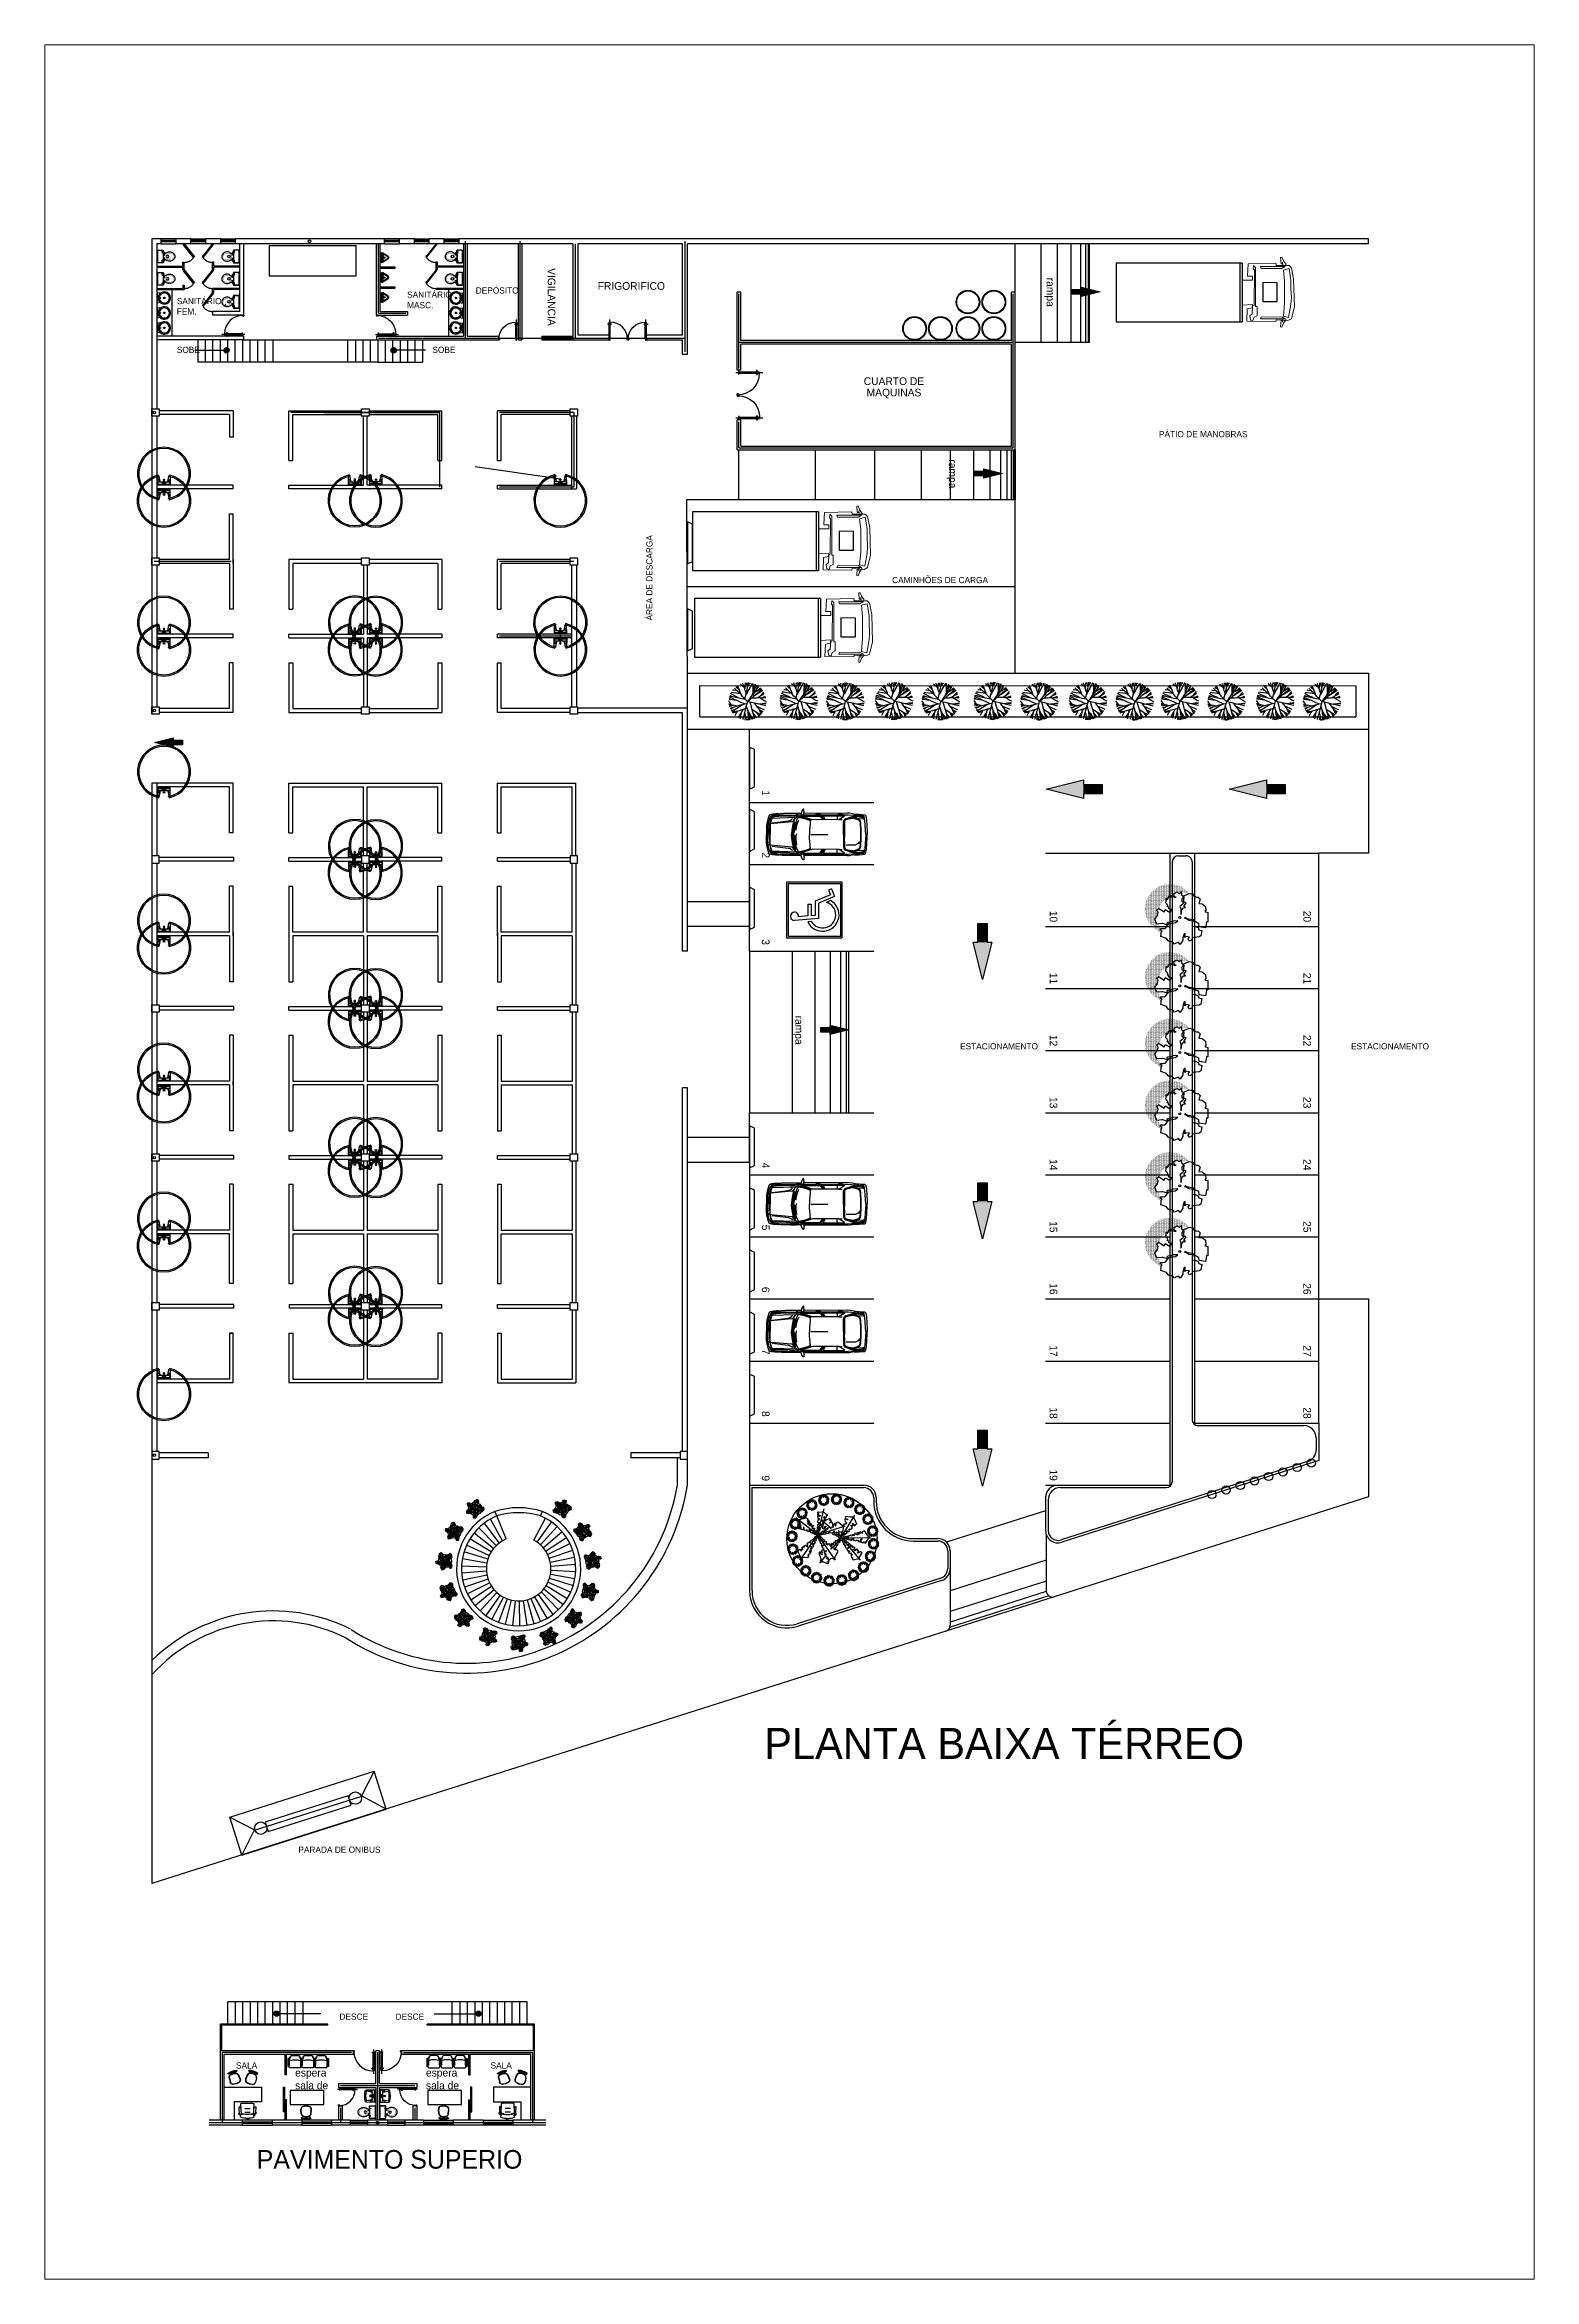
# Paper-space layout 'Layout1' of a CAD drawing. Header units: metres. Extents: x 0 to 0.6, y 0 to 0.9.
# The model-space entities are those that its viewports show. They can reach past a viewport. Long polylines and large blocks are cut down to what shows.
import ezdxf

# ---------------------------------------------------------------- set-up
doc = ezdxf.new("R2010")
doc.units = ezdxf.units.M
doc.header["$LTSCALE"] = 0.01
doc.header["$MEASUREMENT"] = 0
for name, pattern in [('DASHDOT', [1, 0.5, -0.25, 0, -0.25]), ('DASHED2', [0.375, 0.25, -0.125]), ('HIDDEN2', [0.1875, 0.125, -0.0625]), ('PHANTOM2', [1.25, 0.625, -0.125, 0.125, -0.125, 0.125, -0.125])]:
    doc.linetypes.add(name, pattern=pattern)
for name, color, linetype in [('0.1', 2, 'Continuous'), ('0.10', 2, 'Continuous'), ('0.18', 1, 'Continuous'), ('0.20', 7, 'Continuous'), ('0.25', 6, 'Continuous'), ('0.35', 3, 'Continuous'), ('0.45', 4, 'Continuous'), ('ALAMEDA', 30, 'Continuous'), ('ARBOL', 1, 'Continuous'), ('EJES', 1, 'DASHDOT'), ('F', 7, 'Continuous'), ('JARDIN', 1, 'Continuous'), ('la2d-cp-hille', 1, 'Continuous'), ('la2d-cp-tekla', 1, 'Continuous'), ('Layer1', 1, 'Continuous'), ('LJARD', 2, 'Continuous'), ('lsan', 3, 'PHANTOM2'), ('MF', 1, 'Continuous'), ('MOB2', 1, 'Continuous'), ('MUEBLES', 2, 'Continuous'), ('muro18', 1, 'Continuous'), ('PLAN_01_FLOOR', 7, 'Continuous'), ('SYMBOLS_GENERAL', 6, 'Continuous'), ('volados', 1, 'HIDDEN2'), ('VPORT', 7, 'Continuous')]:
    doc.layers.add(name, color=color, linetype=linetype)
doc.styles.add('ESTILO1', font='', dxfattribs={"height": 0.12})
doc.styles.add('texto', font='', dxfattribs={"height": 0.25})
doc.styles.get('ESTILO1').set_extended_font_data('AvantGarde Bk BT')
doc.styles.get('texto').set_extended_font_data('AvantGarde Bk BT')

psp = doc.layouts.get("Layout1")

msp = doc.modelspace()

# ---------------------------------------------------------------- texts
for s, height, rotation, style, p in [('VIGILANCIA', 0.3091, 270, 'ESTILO1', (55.468, 117.997)), ('FRIGORIFICO', 0.30912, 360, 'ESTILO1', (57.48, 117.123)), ('CUARTO DE', 0.3091, 360, 'ESTILO1', (68.196, 113.289)), ('MAQUINAS', 0.3091, 360, 'ESTILO1', (68.313, 112.832)), ('ÁREA DE DESCARGA', 0.25, 90, 'texto', (59.688, 103.804))]:
    msp.add_text(s, height=height, rotation=rotation, dxfattribs=dict(style=style)).set_placement(p)
for s, height, style, p in [('SANITÁRIO', 0.25, 'texto', (49.804, 116.802)), ('DEPÓSITO', 0.25, 'texto', (52.571, 116.972)), ('SANITÁRIO', 0.25, 'texto', (40.528, 116.545)), ('FEM.', 0.25, 'texto', (40.528, 116.123)), ('MASC.', 0.25, 'texto', (49.804, 116.38)), ('SOBE', 0.25, 'texto', (40.528, 114.58)), ('SOBE', 0.25, 'texto', (50.823, 114.58)), ('PÁTIO DE MANOBRAS', 0.25, 'texto', (80.088, 111.187)), ('CAMINHÕES DE CARGA', 0.25, 'texto', (69.34, 105.309)), ('ESTACIONAMENTO', 0.25, 'texto', (72.077, 86.53)), ('ESTACIONAMENTO', 0.25, 'texto', (87.827, 86.53)), ('PLANTA BAIXA TÉRREO', 1.25, 'texto', (64.193, 57.953)), ('PARADA DE ONIBUS', 0.25, 'texto', (45.425, 54.174)), ('DESCE', 0.25, 'texto', (47.079, 47.449)), ('DESCE', 0.25, 'texto', (49.337, 47.449)), ('SALA', 0.25, 'texto', (42.912, 45.483)), ('espera', 0.3091, 'ESTILO1', (45.293, 45.162)), ('espera', 0.3091, 'ESTILO1', (50.564, 45.162)), ('SALA', 0.25, 'texto', (53.166, 45.483)), ('sala de', 0.3091, 'ESTILO1', (45.293, 44.65)), ('sala de', 0.3091, 'ESTILO1', (50.564, 44.65)), ('PAVIMENTO SUPERIO', 0.75, 'texto', (43.748, 41.452))]:
    msp.add_text(s, height=height, dxfattribs=dict(style=style)).set_placement(p)
at = {"width": 44.2768, "attachment_point": 1, "rotation": 270, "style": 'ESTILO1'}
for s, insert, char_height in [('rampa', (75.873, 117.61), 0.3091), ('rampa', (71.936, 110.298), 0.3091), ('1', (64.402, 96.966), 0.309), ('2', (64.402, 94.466), 0.309), ('10', (75.995, 92.114), 0.3091), ('20', (86.213, 92.114), 0.3091), ('3', (64.402, 90.966), 0.309), ('11', (75.995, 89.614), 0.3091), ('21', (86.213, 89.614), 0.3091), ('rampa', (65.748, 87.893), 0.3091), ('12', (75.995, 87.114), 0.3091), ('22', (86.213, 87.114), 0.3091), ('13', (75.994, 84.614), 0.3091), ('23', (86.212, 84.614), 0.3091), ('4', (64.402, 81.966), 0.309), ('14', (75.994, 82.114), 0.3091), ('24', (86.212, 82.114), 0.3091), ('5', (64.402, 79.466), 0.309), ('15', (75.994, 79.614), 0.3091), ('25', (86.212, 79.614), 0.3091), ('6', (64.402, 76.966), 0.309), ('16', (75.994, 77.114), 0.3091), ('26', (86.212, 77.114), 0.3091), ('7', (64.402, 74.466), 0.309), ('17', (75.994, 74.614), 0.3091), ('27', (86.212, 74.614), 0.3091), ('18', (75.994, 72.114), 0.3091), ('28', (86.212, 72.114), 0.3091), ('8', (64.402, 71.966), 0.309), ('9', (64.402, 69.374), 0.309), ('19', (75.994, 69.614), 0.3091)]:
    msp.add_mtext(s, dxfattribs=dict(at, insert=insert, char_height=char_height))

# ---------------------------------------------------------------- blocks, each defined once
blk = doc.blocks.new('1')
for p, q in [((-151, 235), (-164, 265)), ((-148, 221), (-148, -105)), ((-151, -119), (-164, -149))]:
    blk.add_line(p, q)
for points in [[(-353, 264, 0.0793409), (-448, 280, 0.081339), (-545, 264, 0.0896579), (-627, 219, 0.1046348), (-686, 145, 0.1184133), (-707, 58, 0.1184133)], [(-707, 58, 0.1184133), (-686, -30, 0.1046348), (-627, -103, 0.0896579), (-545, -148, 0.081339), (-448, -164, 0.0793409), (-353, -149, 0.0867251)], [(-167, -164), (-167, -206, 0.4142136), (-131, -242), (85, -242, 0.4142136), (121, -206), (121, 322, 0.4142136), (85, 358), (-131, 358, 0.4142136), (-167, 322), (-167, 279)]]:
    blk.add_lwpolyline(points, format="xyb")
at = {"const_width": 12}
blk.add_lwpolyline([(-647, 58, 0.1184133), (-633, -2, 0.1046348), (-589, -57, 0.0896579), (-526, -91, 0.081339), (-448, -104, 0.081339), (-370, -91, 0.0896579), (-307, -57, 0.1046348), (-263, -2, 0.1184133), (-249, 58, 0.1184133), (-263, 118, 0.1046348), (-307, 172, 0.0896579), (-370, 207, 0.081339), (-448, 220, 0.081339), (-526, 207, 0.0896579), (-589, 172, 0.1046348), (-633, 118, 0.1184133)], format="xyb", close=True, dxfattribs=at)
for points in [[(-353, 264), (-332, 251), (-314, 240), (-299, 232), (-287, 225), (-277, 220), (-268, 215), (-261, 212), (-255, 209), (-249, 206), (-242, 204), (-235, 202), (-225, 200), (-212, 199), (-196, 198), (-175, 197), (-148, 197)], [(-353, -149), (-332, -136), (-314, -125), (-299, -116), (-287, -110), (-277, -104), (-268, -100), (-261, -96), (-255, -94), (-249, -91), (-242, -89), (-235, -87), (-225, -85), (-212, -83), (-196, -82), (-175, -82), (-148, -82)]]:
    blk.add_lwpolyline(points)
blk.add_lwpolyline([(-113, -122), (-131, -164), (-131, -194, 0.4142136), (-119, -206), (73, -206, 0.4142136), (85, -194), (85, 310, 0.4142136), (73, 322), (-119, 322, 0.4142136), (-131, 310), (-131, 279), (-113, 238)], format="xyb", dxfattribs=at)
blk.add_lwpolyline([(-112, 233), (-112, -118)], dxfattribs=at)
for centre, radius in [((-366, 58), 60), ((-208, 139), 15.4), ((-208, -24), 15.4)]:
    blk.add_circle(centre, radius)
for centre, radius, start, end in [((-131, 279), 36, 180, 203.22686), ((-184, 221), 36, 0, 23.22686), ((-124, 233), 12, 0, 23.22686), ((-131, -164), 36, 156.77314, 180), ((-184, -105), 36, 336.77314, 0), ((-124, -118), 12, 336.77314, 0)]:
    blk.add_arc(centre, radius, start, end)
blk = doc.blocks.new('camion de carga')
at = {"layer": '0.20'}
for p, q in [((2.085, 1.196), (7.161, 1.196)), ((2.085, 1.196), (2.085, -1.165)), ((2.162, -1.165), (2.162, 1.196)), ((7.161, 1.196), (7.161, -1.165)), ((0.675, 0.399), (1.257, 0.414)), ((0.675, -0.353), (0.675, 0.399)), ((1.257, 0.414), (1.257, -0.353)), ((1.257, -0.353), (0.675, -0.353)), ((7.161, -1.165), (2.085, -1.165))]:
    blk.add_line(p, q, dxfattribs=at)
at = {"layer": 'Layer1', "linetype": 'Continuous', "lineweight": 0}
for p, q in [((0.015, 0.552), (0.107, 1.012)), ((0.107, 1.012), (0.199, 1.104)), ((0.123, 0.506), (0.199, 0.981)), ((0.199, 1.104), (0.721, 1.104)), ((0.199, 0.981), (0.429, 0.92)), ((0.429, 1.288), (0.322, 1.135)), ((0.491, 0.981), (0.353, 1.058)), ((0.353, 1.058), (1.349, 1.058)), ((0.383, 0.475), (0.429, 0.92)), ((0.491, 1.441), (0.429, 1.288)), ((0.46, 1.242), (0.445, 1.135)), ((0.475, 1.165), (0.46, 1.242)), ((0.475, 1.165), (0.521, 1.165)), ((0.537, 1.426), (0.491, 1.441)), ((0.491, 0.981), (1.319, 0.981)), ((0.521, 1.165), (0.537, 1.426)), ((0.721, 1.104), (0.736, 1.196)), ((0.736, 1.196), (1.84, 1.165)), ((1.349, 1.058), (1.319, 0.981)), ((1.549, 1.027), (1.625, 1.104)), ((1.549, -0.552), (1.549, 1.027)), ((1.641, 0.966), (1.595, 0.92)), ((1.595, 0.92), (1.61, -0.506)), ((1.641, 0.966), (1.625, 1.104)), ((1.84, 1.165), (1.871, 0.675)), ((-0.015, -0.552), (0.015, 0.552)), ((0.107, -0.199), (0.123, 0.184)), ((0.123, 0.184), (0.123, 0.506)), ((0.383, 0.475), (0.383, -0.414)), ((1.871, 0.675), (1.671, 0.675)), ((1.671, 0.675), (1.671, 0.506)), ((1.671, 0.506), (2.085, 0.506)), ((0.107, -1.043), (-0.015, -0.552)), ((0.123, -0.475), (0.107, -0.199)), ((0.215, -0.997), (0.123, -0.475)), ((0.383, -0.414), (0.429, -0.935)), ((1.487, -0.92), (1.487, -0.552)), ((1.487, -0.552), (1.549, -0.552)), ((1.61, -0.506), (1.671, -0.537)), ((1.671, -0.475), (2.085, -0.491)), ((1.671, -0.475), (1.687, -0.598)), ((1.671, -0.537), (1.687, -0.843)), ((1.687, -0.598), (1.886, -0.644)), ((1.687, -0.843), (1.779, -0.92)), ((1.886, -0.644), (1.901, -1.135)), ((0.245, -1.119), (0.107, -1.043)), ((0.429, -0.935), (0.215, -0.997)), ((0.721, -1.089), (0.245, -1.119)), ((0.429, -1.227), (0.322, -1.073)), ((0.491, -0.966), (0.353, -1.043)), ((0.353, -1.043), (1.349, -1.043)), ((0.491, -1.38), (0.429, -1.227)), ((0.445, -1.073), (0.46, -1.181)), ((0.46, -1.181), (0.475, -1.089)), ((0.475, -1.089), (0.521, -1.104)), ((0.491, -0.966), (1.319, -0.981)), ((0.537, -1.365), (0.491, -1.38)), ((0.521, -1.104), (0.537, -1.365)), ((0.736, -1.15), (0.721, -1.089)), ((1.901, -1.135), (0.736, -1.15)), ((1.349, -1.043), (1.319, -0.981)), ((1.61, -0.981), (1.487, -0.92)), ((1.656, -1.119), (1.61, -0.981)), ((1.748, -1.104), (1.656, -1.119)), ((1.779, -0.92), (1.748, -1.104))]:
    blk.add_line(p, q, dxfattribs=at)
blk = doc.blocks.new('puerta')
for p, q in [((-0.01, 0.92), (-0.01, 0.9)), ((-0.01, 0.92), (0.065, 0.92)), ((-0.01, 0.9), (0.025, 0.9)), ((0.025, 0.9), (0.025, 0.879)), ((0.025, 0.895), (0.025, 0.87)), ((0.025, 0.87), (0.065, 0.87)), ((0.065, 0.92), (0.065, 0.87)), ((0.025, 0.1), (-0.775, 0.1)), ((-0.695, 0.122), (-0.655, 0.122)), ((-0.655, 0.029), (-0.695, 0.029)), ((-0.689, 0.1), (-0.689, 0.122)), ((-0.661, 0.1), (-0.689, 0.1)), ((-0.689, 0.029), (-0.689, 0.05)), ((-0.689, 0.05), (-0.661, 0.05)), ((-0.661, 0.122), (-0.661, 0.1)), ((-0.661, 0.05), (-0.661, 0.029))]:
    blk.add_line(p, q)
blk.add_lwpolyline([(0.025, 0.05), (-0.775, 0.05)])
for centre, start, end in [((-0.675, 0.122), 0, 180), ((-0.675, 0.029), 180, 0)]:
    blk.add_arc(centre, 0.02, start, end)
for points in [[(-0.661, 0.122), (-0.689, 0.122), (-0.661, 0.1), (-0.689, 0.1)], [(-0.661, 0.05), (-0.689, 0.05), (-0.661, 0.029), (-0.689, 0.029)]]:
    blk.add_solid(points)
at = {"layer": 'MUEBLES'}
for p, q in [((0.114, 0.075), (-0.894, 0.075)), ((-0.632, 0.111), (-0.711, 0.111)), ((-0.632, 0.039), (-0.711, 0.039)), ((-0.675, 0.164), (-0.675, -0.028)), ((0, 0.15), (0, 0))]:
    blk.add_line(p, q, dxfattribs=at)
blk.add_arc((0.025, 0.1), 0.8, 90, 180, dxfattribs=at)
for points in [[(-0.725, 0.1), (-0.775, 0.1), (-0.725, 0.05), (-0.775, 0.05)], [(0.025, 0.1), (-0.025, 0.1), (0.025, 0.05), (-0.025, 0.05)]]:
    blk.add_solid(points, dxfattribs=at)
blk = doc.blocks.new('mingflx')
at = {"layer": 'MF'}
for p, q in [((-0.17, 0), (0.17, 0)), ((-0.17, 0), (-0.17, -0.012)), ((0.17, 0), (0.17, -0.012)), ((-0.066, -0.291), (-0.185, -0.081)), ((-0.145, -0.009), (-0.145, -0.021)), ((-0.115, -0.009), (-0.145, -0.009)), ((-0.115, -0.021), (-0.145, -0.021)), ((-0.145, -0.089), (-0.145, -0.077)), ((-0.115, -0.077), (-0.145, -0.077)), ((-0.115, -0.089), (-0.145, -0.089)), ((-0.043, -0.278), (-0.129, -0.127)), ((-0.115, -0.021), (-0.115, -0.009)), ((-0.115, -0.077), (-0.115, -0.089)), ((-0.094, -0.037), (-0.11, -0.037)), ((-0.094, -0.062), (-0.11, -0.062)), ((-0.094, -0.064), (-0.094, -0.035)), ((-0.08, -0.035), (-0.094, -0.035)), ((-0.08, -0.064), (-0.094, -0.064)), ((-0.08, -0.064), (-0.08, -0.035)), ((-0.051, -0.039), (-0.08, -0.039)), ((-0.051, -0.06), (-0.08, -0.06)), ((-0.051, -0.064), (-0.051, -0.035)), ((-0.051, -0.035), (-0.046, -0.035)), ((-0.051, -0.064), (-0.046, -0.064)), ((-0.03, -0.284), (0, -0.284)), ((-0.03, -0.31), (0, -0.31)), ((0.03, -0.284), (0, -0.284)), ((0.03, -0.31), (0, -0.31)), ((0.052, -0.025), (0.041, -0.025)), ((0.052, -0.074), (0.041, -0.074)), ((0.043, -0.278), (0.129, -0.127)), ((0.052, -0.025), (0.052, -0.073)), ((0.082, -0.034), (0.052, -0.03)), ((0.082, -0.065), (0.052, -0.068)), ((0.066, -0.291), (0.185, -0.081)), ((0.082, -0.065), (0.082, -0.034)), ((0.151, -0.043), (0.082, -0.046)), ((0.151, -0.056), (0.082, -0.054)), ((0.151, -0.043), (0.151, -0.056))]:
    blk.add_line(p, q, dxfattribs=at)
for centre, radius in [((0, -0.049), 0.0478), ((0, -0.141), 0.03), ((0, -0.049), 0.0273)]:
    blk.add_circle(centre, radius, dxfattribs=at)
for centre, radius, start, end in [((-0.135, -0.056), 0.0559, 128.66905, 206.4521), ((0, -0.925), 0.837, 91.92975, 101.71687), ((-0.083, -0.049), 0.0689, 155.512, 204.4892), ((-0.089, -0.127), 0.0396, 125.6255, 179.92773), ((-0.178, -0.049), 0.0689, 335.51078, 24.488), ((-0.025, -0.257), 0.0531, 219.69427, 264.87788), ((-0.025, -0.257), 0.0274, 219.69427, 264.87788), ((0.025, -0.257), 0.0274, 275.12212, 320.30573), ((0, -0.925), 0.837, 78.28313, 88.07025), ((0.025, -0.257), 0.0531, 275.12212, 320.30573), ((0.089, -0.127), 0.0396, 0.07227, 54.3745), ((0.135, -0.056), 0.0559, 333.5479, 51.33095)]:
    blk.add_arc(centre, radius, start, end, dxfattribs=at)
blk = doc.blocks.new('2')
for p, q in [((-279, 143), (-289, -274)), ((-172, -117), (-215, 118)), ((195, -117), (237, 118)), ((311, -274), (301, 143)), ((-289, -274), (311, -274)), ((-275, -214), (-272, -61)), ((284, -138), (-262, -137)), ((274, -238), (-251, -238)), ((-219, -38), (-248, -38)), ((-187, -105), (-195, -57)), ((209, -105), (218, -57)), ((241, -38), (270, -38)), ((298, -214), (294, -61))]:
    blk.add_line(p, q)
for centre, radius in [((-49, -193), 26.2), ((11, -46), 38.2), ((11, -193), 26.2), ((71, -193), 26.2)]:
    blk.add_circle(centre, radius)
for centre, radius, start, end in [((-219, 141), 60, 101.08142, 178.61965), ((11, -1033), 1256, 78.91858, 101.08142), ((-191, 122), 24, 99.92659, 190.20025), ((11, -1033), 1196, 80.07341, 99.92659), ((213, 122), 24, 349.79975, 80.07341), ((241, 141), 60, 1.38035, 78.91858), ((-262, -161), 24, 90, 178.61965), ((-251, -214), 24, 178.61965, 270), ((-248, -62), 24, 90, 178.61965), ((-219, -62), 24, 10.20025, 90), ((-163, -100), 24, 190.20025, 253.03865), ((-149, -112), 24, 190.20025, 270), ((171, -112), 24, 270, 349.79975), ((185, -100), 24, 286.96135, 349.79975), ((241, -62), 24, 90, 169.79975), ((270, -62), 24, 1.38035, 90), ((274, -214), 24, 270, 1.38035), ((284, -162), 24, 1.38035, 90)]:
    blk.add_arc(centre, radius, start, end)
blk = doc.blocks.new('JARD13')
at = {"layer": 'JARDIN'}
for p, q in [((-0.252, 0.807), (-0.26, 0.832)), ((-0.216, 0.724), (-0.252, 0.807)), ((-0.12, 0.849), (-0.16, 0.881)), ((-0.082, 0.809), (-0.12, 0.849)), ((-0.028, 0.77), (-0.082, 0.809)), ((-0.07, 0.9), (-0.074, 0.917)), ((-0.052, 0.851), (-0.07, 0.9)), ((-0.029, 0.773), (-0.052, 0.851)), ((0.004, 0.739), (0.006, 0.83)), ((0.006, 0.83), (0.016, 0.908)), ((0.016, 0.908), (0.022, 0.933)), ((0.051, 0.915), (0.051, 0.932)), ((0.087, 0.803), (0.051, 0.915)), ((0.093, 0.766), (0.087, 0.803)), ((0.098, 0.773), (0.111, 0.834)), ((0.12, 0.89), (0.104, 0.935)), ((0.111, 0.834), (0.12, 0.89)), ((0.114, 0.841), (0.156, 0.881)), ((0.124, 0.891), (0.14, 0.942)), ((0.156, 0.881), (0.18, 0.915)), ((0.259, 0.915), (0.172, 0.75)), ((0.18, 0.915), (0.199, 0.927)), ((0.296, 0.689), (0.297, 0.82)), ((0.297, 0.82), (0.299, 0.878)), ((0.299, 0.878), (0.302, 0.912)), ((0.334, 0.785), (0.354, 0.815)), ((0.347, 0.836), (0.336, 0.783)), ((0.354, 0.891), (0.347, 0.836)), ((0.354, 0.815), (0.383, 0.876)), ((0.383, 0.876), (0.386, 0.879)), ((0.394, 0.79), (0.436, 0.849)), ((0.447, 0.805), (0.431, 0.739)), ((0.457, 0.839), (0.447, 0.805)), ((0.476, 0.783), (0.495, 0.809)), ((-0.55, 0.247), (-0.581, 0.287)), ((-0.553, 0.162), (-0.574, 0.17)), ((-0.547, 0.359), (-0.57, 0.369)), ((-0.539, 0.335), (-0.567, 0.338)), ((-0.561, 0.137), (-0.505, 0.15)), ((-0.423, 0.364), (-0.555, 0.415)), ((-0.488, 0.152), (-0.553, 0.162)), ((-0.553, 0.09), (-0.497, 0.106)), ((-0.482, 0.15), (-0.55, 0.247)), ((-0.502, 0.331), (-0.547, 0.359)), ((-0.521, 0.447), (-0.546, 0.462)), ((-0.539, 0.48), (-0.499, 0.464)), ((-0.382, 0.315), (-0.539, 0.335)), ((-0.491, 0.033), (-0.532, 0.02)), ((-0.43, 0.438), (-0.521, 0.447)), ((-0.432, 0.499), (-0.519, 0.548)), ((-0.437, 0.039), (-0.514, -0.006)), ((-0.505, 0.15), (-0.491, 0.149)), ((-0.499, 0.464), (-0.452, 0.442)), ((-0.497, 0.106), (-0.44, 0.118)), ((-0.437, 0.578), (-0.494, 0.588)), ((-0.419, 0.053), (-0.491, 0.033)), ((-0.457, 0.139), (-0.482, 0.15)), ((-0.471, -0.088), (-0.163, 0.111)), ((-0.379, 0.121), (-0.457, 0.139)), ((-0.409, 0.666), (-0.44, 0.671)), ((-0.44, 0.118), (-0.415, 0.129)), ((-0.329, 0.561), (-0.437, 0.578)), ((-0.382, 0.066), (-0.437, 0.039)), ((-0.272, 0.424), (-0.432, 0.499)), ((-0.329, 0.41), (-0.43, 0.438)), ((-0.325, 0.317), (-0.423, 0.364)), ((-0.283, 0.645), (-0.409, 0.666)), ((-0.314, 0.312), (-0.382, 0.315)), ((-0.303, 0.09), (-0.382, 0.066)), ((-0.278, 0.098), (-0.379, 0.121)), ((-0.279, 0.64), (-0.377, 0.744)), ((-0.175, 0.542), (-0.329, 0.561)), ((-0.217, 0.387), (-0.329, 0.41)), ((-0.281, 0.302), (-0.325, 0.317)), ((-0.263, 0.738), (-0.317, 0.797)), ((-0.202, 0.119), (-0.303, 0.09)), ((-0.141, 0.234), (-0.281, 0.302)), ((-0.206, 0.573), (-0.279, 0.64)), ((-0.205, 0.385), (-0.272, 0.424)), ((-0.211, 0.699), (-0.263, 0.738)), ((-0.107, 0.362), (-0.217, 0.387)), ((-0.19, 0.662), (-0.216, 0.724)), ((-0.128, 0.499), (-0.206, 0.573)), ((-0.115, 0.144), (-0.202, 0.119)), ((-0.144, 0.545), (-0.19, 0.662)), ((-0.163, 0.111), (-0.113, 0.145)), ((-0.126, 0.496), (-0.144, 0.545)), ((-0.017, 0.178), (-0.141, 0.234)), ((-0.074, 0.437), (-0.126, 0.496)), ((-0.113, 0.145), (-0.004, 0.181)), ((0.029, 0.335), (-0.107, 0.362)), ((-0.002, 0.366), (-0.074, 0.437)), ((-0.06, -0.016), (-0.01, 0)), ((-0.007, 0.724), (-0.028, 0.77)), ((-0.01, 0), (0.016, 0.008)), ((-0.005, 0.716), (0.004, 0.739)), ((0.011, 0.65), (-0.005, 0.716)), ((-0.004, 0.373), (0.043, 0.525)), ((-0.004, 0.181), (0.071, 0.196)), ((0.093, 0.27), (-0.002, 0.366)), ((0.035, 0.061), (-0.001, -0.077)), ((0.045, 0.572), (0.011, 0.65)), ((0.091, 0.261), (0.035, 0.061)), ((0.066, 0.545), (0.04, 0.517)), ((0.043, 0.525), (0.049, 0.571)), ((0.071, 0.046), (0.047, 0.101)), ((0.049, 0.571), (0.078, 0.69)), ((0.085, 0.604), (0.066, 0.545)), ((0.111, -0.076), (0.071, 0.046)), ((0.078, 0.69), (0.093, 0.766)), ((0.172, 0.75), (0.085, 0.604)), ((0.099, 0.27), (0.151, 0.326)), ((0.119, 0.253), (0.099, 0.267)), ((0.167, 0.317), (0.101, 0.267)), ((0.294, 0.216), (0.119, 0.253)), ((0.151, 0.326), (0.275, 0.5)), ((0.296, 0.436), (0.167, 0.317)), ((0.232, 0.075), (0.183, 0.239)), ((0.26, -0.036), (0.232, 0.075)), ((0.262, 0.403), (0.407, 0.402)), ((0.359, 0.611), (0.275, 0.496)), ((0.275, 0.5), (0.28, 0.544)), ((0.28, 0.544), (0.299, 0.589)), ((0.445, 0.177), (0.294, 0.216)), ((0.296, 0.586), (0.296, 0.689)), ((0.505, 0.608), (0.296, 0.436)), ((0.299, 0.631), (0.318, 0.717)), ((0.299, 0.589), (0.315, 0.625)), ((0.315, 0.625), (0.334, 0.663)), ((0.318, 0.717), (0.334, 0.785)), ((0.334, 0.663), (0.394, 0.79)), ((0.343, 0.203), (0.382, 0.149)), ((0.431, 0.723), (0.359, 0.611)), ((0.359, 0.614), (0.442, 0.648)), ((0.41, 0.518), (0.36, 0.486)), ((0.382, 0.149), (0.442, 0.067)), ((0.407, 0.402), (0.606, 0.405)), ((0.465, 0.554), (0.41, 0.518)), ((0.431, 0.739), (0.431, 0.723)), ((0.433, 0.722), (0.455, 0.747)), ((0.487, 0.058), (0.436, 0.074)), ((0.442, 0.648), (0.484, 0.687)), ((0.442, 0.067), (0.507, -0.014)), ((0.637, 0.133), (0.445, 0.177)), ((0.455, 0.747), (0.476, 0.783)), ((0.458, 0.405), (0.534, 0.454)), ((0.536, 0.697), (0.46, 0.663)), ((0.569, 0.614), (0.465, 0.554)), ((0.484, 0.687), (0.531, 0.733)), ((0.606, 0.009), (0.487, 0.058)), ((0.513, 0.167), (0.495, 0.167)), ((0.61, 0.695), (0.505, 0.608)), ((0.626, 0.186), (0.513, 0.167)), ((0.542, 0.395), (0.524, 0.403)), ((0.531, 0.733), (0.557, 0.755)), ((0.534, 0.454), (0.65, 0.52)), ((0.586, 0.723), (0.536, 0.697)), ((0.582, 0.365), (0.542, 0.395)), ((0.595, 0.513), (0.555, 0.466)), ((0.64, 0.66), (0.569, 0.614)), ((0.682, 0.299), (0.582, 0.365)), ((0.679, 0.603), (0.595, 0.513)), ((0.606, 0.405), (0.75, 0.408)), ((0.702, -0.035), (0.606, 0.009)), ((0.619, 0.407), (0.742, 0.454)), ((0.763, 0.208), (0.626, 0.186)), ((0.666, 0.179), (0.627, 0.184)), ((0.753, 0.105), (0.637, 0.133)), ((0.65, 0.52), (0.695, 0.549)), ((0.751, 0.167), (0.666, 0.179)), ((0.774, 0.257), (0.682, 0.299)), ((-0.496, -0.045), (-0.421, -0.031)), ((-0.387, -0.109), (-0.454, -0.125)), ((-0.43, -0.145), (-0.346, -0.116)), ((-0.421, -0.031), (-0.363, -0.019)), ((-0.301, -0.088), (-0.387, -0.109)), ((-0.348, -0.235), (-0.3, -0.143)), ((-0.346, -0.116), (-0.278, -0.085)), ((-0.205, -0.065), (-0.301, -0.088)), ((-0.3, -0.143), (-0.261, -0.08)), ((-0.209, -0.264), (-0.245, -0.318)), ((-0.189, -0.292), (-0.231, -0.32)), ((-0.168, -0.181), (-0.209, -0.264)), ((-0.062, -0.018), (-0.205, -0.065)), ((-0.143, -0.271), (-0.189, -0.292)), ((-0.121, -0.125), (-0.168, -0.181)), ((-0.157, -0.349), (-0.141, -0.254)), ((-0.141, -0.254), (-0.13, -0.187)), ((-0.13, -0.187), (-0.124, -0.138)), ((-0.124, -0.138), (-0.113, -0.099)), ((-0.113, -0.099), (-0.06, -0.016)), ((-0.074, -0.354), (-0.077, -0.373)), ((-0.055, -0.287), (-0.074, -0.354)), ((-0.001, -0.077), (-0.055, -0.287)), ((-0.01, -0.127), (0.001, -0.174)), ((0.001, -0.383), (-0.004, -0.404)), ((0.001, -0.174), (0.012, -0.213)), ((0.019, -0.267), (0.001, -0.383)), ((0.012, -0.213), (0.024, -0.282)), ((0.024, -0.282), (0.03, -0.31)), ((0.03, -0.31), (0.053, -0.408)), ((0.058, -0.359), (0.038, -0.326)), ((0.106, -0.408), (0.058, -0.359)), ((0.116, -0.142), (0.111, -0.076)), ((0.123, -0.096), (0.111, -0.076)), ((0.134, -0.259), (0.116, -0.142)), ((0.12, -0.401), (0.13, -0.303)), ((0.148, -0.148), (0.123, -0.096)), ((0.13, -0.303), (0.134, -0.259)), ((0.156, -0.399), (0.134, -0.264)), ((0.158, -0.32), (0.136, -0.262)), ((0.17, -0.21), (0.148, -0.148)), ((0.162, -0.166), (0.152, -0.147)), ((0.198, -0.391), (0.158, -0.32)), ((0.198, -0.209), (0.162, -0.166)), ((0.211, -0.302), (0.17, -0.21)), ((0.226, -0.258), (0.198, -0.209)), ((0.245, -0.383), (0.211, -0.302)), ((0.306, -0.367), (0.226, -0.258)), ((0.306, -0.205), (0.26, -0.036)), ((0.28, -0.044), (0.264, -0.048)), ((0.4, -0.12), (0.28, -0.044)), ((0.304, -0.158), (0.288, -0.144)), ((0.421, -0.315), (0.304, -0.158)), ((0.349, -0.349), (0.306, -0.205)), ((0.481, -0.167), (0.4, -0.12)), ((0.457, -0.174), (0.408, -0.125)), ((0.484, -0.21), (0.457, -0.174)), ((0.571, -0.215), (0.481, -0.167)), ((0.531, -0.251), (0.484, -0.207)), ((0.496, -0.276), (0.484, -0.21)), ((0.507, -0.014), (0.532, -0.081)), ((0.541, -0.046), (0.511, -0.018)), ((0.532, -0.081), (0.586, -0.192)), ((0.554, -0.055), (0.537, -0.044)), ((0.623, -0.155), (0.541, -0.046)), ((0.653, -0.103), (0.554, -0.055))]:
    blk.add_line(p, q, dxfattribs=at)
blk = doc.blocks.new('2DP309')
blk.add_line((-2.269, -0.002), (-1.587, -0.002))
for points in [[(-2.555, 0.722), (-2.557, 0.727), (-2.56, 0.732), (-2.562, 0.735), (-2.564, 0.739), (-2.566, 0.741), (-2.569, 0.744), (-2.57, 0.746), (-2.572, 0.748), (-2.574, 0.751), (-2.575, 0.753), (-2.576, 0.755), (-2.578, 0.758), (-2.579, 0.761), (-2.579, 0.763), (-2.58, 0.766), (-2.581, 0.77), (-2.582, 0.773), (-2.582, 0.776), (-2.582, 0.78), (-2.582, 0.784), (-2.582, 0.787), (-2.582, 0.791), (-2.581, 0.795), (-2.579, 0.798), (-2.577, 0.802), (-2.575, 0.805), (-2.572, 0.809), (-2.569, 0.812), (-2.566, 0.815), (-2.563, 0.818), (-2.56, 0.821), (-2.557, 0.824), (-2.554, 0.826), (-2.552, 0.829), (-2.551, 0.832), (-2.549, 0.835), (-2.548, 0.84), (-2.547, 0.847), (-2.546, 0.854), (-2.546, 0.864), (-2.545, 0.876), (-2.545, 0.89), (-2.544, 0.905), (-2.544, 0.921), (-2.545, 0.936), (-2.545, 0.952), (-2.546, 0.966), (-2.546, 0.978), (-2.548, 0.989), (-2.549, 0.997), (-2.551, 1.004), (-2.553, 1.009), (-2.555, 1.013), (-2.557, 1.016), (-2.56, 1.018), (-2.562, 1.019), (-2.565, 1.02), (-2.569, 1.021), (-2.572, 1.021), (-2.575, 1.02), (-2.579, 1.019), (-2.583, 1.017), (-2.587, 1.013), (-2.592, 1.009), (-2.596, 1.003), (-2.601, 0.997), (-2.606, 0.989), (-2.611, 0.981), (-2.616, 0.973), (-2.62, 0.965), (-2.624, 0.957), (-2.628, 0.949), (-2.631, 0.941), (-2.634, 0.934), (-2.637, 0.928), (-2.639, 0.922), (-2.641, 0.916), (-2.642, 0.91), (-2.644, 0.905), (-2.645, 0.9), (-2.647, 0.895), (-2.648, 0.89), (-2.65, 0.885), (-2.651, 0.879), (-2.653, 0.874), (-2.654, 0.869), (-2.655, 0.864), (-2.656, 0.858), (-2.657, 0.852), (-2.657, 0.846), (-2.658, 0.84), (-2.658, 0.834), (-2.658, 0.829), (-2.658, 0.823), (-2.658, 0.818), (-2.657, 0.814), (-2.657, 0.809), (-2.656, 0.806), (-2.655, 0.802), (-2.654, 0.799), (-2.653, 0.795), (-2.652, 0.791), (-2.651, 0.787), (-2.65, 0.782), (-2.649, 0.777), (-2.647, 0.77), (-2.643, 0.764), (-2.637, 0.756), (-2.628, 0.748), (-2.613, 0.739), (-2.594, 0.73), (-2.568, 0.72)], [(-3.561, 0.826), (-3.576, 0.83), (-3.602, 0.832), (-3.635, 0.831), (-3.674, 0.829), (-3.716, 0.825), (-3.758, 0.82), (-3.799, 0.815), (-3.835, 0.809), (-3.864, 0.803), (-3.888, 0.798), (-3.906, 0.792), (-3.92, 0.787), (-3.93, 0.782), (-3.938, 0.777), (-3.943, 0.772), (-3.947, 0.767), (-3.95, 0.762), (-3.954, 0.756), (-3.957, 0.75), (-3.96, 0.744), (-3.963, 0.735), (-3.966, 0.726), (-3.97, 0.714), (-3.974, 0.7), (-3.979, 0.684), (-3.984, 0.666), (-3.989, 0.645), (-3.995, 0.624), (-4.001, 0.602), (-4.006, 0.58), (-4.012, 0.557), (-4.018, 0.535), (-4.023, 0.514), (-4.027, 0.494), (-4.032, 0.475), (-4.036, 0.456), (-4.04, 0.438), (-4.043, 0.421), (-4.046, 0.405), (-4.048, 0.389), (-4.05, 0.373), (-4.052, 0.354), (-4.053, 0.329), (-4.053, 0.295), (-4.053, 0.249), (-4.053, 0.186), (-4.051, 0.105), (-4.049, 0)], [(-3.561, -0.826), (-3.576, -0.83), (-3.602, -0.832), (-3.635, -0.831), (-3.674, -0.829), (-3.716, -0.825), (-3.758, -0.82), (-3.799, -0.815), (-3.835, -0.809), (-3.864, -0.803), (-3.888, -0.798), (-3.906, -0.792), (-3.92, -0.787), (-3.93, -0.782), (-3.938, -0.777), (-3.943, -0.772), (-3.947, -0.767), (-3.95, -0.762), (-3.954, -0.756), (-3.957, -0.75), (-3.96, -0.744), (-3.963, -0.735), (-3.966, -0.726), (-3.97, -0.714), (-3.974, -0.7), (-3.979, -0.684), (-3.984, -0.666), (-3.989, -0.645), (-3.995, -0.624), (-4.001, -0.602), (-4.006, -0.58), (-4.012, -0.557), (-4.018, -0.535), (-4.023, -0.514), (-4.027, -0.494), (-4.032, -0.475), (-4.036, -0.456), (-4.04, -0.438), (-4.043, -0.421), (-4.046, -0.405), (-4.048, -0.389), (-4.05, -0.373), (-4.052, -0.354), (-4.053, -0.329), (-4.053, -0.295), (-4.053, -0.249), (-4.053, -0.186), (-4.051, -0.105), (-4.049, 0)], [(-2.671, 0.845), (-2.736, 0.845), (-2.792, 0.845), (-2.84, 0.846), (-2.882, 0.846), (-2.92, 0.846), (-2.955, 0.846), (-2.99, 0.846), (-3.025, 0.846), (-3.063, 0.846), (-3.103, 0.845), (-3.143, 0.845), (-3.185, 0.845), (-3.226, 0.844), (-3.266, 0.844), (-3.304, 0.843), (-3.34, 0.842), (-3.372, 0.84), (-3.402, 0.839), (-3.431, 0.836), (-3.457, 0.834), (-3.483, 0.831), (-3.509, 0.827), (-3.535, 0.823), (-3.562, 0.819), (-3.59, 0.813), (-3.619, 0.807), (-3.649, 0.801), (-3.678, 0.795), (-3.707, 0.788), (-3.733, 0.782), (-3.758, 0.776), (-3.78, 0.771), (-3.799, 0.766), (-3.815, 0.762), (-3.828, 0.758), (-3.84, 0.754), (-3.849, 0.75), (-3.858, 0.745), (-3.865, 0.739), (-3.873, 0.733), (-3.88, 0.725), (-3.888, 0.716), (-3.895, 0.706), (-3.903, 0.695), (-3.91, 0.682), (-3.918, 0.667), (-3.926, 0.651), (-3.933, 0.633), (-3.941, 0.614), (-3.948, 0.594), (-3.955, 0.573), (-3.961, 0.552), (-3.968, 0.531), (-3.973, 0.512), (-3.978, 0.494), (-3.983, 0.479), (-3.986, 0.466), (-3.989, 0.455), (-3.992, 0.447), (-3.993, 0.44), (-3.995, 0.435), (-3.996, 0.43), (-3.996, 0.426), (-3.997, 0.423), (-3.997, 0.418), (-3.998, 0.409), (-3.998, 0.391), (-3.998, 0.359), (-3.999, 0.309), (-4, 0.237), (-4.002, 0.137), (-4.003, 0)], [(-2.671, -0.845), (-2.736, -0.845), (-2.792, -0.845), (-2.84, -0.846), (-2.882, -0.846), (-2.92, -0.846), (-2.955, -0.846), (-2.99, -0.846), (-3.025, -0.846), (-3.063, -0.846), (-3.103, -0.845), (-3.143, -0.845), (-3.185, -0.845), (-3.226, -0.844), (-3.266, -0.844), (-3.304, -0.843), (-3.34, -0.842), (-3.372, -0.84), (-3.402, -0.839), (-3.431, -0.836), (-3.457, -0.834), (-3.483, -0.831), (-3.509, -0.827), (-3.535, -0.823), (-3.562, -0.819), (-3.59, -0.813), (-3.619, -0.807), (-3.649, -0.801), (-3.678, -0.795), (-3.707, -0.788), (-3.733, -0.782), (-3.758, -0.776), (-3.78, -0.771), (-3.799, -0.766), (-3.815, -0.762), (-3.828, -0.758), (-3.84, -0.754), (-3.849, -0.75), (-3.858, -0.745), (-3.865, -0.739), (-3.873, -0.733), (-3.88, -0.725), (-3.888, -0.716), (-3.895, -0.706), (-3.903, -0.695), (-3.91, -0.682), (-3.918, -0.667), (-3.926, -0.651), (-3.933, -0.633), (-3.941, -0.614), (-3.948, -0.594), (-3.955, -0.573), (-3.961, -0.552), (-3.968, -0.531), (-3.973, -0.512), (-3.978, -0.494), (-3.983, -0.479), (-3.986, -0.466), (-3.989, -0.455), (-3.992, -0.447), (-3.993, -0.44), (-3.995, -0.435), (-3.996, -0.43), (-3.996, -0.426), (-3.997, -0.423), (-3.997, -0.418), (-3.998, -0.409), (-3.998, -0.391), (-3.998, -0.359), (-3.999, -0.309), (-4, -0.237), (-4.002, -0.137), (-4.003, 0)], [(-3.918, 0.43), (-3.928, 0.426), (-3.939, 0.422), (-3.95, 0.419), (-3.96, 0.417), (-3.971, 0.415), (-3.981, 0.415), (-3.99, 0.415), (-3.999, 0.416)], [(-3.936, 0), (-3.933, 0.136), (-3.93, 0.241), (-3.926, 0.321), (-3.923, 0.38), (-3.919, 0.423), (-3.915, 0.453), (-3.911, 0.475), (-3.908, 0.492), (-3.904, 0.508), (-3.9, 0.524), (-3.897, 0.539), (-3.894, 0.554), (-3.891, 0.568), (-3.888, 0.581), (-3.885, 0.593), (-3.883, 0.604), (-3.881, 0.614), (-3.879, 0.623), (-3.877, 0.632), (-3.875, 0.64), (-3.873, 0.647), (-3.871, 0.654), (-3.868, 0.66), (-3.864, 0.666), (-3.861, 0.672), (-3.856, 0.679), (-3.852, 0.684), (-3.847, 0.69), (-3.842, 0.695), (-3.837, 0.7), (-3.832, 0.704), (-3.827, 0.707), (-3.823, 0.71), (-3.82, 0.713), (-3.816, 0.715), (-3.813, 0.716), (-3.811, 0.717), (-3.808, 0.718), (-3.806, 0.719), (-3.804, 0.72), (-3.803, 0.721), (-3.801, 0.721), (-3.8, 0.722), (-3.799, 0.723), (-3.798, 0.724), (-3.797, 0.725), (-3.797, 0.726), (-3.796, 0.728), (-3.796, 0.729), (-3.796, 0.731), (-3.796, 0.733), (-3.796, 0.735), (-3.796, 0.737), (-3.797, 0.74), (-3.799, 0.744), (-3.8, 0.748)], [(-3.936, 0), (-3.933, -0.136), (-3.93, -0.241), (-3.926, -0.321), (-3.923, -0.38), (-3.919, -0.423), (-3.915, -0.453), (-3.911, -0.475), (-3.908, -0.492), (-3.904, -0.508), (-3.9, -0.524), (-3.897, -0.539), (-3.894, -0.554), (-3.891, -0.568), (-3.888, -0.581), (-3.885, -0.593), (-3.883, -0.604), (-3.881, -0.614), (-3.879, -0.623), (-3.877, -0.632), (-3.875, -0.64), (-3.873, -0.647), (-3.871, -0.654), (-3.868, -0.66), (-3.864, -0.666), (-3.861, -0.672), (-3.856, -0.679), (-3.852, -0.684), (-3.847, -0.69), (-3.842, -0.695), (-3.837, -0.7), (-3.832, -0.704), (-3.827, -0.707), (-3.823, -0.71), (-3.82, -0.713), (-3.816, -0.715), (-3.813, -0.716), (-3.811, -0.717), (-3.808, -0.718), (-3.806, -0.719), (-3.804, -0.72), (-3.803, -0.721), (-3.801, -0.721), (-3.8, -0.722), (-3.799, -0.723), (-3.798, -0.724), (-3.797, -0.725), (-3.797, -0.726), (-3.796, -0.728), (-3.796, -0.729), (-3.796, -0.731), (-3.796, -0.733), (-3.796, -0.735), (-3.796, -0.737), (-3.797, -0.74), (-3.799, -0.744), (-3.8, -0.748)], [(-3.921, 0.665), (-3.862, 0.661), (-2.864, 0.693)], [(-3.12, 0.744), (-3.269, 0.74), (-3.389, 0.737), (-3.486, 0.733), (-3.561, 0.73), (-3.619, 0.727), (-3.662, 0.724), (-3.694, 0.721), (-3.719, 0.719), (-3.739, 0.717), (-3.755, 0.715), (-3.768, 0.713), (-3.778, 0.711), (-3.786, 0.709), (-3.793, 0.707), (-3.798, 0.705), (-3.802, 0.703), (-3.807, 0.701), (-3.811, 0.698), (-3.815, 0.694), (-3.819, 0.691), (-3.823, 0.686), (-3.827, 0.681), (-3.83, 0.675), (-3.834, 0.668), (-3.838, 0.66), (-3.842, 0.651), (-3.845, 0.641), (-3.849, 0.63), (-3.853, 0.619), (-3.856, 0.606), (-3.86, 0.593), (-3.864, 0.58), (-3.868, 0.566), (-3.872, 0.552), (-3.876, 0.538), (-3.879, 0.524), (-3.883, 0.51), (-3.886, 0.497), (-3.889, 0.485), (-3.892, 0.473), (-3.894, 0.463), (-3.896, 0.454), (-3.898, 0.446), (-3.899, 0.438), (-3.9, 0.43), (-3.901, 0.423), (-3.902, 0.415), (-3.902, 0.406), (-3.903, 0.397), (-3.903, 0.382), (-3.904, 0.36), (-3.905, 0.326), (-3.906, 0.277), (-3.907, 0.209), (-3.909, 0.118), (-3.911, 0)], [(-3.12, -0.744), (-3.269, -0.74), (-3.389, -0.737), (-3.486, -0.733), (-3.561, -0.73), (-3.619, -0.727), (-3.662, -0.724), (-3.694, -0.721), (-3.719, -0.719), (-3.739, -0.717), (-3.755, -0.715), (-3.768, -0.713), (-3.778, -0.711), (-3.786, -0.709), (-3.793, -0.707), (-3.798, -0.705), (-3.802, -0.703), (-3.807, -0.701), (-3.811, -0.698), (-3.815, -0.694), (-3.819, -0.691), (-3.823, -0.686), (-3.827, -0.681), (-3.83, -0.675), (-3.834, -0.668), (-3.838, -0.66), (-3.842, -0.651), (-3.845, -0.641), (-3.849, -0.63), (-3.853, -0.619), (-3.856, -0.606), (-3.86, -0.593), (-3.864, -0.58), (-3.868, -0.566), (-3.872, -0.552), (-3.876, -0.538), (-3.879, -0.524), (-3.883, -0.51), (-3.886, -0.497), (-3.889, -0.485), (-3.892, -0.473), (-3.894, -0.463), (-3.896, -0.454), (-3.898, -0.446), (-3.899, -0.438), (-3.9, -0.43), (-3.901, -0.423), (-3.902, -0.415), (-3.902, -0.406), (-3.903, -0.397), (-3.903, -0.382), (-3.904, -0.36), (-3.905, -0.326), (-3.906, -0.277), (-3.907, -0.209), (-3.909, -0.118), (-3.911, 0)], [(-2.867, 0.688), (-2.918, 0.648), (-2.978, 0.549), (-3.004, 0.521), (-3.032, 0.512), (-3.876, 0.434)], [(-3.823, 0.465), (-3.185, 0.546), (-3.136, 0.552), (-3.095, 0.57), (-3.051, 0.602), (-3.012, 0.647)], [(-3.802, 0.722), (-3.714, 0.754), (-3.574, 0.78), (-2.816, 0.797), (-2.657, 0.803), (-0.947, 0.798), (-0.76, 0.794), (-0.341, 0.759), (-0.191, 0.743), (-0.121, 0.729)], [(-3.12, 0.744), (-2.916, 0.751), (-2.78, 0.739)], [(-2.753, 0.748), (-2.777, 0.738), (-2.798, 0.728), (-2.817, 0.717), (-2.834, 0.707), (-2.849, 0.696), (-2.862, 0.686), (-2.874, 0.676), (-2.884, 0.666), (-2.893, 0.657), (-2.902, 0.648), (-2.909, 0.639), (-2.916, 0.63), (-2.922, 0.621), (-2.928, 0.612), (-2.933, 0.603), (-2.938, 0.592), (-2.943, 0.582), (-2.948, 0.57), (-2.953, 0.557), (-2.958, 0.543), (-2.963, 0.527), (-2.968, 0.509), (-2.974, 0.489), (-2.979, 0.466), (-2.985, 0.441), (-2.99, 0.414), (-2.996, 0.385), (-3.002, 0.355), (-3.007, 0.324), (-3.013, 0.294), (-3.018, 0.266), (-3.022, 0.238), (-3.027, 0.213), (-3.03, 0.189), (-3.034, 0.164), (-3.037, 0.139), (-3.039, 0.112), (-3.042, 0.082), (-3.044, 0.047), (-3.046, 0)], [(-2.753, -0.748), (-2.777, -0.738), (-2.798, -0.728), (-2.817, -0.717), (-2.834, -0.707), (-2.849, -0.696), (-2.862, -0.686), (-2.874, -0.676), (-2.884, -0.666), (-2.893, -0.657), (-2.902, -0.648), (-2.909, -0.639), (-2.916, -0.63), (-2.922, -0.621), (-2.928, -0.612), (-2.933, -0.603), (-2.938, -0.592), (-2.943, -0.582), (-2.948, -0.57), (-2.953, -0.557), (-2.958, -0.543), (-2.963, -0.527), (-2.968, -0.509), (-2.974, -0.489), (-2.979, -0.466), (-2.985, -0.441), (-2.99, -0.414), (-2.996, -0.385), (-3.002, -0.355), (-3.007, -0.324), (-3.013, -0.294), (-3.018, -0.266), (-3.022, -0.238), (-3.027, -0.213), (-3.03, -0.189), (-3.034, -0.164), (-3.037, -0.139), (-3.039, -0.112), (-3.042, -0.082), (-3.044, -0.047), (-3.046, 0)], [(-3.03, 0), (-3.028, 0.041), (-3.025, 0.078), (-3.022, 0.11), (-3.02, 0.138), (-3.017, 0.163), (-3.015, 0.185), (-3.012, 0.205), (-3.01, 0.223), (-3.008, 0.24), (-3.006, 0.255), (-3.003, 0.27), (-3.001, 0.284), (-2.999, 0.298), (-2.996, 0.312), (-2.994, 0.326), (-2.991, 0.341), (-2.988, 0.357), (-2.985, 0.373), (-2.982, 0.391), (-2.978, 0.41), (-2.974, 0.43), (-2.97, 0.451), (-2.965, 0.473), (-2.96, 0.497)], [(-3.03, 0), (-3.028, -0.041), (-3.025, -0.078), (-3.022, -0.11), (-3.02, -0.138), (-3.017, -0.163), (-3.015, -0.185), (-3.012, -0.205), (-3.01, -0.223), (-3.008, -0.24), (-3.006, -0.255), (-3.003, -0.27), (-3.001, -0.284), (-2.999, -0.298), (-2.996, -0.312), (-2.994, -0.326), (-2.991, -0.341), (-2.988, -0.357), (-2.985, -0.373), (-2.982, -0.391), (-2.978, -0.41), (-2.974, -0.43), (-2.97, -0.451), (-2.965, -0.473), (-2.96, -0.497)], [(-3.009, 0), (-3.007, 0.041), (-3.004, 0.078), (-3.001, 0.11), (-2.999, 0.138), (-2.996, 0.163), (-2.994, 0.185), (-2.991, 0.205), (-2.989, 0.223), (-2.987, 0.24), (-2.984, 0.255), (-2.982, 0.27), (-2.98, 0.284), (-2.978, 0.298), (-2.975, 0.312), (-2.973, 0.326), (-2.97, 0.341), (-2.967, 0.357), (-2.964, 0.373), (-2.961, 0.391), (-2.957, 0.41), (-2.953, 0.43), (-2.949, 0.451), (-2.944, 0.473), (-2.939, 0.497)], [(-3.009, 0), (-3.007, -0.041), (-3.004, -0.078), (-3.001, -0.11), (-2.999, -0.138), (-2.996, -0.163), (-2.994, -0.185), (-2.991, -0.205), (-2.989, -0.223), (-2.987, -0.24), (-2.984, -0.255), (-2.982, -0.27), (-2.98, -0.284), (-2.978, -0.298), (-2.975, -0.312), (-2.973, -0.326), (-2.97, -0.341), (-2.967, -0.357), (-2.964, -0.373), (-2.961, -0.391), (-2.957, -0.41), (-2.953, -0.43), (-2.949, -0.451), (-2.944, -0.473), (-2.939, -0.497)], [(-2.986, 0), (-2.985, 0.016)], [(-2.986, 0), (-2.984, -0.041), (-2.981, -0.078), (-2.978, -0.11), (-2.976, -0.138), (-2.973, -0.163), (-2.971, -0.185), (-2.968, -0.205), (-2.966, -0.223), (-2.964, -0.24), (-2.962, -0.255), (-2.959, -0.27), (-2.957, -0.284), (-2.955, -0.298), (-2.952, -0.312), (-2.95, -0.326), (-2.947, -0.341), (-2.944, -0.357), (-2.941, -0.373), (-2.938, -0.391), (-2.934, -0.41), (-2.93, -0.43), (-2.926, -0.451), (-2.921, -0.473), (-2.916, -0.497)], [(-2.981, 0.076), (-2.981, 0.078), (-2.978, 0.11), (-2.976, 0.138), (-2.973, 0.163), (-2.971, 0.185), (-2.968, 0.205), (-2.966, 0.223), (-2.964, 0.24), (-2.962, 0.255), (-2.959, 0.27), (-2.957, 0.284), (-2.955, 0.298), (-2.952, 0.312), (-2.95, 0.326), (-2.947, 0.341), (-2.944, 0.357), (-2.941, 0.373), (-2.938, 0.391), (-2.934, 0.41), (-2.93, 0.43), (-2.926, 0.451), (-2.921, 0.473), (-2.916, 0.497)], [(-2.962, 0), (-2.96, 0.031)], [(-2.962, 0), (-2.959, -0.041), (-2.956, -0.078), (-2.954, -0.11), (-2.951, -0.138), (-2.949, -0.163), (-2.946, -0.185), (-2.944, -0.205), (-2.941, -0.223), (-2.939, -0.24), (-2.937, -0.255), (-2.935, -0.27), (-2.932, -0.284), (-2.93, -0.298), (-2.928, -0.312), (-2.925, -0.326), (-2.922, -0.341), (-2.92, -0.357), (-2.916, -0.373), (-2.913, -0.391), (-2.909, -0.41), (-2.905, -0.43), (-2.901, -0.451), (-2.899, -0.46)], [(-2.96, 0.496), (-2.891, 0.496)], [(-2.951, 0.135), (-2.951, 0.138), (-2.949, 0.163), (-2.946, 0.185), (-2.944, 0.205), (-2.941, 0.223), (-2.939, 0.24), (-2.937, 0.255), (-2.935, 0.27), (-2.932, 0.284), (-2.93, 0.298), (-2.928, 0.312), (-2.925, 0.326), (-2.922, 0.341), (-2.92, 0.357), (-2.916, 0.373), (-2.913, 0.391), (-2.909, 0.41), (-2.905, 0.43), (-2.901, 0.451), (-2.896, 0.473), (-2.891, 0.497)], [(-2.949, 0), (-2.934, 0.107)], [(-2.949, 0), (-2.928, -0.15), (-2.91, -0.267), (-2.895, -0.357), (-2.881, -0.425), (-2.87, -0.475), (-2.86, -0.51), (-2.851, -0.535), (-2.843, -0.555), (-2.836, -0.572), (-2.829, -0.588), (-2.823, -0.602), (-2.817, -0.615), (-2.811, -0.626), (-2.807, -0.636), (-2.802, -0.644), (-2.798, -0.652), (-2.794, -0.658), (-2.791, -0.663), (-2.788, -0.667), (-2.784, -0.671), (-2.782, -0.674), (-2.779, -0.676), (-2.776, -0.678), (-2.774, -0.68), (-2.771, -0.682), (-2.769, -0.684), (-2.766, -0.685), (-2.764, -0.687), (-2.761, -0.688), (-2.758, -0.689), (-2.755, -0.691), (-2.752, -0.691), (-2.748, -0.692), (-2.744, -0.692), (-2.739, -0.692), (-2.733, -0.692), (-2.726, -0.691), (-2.717, -0.69), (-2.706, -0.688), (-2.693, -0.685), (-2.677, -0.682), (-2.66, -0.679), (-2.641, -0.675), (-2.62, -0.67), (-2.598, -0.664), (-2.575, -0.659), (-2.552, -0.653), (-2.528, -0.646), (-2.504, -0.639), (-2.481, -0.632), (-2.458, -0.625), (-2.436, -0.618), (-2.415, -0.611), (-2.396, -0.604), (-2.379, -0.599), (-2.363, -0.593), (-2.35, -0.589), (-2.34, -0.585), (-2.331, -0.582), (-2.323, -0.58), (-2.317, -0.577), (-2.312, -0.575), (-2.308, -0.573), (-2.305, -0.571), (-2.301, -0.568), (-2.298, -0.565), (-2.296, -0.561), (-2.294, -0.556), (-2.292, -0.549), (-2.291, -0.542), (-2.29, -0.532), (-2.289, -0.521), (-2.29, -0.508), (-2.291, -0.493), (-2.292, -0.476), (-2.294, -0.458), (-2.296, -0.438), (-2.298, -0.418), (-2.3, -0.397), (-2.302, -0.376), (-2.305, -0.355), (-2.307, -0.333), (-2.309, -0.311), (-2.311, -0.29), (-2.313, -0.268), (-2.315, -0.246), (-2.317, -0.225), (-2.319, -0.203), (-2.32, -0.182), (-2.321, -0.16), (-2.322, -0.138), (-2.323, -0.115), (-2.324, -0.091), (-2.324, -0.065), (-2.324, -0.037), (-2.324, -0.007)], [(-2.925, 0.167), (-2.91, 0.267), (-2.895, 0.357), (-2.881, 0.425), (-2.87, 0.475), (-2.86, 0.51), (-2.851, 0.535), (-2.843, 0.555), (-2.836, 0.572), (-2.829, 0.588), (-2.823, 0.602), (-2.817, 0.615), (-2.811, 0.626), (-2.807, 0.636), (-2.802, 0.644), (-2.798, 0.652), (-2.794, 0.658), (-2.791, 0.663), (-2.788, 0.667), (-2.784, 0.671), (-2.782, 0.674), (-2.779, 0.676), (-2.776, 0.678), (-2.774, 0.68), (-2.771, 0.682), (-2.769, 0.684), (-2.766, 0.685), (-2.764, 0.687), (-2.761, 0.688), (-2.758, 0.689), (-2.755, 0.691), (-2.752, 0.691), (-2.748, 0.692), (-2.744, 0.692), (-2.739, 0.692), (-2.733, 0.692), (-2.726, 0.691), (-2.717, 0.69), (-2.706, 0.688), (-2.693, 0.685), (-2.677, 0.682), (-2.66, 0.679), (-2.641, 0.675), (-2.62, 0.67), (-2.598, 0.664), (-2.575, 0.659), (-2.552, 0.653), (-2.528, 0.646), (-2.504, 0.639), (-2.481, 0.632), (-2.458, 0.625), (-2.436, 0.618), (-2.415, 0.611), (-2.396, 0.604), (-2.379, 0.599), (-2.363, 0.593), (-2.35, 0.589), (-2.34, 0.585), (-2.331, 0.582), (-2.323, 0.58), (-2.317, 0.577), (-2.312, 0.575), (-2.308, 0.573), (-2.305, 0.571), (-2.301, 0.568), (-2.298, 0.565), (-2.296, 0.561), (-2.294, 0.556), (-2.292, 0.549), (-2.291, 0.542), (-2.29, 0.532), (-2.289, 0.521), (-2.29, 0.508), (-2.291, 0.493), (-2.292, 0.476), (-2.294, 0.458), (-2.296, 0.438), (-2.298, 0.418), (-2.3, 0.397), (-2.302, 0.376), (-2.305, 0.355), (-2.307, 0.333), (-2.309, 0.311), (-2.311, 0.29), (-2.313, 0.268), (-2.315, 0.246), (-2.317, 0.225), (-2.319, 0.203), (-2.32, 0.182), (-2.321, 0.16), (-2.322, 0.138), (-2.323, 0.115), (-2.324, 0.091), (-2.324, 0.065), (-2.324, 0.037), (-2.324, 0.007)], [(-2.921, 0.169), (-2.846, 0.39), (-2.824, 0.472), (-2.788, 0.518)], [(-2.747, 0.583), (-2.763, 0.558), (-2.776, 0.536), (-2.787, 0.514), (-2.796, 0.495), (-2.804, 0.477), (-2.811, 0.459), (-2.817, 0.443), (-2.823, 0.427), (-2.828, 0.412), (-2.833, 0.397), (-2.837, 0.382), (-2.841, 0.367), (-2.845, 0.352), (-2.849, 0.337), (-2.853, 0.323), (-2.856, 0.308), (-2.859, 0.292), (-2.863, 0.277), (-2.866, 0.26), (-2.869, 0.243), (-2.872, 0.224), (-2.875, 0.204), (-2.878, 0.182), (-2.882, 0.158)], [(-2.845, 0.391), (-2.879, 0.265), (-2.874, 0.216)], [(-2.851, 0.026), (-2.858, -0.002), (-2.863, -0.028), (-2.867, -0.052), (-2.87, -0.073), (-2.871, -0.093), (-2.872, -0.112), (-2.873, -0.129), (-2.873, -0.146), (-2.873, -0.162), (-2.873, -0.178), (-2.872, -0.193), (-2.871, -0.209), (-2.871, -0.224), (-2.869, -0.239), (-2.868, -0.254), (-2.867, -0.27), (-2.865, -0.285), (-2.863, -0.301), (-2.861, -0.318), (-2.858, -0.335), (-2.855, -0.354), (-2.852, -0.374), (-2.848, -0.396), (-2.843, -0.42)], [(-2.869, 0.301), (-2.852, 0.326)], [(-2.86, 0.847), (-2.831, 0.807), (-2.806, 0.784), (-2.764, 0.758), (-2.749, 0.751), (-2.507, 0.679), (-2.361, 0.624), (-2.254, 0.579)], [(-2.834, 0.433), (-2.836, 0.385)], [(-1.138, 0.85), (-1.052, 0.837), (-0.977, 0.811), (-0.948, 0.795), (-0.922, 0.766), (-0.915, 0.748), (-0.923, 0.732), (-1.125, 0.604), (-1.152, 0.598), (-2.2, 0.595), (-2.662, 0.743), (-2.677, 0.755), (-2.664, 0.778), (-2.644, 0.792), (-0.93, 0.77)], [(-2.568, 0.745), (-1.894, 0.744), (-1.788, 0.592)], [(-0.056, 0), (-0.065, 0.177), (-0.079, 0.373), (-0.094, 0.552), (-0.117, 0.708), (-0.163, 0.768), (-0.413, 0.798), (-0.585, 0.834), (-0.705, 0.853), (-0.801, 0.861), (-2.538, 0.852)], [(-0.056, 0), (-0.065, -0.177), (-0.079, -0.373), (-0.094, -0.552), (-0.117, -0.708), (-0.163, -0.768), (-0.413, -0.798), (-0.585, -0.834), (-0.705, -0.853), (-0.801, -0.861), (-2.538, -0.852)], [(-1.938, 0.845), (-1.876, 0.807), (-1.844, 0.767), (-1.782, 0.684), (-1.726, 0.596)], [(-1.686, 0.599), (-1.771, 0.754), (-0.921, 0.75)], [(-1.204, 0.754), (-1.207, 0.602)], [(-1.146, 0.599), (-1.001, 0.598)], [(-0.948, 0), (-0.951, 0.192), (-0.952, 0.335), (-0.952, 0.439), (-0.948, 0.511), (-0.941, 0.558), (-0.931, 0.586), (-0.917, 0.602), (-0.898, 0.612), (-0.875, 0.623), (-0.847, 0.634), (-0.817, 0.646), (-0.786, 0.658), (-0.754, 0.67), (-0.722, 0.682), (-0.693, 0.692), (-0.666, 0.701), (-0.643, 0.709), (-0.623, 0.714), (-0.606, 0.719), (-0.592, 0.723), (-0.58, 0.725), (-0.57, 0.727), (-0.562, 0.728), (-0.554, 0.729), (-0.546, 0.73), (-0.538, 0.73), (-0.53, 0.731), (-0.52, 0.731), (-0.508, 0.73), (-0.493, 0.729), (-0.476, 0.728), (-0.454, 0.726), (-0.428, 0.724), (-0.399, 0.722), (-0.368, 0.719), (-0.335, 0.716), (-0.303, 0.712), (-0.271, 0.709), (-0.242, 0.705), (-0.216, 0.702), (-0.194, 0.698), (-0.176, 0.695), (-0.161, 0.691), (-0.149, 0.686), (-0.14, 0.681), (-0.132, 0.676), (-0.127, 0.669), (-0.122, 0.662)], [(-0.948, 0), (-0.951, -0.192), (-0.952, -0.335), (-0.952, -0.439), (-0.948, -0.511), (-0.941, -0.558), (-0.931, -0.586), (-0.917, -0.602), (-0.898, -0.612), (-0.875, -0.623), (-0.847, -0.634), (-0.817, -0.646), (-0.786, -0.658), (-0.754, -0.67), (-0.722, -0.682), (-0.693, -0.692), (-0.666, -0.701), (-0.643, -0.709), (-0.623, -0.714), (-0.606, -0.719), (-0.592, -0.723), (-0.58, -0.725), (-0.57, -0.727), (-0.562, -0.728), (-0.554, -0.729), (-0.546, -0.73), (-0.538, -0.73), (-0.53, -0.731), (-0.52, -0.731), (-0.508, -0.73), (-0.493, -0.729), (-0.476, -0.728), (-0.454, -0.726), (-0.428, -0.724), (-0.399, -0.722), (-0.368, -0.719), (-0.335, -0.716), (-0.303, -0.712), (-0.271, -0.709), (-0.242, -0.705), (-0.216, -0.702), (-0.194, -0.698), (-0.176, -0.695), (-0.161, -0.691), (-0.149, -0.686), (-0.14, -0.681), (-0.132, -0.676), (-0.127, -0.669), (-0.122, -0.662)], [(-0.522, 0.825), (-0.318, 0.813), (-0.113, 0.795), (-0.073, 0.773), (-0.049, 0.727), (-0.033, 0.596), (-0.003, 0.114), (0, 0)], [(-0.522, -0.825), (-0.318, -0.813), (-0.113, -0.795), (-0.073, -0.773), (-0.049, -0.727), (-0.033, -0.596), (-0.003, -0.114), (0, 0)], [(-0.401, 0.648), (-0.166, 0.635), (-0.125, 0.632), (-0.102, 0.647)], [(-3.918, -0.43), (-3.928, -0.426), (-3.939, -0.422), (-3.95, -0.419), (-3.96, -0.417), (-3.971, -0.415), (-3.981, -0.415), (-3.99, -0.415), (-3.999, -0.416)], [(-3.921, -0.665), (-3.862, -0.661), (-2.864, -0.693)], [(-2.867, -0.688), (-2.918, -0.648), (-2.978, -0.549), (-3.004, -0.521), (-3.032, -0.512), (-3.876, -0.434)], [(-3.823, -0.465), (-3.185, -0.546), (-3.136, -0.552), (-3.095, -0.57), (-3.051, -0.602), (-3.012, -0.647)], [(-3.802, -0.722), (-3.714, -0.754), (-3.574, -0.78), (-2.816, -0.797), (-2.657, -0.803), (-0.947, -0.798), (-0.76, -0.794), (-0.341, -0.759), (-0.191, -0.743), (-0.121, -0.729)], [(-3.12, -0.744), (-2.916, -0.751), (-2.78, -0.739)], [(-2.96, -0.497), (-2.907, -0.497)], [(-2.884, -0.436), (-2.883, -0.188), (-2.889, -0.104), (-2.869, -0.049)], [(-2.886, -0.144), (-2.872, -0.19)], [(-2.883, -0.187), (-2.875, -0.317), (-2.854, -0.363)], [(-2.877, -0.28), (-2.868, -0.251)], [(-2.86, -0.847), (-2.831, -0.807), (-2.806, -0.784), (-2.764, -0.758), (-2.749, -0.751), (-2.507, -0.679), (-2.361, -0.624), (-2.254, -0.579)], [(-1.138, -0.85), (-1.052, -0.837), (-0.977, -0.811), (-0.948, -0.795), (-0.922, -0.766), (-0.915, -0.748), (-0.923, -0.732), (-1.125, -0.604), (-1.152, -0.598), (-2.2, -0.595), (-2.662, -0.743), (-2.677, -0.755), (-2.664, -0.778), (-2.644, -0.792), (-0.93, -0.77)], [(-2.555, -0.722), (-2.557, -0.727), (-2.56, -0.732), (-2.562, -0.735), (-2.564, -0.739), (-2.566, -0.741), (-2.569, -0.744), (-2.57, -0.746), (-2.572, -0.748), (-2.574, -0.751), (-2.575, -0.753), (-2.576, -0.755), (-2.578, -0.758), (-2.579, -0.761), (-2.579, -0.763), (-2.58, -0.766), (-2.581, -0.77), (-2.582, -0.773), (-2.582, -0.776), (-2.582, -0.78), (-2.582, -0.784), (-2.582, -0.787), (-2.582, -0.791), (-2.581, -0.795), (-2.579, -0.798), (-2.577, -0.802), (-2.575, -0.805), (-2.572, -0.809), (-2.569, -0.812), (-2.566, -0.815), (-2.563, -0.818), (-2.56, -0.821), (-2.557, -0.824), (-2.554, -0.826), (-2.552, -0.829), (-2.551, -0.832), (-2.549, -0.835), (-2.548, -0.84), (-2.547, -0.847), (-2.546, -0.854), (-2.546, -0.864), (-2.545, -0.876), (-2.545, -0.89), (-2.544, -0.905), (-2.544, -0.921), (-2.545, -0.936), (-2.545, -0.952), (-2.546, -0.966), (-2.546, -0.978), (-2.548, -0.989), (-2.549, -0.997), (-2.551, -1.004), (-2.553, -1.009), (-2.555, -1.013), (-2.557, -1.016), (-2.56, -1.018), (-2.562, -1.019), (-2.565, -1.02), (-2.569, -1.021), (-2.572, -1.021), (-2.575, -1.02), (-2.579, -1.019), (-2.583, -1.017), (-2.587, -1.013), (-2.592, -1.009), (-2.596, -1.003), (-2.601, -0.997), (-2.606, -0.989), (-2.611, -0.981), (-2.616, -0.973), (-2.62, -0.965), (-2.624, -0.957), (-2.628, -0.949), (-2.631, -0.941), (-2.634, -0.934), (-2.637, -0.928), (-2.639, -0.922), (-2.641, -0.916), (-2.642, -0.91), (-2.644, -0.905), (-2.645, -0.9), (-2.647, -0.895), (-2.648, -0.89), (-2.65, -0.885), (-2.651, -0.879), (-2.653, -0.874), (-2.654, -0.869), (-2.655, -0.864), (-2.656, -0.858), (-2.657, -0.852), (-2.657, -0.846), (-2.658, -0.84), (-2.658, -0.834), (-2.658, -0.829), (-2.658, -0.823), (-2.658, -0.818), (-2.657, -0.814), (-2.657, -0.809), (-2.656, -0.806), (-2.655, -0.802), (-2.654, -0.799), (-2.653, -0.795), (-2.652, -0.791), (-2.651, -0.787), (-2.65, -0.782), (-2.649, -0.777), (-2.647, -0.77), (-2.643, -0.764), (-2.637, -0.756), (-2.628, -0.748), (-2.613, -0.739), (-2.594, -0.73), (-2.568, -0.72)], [(-2.568, -0.745), (-1.894, -0.744), (-1.788, -0.592)], [(-1.938, -0.845), (-1.876, -0.807), (-1.844, -0.767), (-1.782, -0.684), (-1.726, -0.596)], [(-1.686, -0.599), (-1.771, -0.754), (-0.921, -0.75)], [(-1.204, -0.754), (-1.207, -0.602)], [(-1.146, -0.599), (-1.001, -0.598)], [(-0.346, -0.352), (-0.466, -0.424), (-0.85, -0.424)], [(-0.401, -0.648), (-0.166, -0.635), (-0.125, -0.632), (-0.102, -0.647)]]:
    blk.add_lwpolyline(points)
at = {"const_width": 0.01}
for points in [[(-3.99, 0.392), (-3.936, 0.397)], [(-3.99, 0.362), (-3.936, 0.368)], [(-3.99, 0.332), (-3.936, 0.338)], [(-3.99, 0.302), (-3.936, 0.308)], [(-3.99, 0.274), (-3.936, 0.279)], [(-3.99, 0.245), (-3.936, 0.251)], [(-3.99, 0.218), (-3.936, 0.224)], [(-3.99, 0.19), (-3.936, 0.195)], [(-3.99, 0.163), (-3.936, 0.168)], [(-3.99, 0.138), (-3.936, 0.144)], [(-3.99, 0.115), (-3.936, 0.121)], [(-3.99, 0.092), (-3.936, 0.097)], [(-3.99, 0.069), (-3.936, 0.074)], [(-3.99, 0.047), (-3.936, 0.053)], [(-3.99, 0.024), (-3.936, 0.03)], [(-3.99, -0.024), (-3.936, -0.03)], [(-3.99, -0.047), (-3.936, -0.053)], [(-3.99, -0.069), (-3.936, -0.074)], [(-3.99, -0.092), (-3.936, -0.097)], [(-3.99, -0.115), (-3.936, -0.121)], [(-3.99, -0.138), (-3.936, -0.144)], [(-3.99, -0.163), (-3.936, -0.168)], [(-3.99, -0.19), (-3.936, -0.195)], [(-3.99, -0.218), (-3.936, -0.224)], [(-3.99, -0.245), (-3.936, -0.251)], [(-3.99, -0.274), (-3.936, -0.279)], [(-3.99, -0.302), (-3.936, -0.308)], [(-3.99, -0.332), (-3.936, -0.338)], [(-3.99, -0.362), (-3.936, -0.368)], [(-3.99, -0.392), (-3.936, -0.397)]]:
    blk.add_lwpolyline(points, dxfattribs=at)
for points in [[(-2.998, 0.027), (-2.989, 0.017), (-2.966, 0.014), (-2.924, 0.137), (-2.921, 0.171), (-2.956, 0.129), (-2.998, 0.042)], [(-2.065, 0.801), (-1.951, 0.807), (-1.958, 0.821), (-2.059, 0.825)], [(-1.162, 0.806), (-1.061, 0.807), (-1.068, 0.818), (-1.159, 0.817)], [(-2.913, -0.583), (-2.901, -0.589), (-2.878, -0.585), (-2.878, -0.454), (-2.885, -0.421), (-2.905, -0.472), (-2.917, -0.568)], [(-2.065, -0.801), (-1.951, -0.807), (-1.958, -0.821), (-2.059, -0.825)], [(-1.162, -0.806), (-1.061, -0.807), (-1.068, -0.818), (-1.159, -0.817)], [(-0.33, -0.328), (-0.335, -0.331), (-0.338, -0.334), (-0.341, -0.337), (-0.343, -0.339), (-0.344, -0.341), (-0.345, -0.343), (-0.346, -0.344), (-0.347, -0.346), (-0.347, -0.347), (-0.347, -0.348), (-0.347, -0.349), (-0.347, -0.35), (-0.346, -0.351), (-0.346, -0.352), (-0.345, -0.353), (-0.344, -0.353), (-0.343, -0.354), (-0.341, -0.354), (-0.34, -0.354), (-0.338, -0.353), (-0.335, -0.352), (-0.332, -0.351), (-0.328, -0.349), (-0.323, -0.347), (-0.317, -0.344), (-0.311, -0.34), (-0.305, -0.336), (-0.298, -0.332), (-0.291, -0.327), (-0.285, -0.323), (-0.279, -0.319), (-0.274, -0.315), (-0.269, -0.312), (-0.266, -0.309), (-0.263, -0.307), (-0.261, -0.305), (-0.259, -0.303), (-0.258, -0.301), (-0.257, -0.3), (-0.257, -0.299), (-0.257, -0.298), (-0.257, -0.297), (-0.257, -0.296), (-0.257, -0.295), (-0.257, -0.294), (-0.258, -0.293), (-0.259, -0.293), (-0.26, -0.292), (-0.261, -0.292), (-0.262, -0.292), (-0.264, -0.292), (-0.266, -0.293), (-0.268, -0.294), (-0.271, -0.295), (-0.275, -0.297), (-0.28, -0.299), (-0.286, -0.302), (-0.292, -0.305), (-0.298, -0.309), (-0.305, -0.313), (-0.312, -0.317), (-0.319, -0.321), (-0.325, -0.325)]]:
    blk.add_lwpolyline(points, close=True)
blk.add_lwpolyline([(-2.274, -0.002, 1), (-2.264, -0.002, 1)], format="xyb", close=True, dxfattribs=at)
blk.add_lwpolyline([(-0.236, 0, 0.004725), (-0.239, 0.136, 0.008759), (-0.242, 0.204, 0.002461), (-0.26, 0.465, 0.022693), (-0.264, 0.496, 0.025357), (-0.268, 0.518, 0.019644), (-0.276, 0.543, 0.066578), (-0.294, 0.578, 0.078328), (-0.319, 0.604, 0.047384), (-0.354, 0.625, 0.029335), (-0.41, 0.649, 0.006414), (-0.463, 0.667, -0.007996), (-0.503, 0.681, -0.017113), (-0.524, 0.689, 0.02752), (-0.541, 0.696, 0.105241), (-0.556, 0.697, 0.004031), (-0.603, 0.691, 0.050556), (-0.859, 0.631, 0.237048), (-0.918, 0.57, 0.061802), (-0.926, 0.529, 0.008771), (-0.936, 0.281, 0.009242), (-0.937, 0.146, 0.009238), (-0.933, 0, 0.009238), (-0.937, -0.146, 0.009242), (-0.936, -0.281, 0.008771), (-0.926, -0.529, 0.061802), (-0.918, -0.57, 0.237048), (-0.859, -0.631, 0.050556), (-0.603, -0.691, 0.004031), (-0.556, -0.697, 0.105241), (-0.541, -0.696, 0.02752), (-0.524, -0.689, -0.017113), (-0.503, -0.681, -0.007996), (-0.463, -0.667, 0.006414), (-0.41, -0.649, 0.029335), (-0.354, -0.625, 0.047384), (-0.319, -0.604, 0.078328), (-0.294, -0.578, 0.066578), (-0.276, -0.543, 0.019644), (-0.268, -0.518, 0.025357), (-0.264, -0.496, 0.022693), (-0.26, -0.465, 0.002461), (-0.242, -0.204, 0.008759), (-0.239, -0.136, 0.004725)], format="xyb", close=True)
blk.add_lwpolyline([(-0.28, -0.324, -0.009976), (-0.284, -0.399, -0.011773), (-0.29, -0.463, -0.000229), (-0.294, -0.491, -0.01072), (-0.294, -0.491, -0.013301), (-0.295, -0.498, -0.006803), (-0.298, -0.51, -0.015695), (-0.3, -0.518, -0.008452), (-0.305, -0.533, -0.034622), (-0.311, -0.547, -0.032359), (-0.319, -0.561, -0.039998), (-0.327, -0.57, -0.036702), (-0.338, -0.58, -0.026079), (-0.352, -0.59, -0.026209), (-0.368, -0.598, -0.012135), (-0.399, -0.612, -0.017526), (-0.42, -0.62, -0.000694), (-0.446, -0.629, 0.001011), (-0.472, -0.638, 0.000285), (-0.509, -0.651, 0.002674), (-0.513, -0.652, 0.019761), (-0.525, -0.657, -0.002451), (-0.536, -0.661, -0.003975), (-0.549, -0.666, -0.029627), (-0.55, -0.667, -0.036582), (-0.551, -0.667, -0.004608), (-0.552, -0.667, -0.049877), (-0.554, -0.667, -0.001865), (-0.599, -0.661, -0.025413), (-0.782, -0.628, -0.065949), (-0.849, -0.602, -0.075924), (-0.878, -0.58, -0.128441), (-0.889, -0.561, -0.019499), (-0.893, -0.542, -0.024236), (-0.895, -0.527, -0.011016), (-0.902, -0.424, -0.007874), (-0.906, -0.281, -0.001133), (-0.907, -0.176, -0.004092), (-0.907, -0.146, -0.008574), (-0.906, -0.089, 0.005579), (-0.903, 0, 0.010822), (-0.903, 0.066, -0.003342), (-0.906, 0.281, -0.017453), (-0.9, 0.501, -0.06247), (-0.889, 0.561, -0.236345), (-0.849, 0.603, -0.050556), (-0.599, 0.661, -0.004031), (-0.552, 0.667, -0.105241), (-0.55, 0.667, -0.02752), (-0.536, 0.661, 0.017113), (-0.513, 0.652, 0.007996), (-0.472, 0.638, -0.006414), (-0.42, 0.62, -0.029335), (-0.368, 0.598, -0.047384), (-0.338, 0.58, -0.078328), (-0.319, 0.561, -0.066578), (-0.305, 0.533, -0.019644), (-0.298, 0.51, -0.025235), (-0.294, 0.491, -0.022815), (-0.283, 0.406, -0.009642), (-0.272, 0.202, -0.001692), (-0.267, 0.033, -0.008615), (-0.266, 0, -0.003416), (-0.268, -0.084, -0.00561), (-0.269, -0.135, -0.001126), (-0.269, -0.14, -0.000088), (-0.272, -0.202, -0.004751), (-0.274, -0.239, -0.002865), (-0.279, -0.3)], format="xyb")
blk = doc.blocks.new('palma planta')
at = {"layer": '0.18'}
for points in [[(-1, -1), (-6, -4), (-14, -1), (-16, -2), (-14, -9), (-15, -9), (-19, 0), (-25, 0), (-25, -10), (-26, -10), (-27, 1), (-36, 2), (-36, -11), (-37, -11), (-38, 0), (-42, 0), (-42, -11), (-43, -11), (-43, -6), (-46, -6), (-47, -13), (-42, -23), (-38, -22), (-38, -20), (-37, -20), (-37, -22), (-29, -23), (-29, -19), (-28, -19), (-27, -23), (-19, -26), (-20, -17), (-19, -17), (-17, -26), (-7, -22), (-13, -14), (-11, -13), (-5, -21), (2, -12), (-3, -6), (1, -1)], [(1, 1), (-2, 4), (2, 9), (0, 15), (-4, 13), (-4, 15), (1, 17), (0, 28), (-6, 26), (-6, 27), (0, 29), (0, 37), (-7, 36), (-7, 37), (-2, 39), (-4, 43), (-8, 43), (-8, 44), (-5, 45), (-9, 48), (-12, 45), (-15, 46), (-18, 43), (-15, 41), (-15, 40), (-18, 41), (-21, 31), (-14, 32), (-14, 31), (-22, 30), (-23, 17), (-13, 21), (-14, 20), (-22, 16), (-19, 9), (-11, 15), (-10, 14), (-17, 7), (-13, 0), (-7, 7), (-7, 6), (-11, -1), (-8, -3), (-3, 2), (0, -1)], [(1, 0), (5, 3), (0, 5), (2, 9), (8, 6), (9, 7), (3, 11), (6, 19), (14, 13), (15, 14), (8, 20), (12, 25), (20, 17), (20, 19), (15, 26), (19, 31), (24, 23), (25, 24), (21, 31), (25, 33), (28, 27), (28, 30), (27, 34), (36, 34), (39, 22), (33, 24), (32, 23), (38, 21), (36, 15), (27, 17), (27, 16), (33, 13), (27, 7), (22, 12), (21, 11), (25, 6), (20, 1), (16, 7), (15, 7), (17, 2), (14, 0), (10, 2), (10, 0), (6, 1), (1, -1)], [(4, 0), (17, 0), (27, 0), (28, -2), (25, -2), (26, -3), (35, -2), (43, -7), (39, -8), (39, -9), (44, -8), (49, -14), (46, -17), (45, -24), (39, -24), (39, -13), (38, -13), (38, -24), (29, -16), (32, -9), (31, -9), (29, -14), (22, -12), (24, -3), (23, -4), (21, -10), (17, -6), (16, -2), (4, -1)], [(0, -2), (3, -9), (-1, -17), (0, -19), (6, -16), (6, -17), (0, -20), (-4, -27), (7, -26), (7, -28), (-4, -28), (-8, -36), (3, -38), (2, -39), (-8, -37), (-8, -42), (0, -47), (-1, -48), (-7, -46), (-4, -51), (0, -52), (2, -48), (3, -49), (3, -52), (9, -51), (12, -46), (8, -46), (8, -43), (16, -44), (21, -31), (12, -30), (13, -29), (21, -29), (20, -14), (13, -16), (12, -14), (19, -13), (15, -4), (7, -7), (6, -6), (13, -3), (7, -1), (6, -3), (0, -1)]]:
    blk.add_lwpolyline(points, dxfattribs=at)
for centre, radius, start, end in [((54, 39), 66.3, 174.3253, 216.2379), ((-37, 73), 82.5, 296.9107, 330.5432), ((-26, -25), 35.9, 320.1468, 44.6004), ((7, -54), 54, 43.7378, 97.153), ((-32, 25), 40.8, 249.5674, 322.242)]:
    blk.add_arc(centre, radius, start, end, dxfattribs=at)
blk = doc.blocks.new('jard22')
at = {"layer": '0.1'}
for p, q in [((-0.635, 0.008), (-0.635, 0.008)), ((-0.629, 0.02), (-0.629, 0.02)), ((-0.623, 0.033), (-0.623, 0.033)), ((-0.623, 0.008), (-0.623, 0.008)), ((-0.616, 0.045), (-0.616, 0.045)), ((-0.616, 0.02), (-0.616, 0.02)), ((-0.61, 0.058), (-0.61, 0.058)), ((-0.61, 0.033), (-0.61, 0.033)), ((-0.61, 0.008), (-0.61, 0.008)), ((-0.604, 0.07), (-0.604, 0.07)), ((-0.604, 0.045), (-0.604, 0.045)), ((-0.604, 0.02), (-0.604, 0.02)), ((-0.598, 0.058), (-0.598, 0.058)), ((-0.598, 0.033), (-0.598, 0.033)), ((-0.598, 0.008), (-0.598, 0.008)), ((-0.591, 0.07), (-0.591, 0.07)), ((-0.591, 0.045), (-0.591, 0.045)), ((-0.591, 0.02), (-0.591, 0.02)), ((-0.585, 0.083), (-0.585, 0.083)), ((-0.585, 0.058), (-0.585, 0.058)), ((-0.585, 0.033), (-0.585, 0.033)), ((-0.585, 0.008), (-0.585, 0.008)), ((-0.579, 0.095), (-0.579, 0.095)), ((-0.579, 0.07), (-0.579, 0.07)), ((-0.579, 0.045), (-0.579, 0.045)), ((-0.579, 0.02), (-0.579, 0.02)), ((-0.573, 0.108), (-0.573, 0.108)), ((-0.573, 0.083), (-0.573, 0.083)), ((-0.573, 0.058), (-0.573, 0.058)), ((-0.573, 0.033), (-0.573, 0.033)), ((-0.573, 0.008), (-0.573, 0.008)), ((-0.566, 0.12), (-0.566, 0.12)), ((-0.566, 0.095), (-0.566, 0.095)), ((-0.566, 0.07), (-0.566, 0.07)), ((-0.566, 0.045), (-0.566, 0.045)), ((-0.566, 0.02), (-0.566, 0.02)), ((-0.56, 0.108), (-0.56, 0.108)), ((-0.56, 0.083), (-0.56, 0.083)), ((-0.56, 0.058), (-0.56, 0.058)), ((-0.56, 0.033), (-0.56, 0.033)), ((-0.56, 0.008), (-0.56, 0.008)), ((-0.554, 0.12), (-0.554, 0.12)), ((-0.554, 0.095), (-0.554, 0.095)), ((-0.554, 0.07), (-0.554, 0.07)), ((-0.554, 0.045), (-0.554, 0.045)), ((-0.554, 0.02), (-0.554, 0.02)), ((-0.548, 0.133), (-0.548, 0.133)), ((-0.548, 0.108), (-0.548, 0.108)), ((-0.548, 0.083), (-0.548, 0.083)), ((-0.548, 0.058), (-0.548, 0.058)), ((-0.548, 0.033), (-0.548, 0.033)), ((-0.548, 0.008), (-0.548, 0.008)), ((-0.541, 0.145), (-0.541, 0.145)), ((-0.541, 0.12), (-0.541, 0.12)), ((-0.541, 0.095), (-0.541, 0.095)), ((-0.541, 0.07), (-0.541, 0.07)), ((-0.541, 0.045), (-0.541, 0.045)), ((-0.541, 0.02), (-0.541, 0.02)), ((-0.535, 0.158), (-0.535, 0.158)), ((-0.535, 0.133), (-0.535, 0.133)), ((-0.535, 0.108), (-0.535, 0.108)), ((-0.535, 0.083), (-0.535, 0.083)), ((-0.535, 0.058), (-0.535, 0.058)), ((-0.535, 0.033), (-0.535, 0.033)), ((-0.535, 0.008), (-0.535, 0.008)), ((-0.529, 0.145), (-0.529, 0.145)), ((-0.529, 0.12), (-0.529, 0.12)), ((-0.529, 0.095), (-0.529, 0.095)), ((-0.529, 0.07), (-0.529, 0.07)), ((-0.529, 0.045), (-0.529, 0.045)), ((-0.529, 0.02), (-0.529, 0.02)), ((-0.523, 0.158), (-0.523, 0.158)), ((-0.523, 0.133), (-0.523, 0.133)), ((-0.523, 0.108), (-0.523, 0.108)), ((-0.523, 0.083), (-0.523, 0.083)), ((-0.523, 0.058), (-0.523, 0.058)), ((-0.523, 0.033), (-0.523, 0.033)), ((-0.523, 0.008), (-0.523, 0.008)), ((-0.516, 0.17), (-0.516, 0.17)), ((-0.516, 0.145), (-0.516, 0.145)), ((-0.516, 0.12), (-0.516, 0.12)), ((-0.516, 0.095), (-0.516, 0.095)), ((-0.516, 0.07), (-0.516, 0.07)), ((-0.516, 0.045), (-0.516, 0.045)), ((-0.516, 0.02), (-0.516, 0.02)), ((-0.51, 0.158), (-0.51, 0.158)), ((-0.51, 0.133), (-0.51, 0.133)), ((-0.51, 0.108), (-0.51, 0.108)), ((-0.51, 0.083), (-0.51, 0.083)), ((-0.51, 0.058), (-0.51, 0.058)), ((-0.51, 0.008), (-0.51, 0.008)), ((-0.504, 0.17), (-0.504, 0.17)), ((-0.504, 0.145), (-0.504, 0.145)), ((-0.504, 0.12), (-0.504, 0.12)), ((-0.498, 0.183), (-0.498, 0.183)), ((-0.498, 0.158), (-0.498, 0.158)), ((-0.679, -0.18), (-0.679, -0.18)), ((-0.679, -0.205), (-0.679, -0.205)), ((-0.673, -0.117), (-0.673, -0.117)), ((-0.673, -0.142), (-0.673, -0.142)), ((-0.673, -0.167), (-0.673, -0.167)), ((-0.673, -0.192), (-0.673, -0.192)), ((-0.673, -0.217), (-0.673, -0.217)), ((-0.673, -0.242), (-0.673, -0.242)), ((-0.673, -0.267), (-0.673, -0.267)), ((-0.666, -0.08), (-0.666, -0.08)), ((-0.666, -0.105), (-0.666, -0.105)), ((-0.666, -0.13), (-0.666, -0.13)), ((-0.666, -0.155), (-0.666, -0.155)), ((-0.666, -0.18), (-0.666, -0.18)), ((-0.666, -0.205), (-0.666, -0.205)), ((-0.666, -0.23), (-0.666, -0.23)), ((-0.666, -0.255), (-0.666, -0.255)), ((-0.666, -0.28), (-0.666, -0.28)), ((-0.666, -0.305), (-0.666, -0.305)), ((-0.66, -0.067), (-0.66, -0.067)), ((-0.66, -0.092), (-0.66, -0.092)), ((-0.66, -0.117), (-0.66, -0.117)), ((-0.66, -0.142), (-0.66, -0.142)), ((-0.66, -0.167), (-0.66, -0.167)), ((-0.66, -0.192), (-0.66, -0.192)), ((-0.66, -0.217), (-0.66, -0.217)), ((-0.66, -0.242), (-0.66, -0.242)), ((-0.66, -0.267), (-0.66, -0.267)), ((-0.66, -0.292), (-0.66, -0.292)), ((-0.66, -0.317), (-0.66, -0.317)), ((-0.654, -0.055), (-0.654, -0.055)), ((-0.654, -0.08), (-0.654, -0.08)), ((-0.654, -0.105), (-0.654, -0.105)), ((-0.654, -0.13), (-0.654, -0.13)), ((-0.654, -0.155), (-0.654, -0.155)), ((-0.654, -0.18), (-0.654, -0.18)), ((-0.654, -0.205), (-0.654, -0.205)), ((-0.654, -0.23), (-0.654, -0.23)), ((-0.654, -0.255), (-0.654, -0.255)), ((-0.654, -0.28), (-0.654, -0.28)), ((-0.654, -0.305), (-0.654, -0.305)), ((-0.654, -0.33), (-0.654, -0.33)), ((-0.648, -0.017), (-0.648, -0.017)), ((-0.648, -0.042), (-0.648, -0.042)), ((-0.648, -0.067), (-0.648, -0.067)), ((-0.648, -0.092), (-0.648, -0.092)), ((-0.648, -0.117), (-0.648, -0.117)), ((-0.648, -0.142), (-0.648, -0.142)), ((-0.648, -0.167), (-0.648, -0.167)), ((-0.648, -0.192), (-0.648, -0.192)), ((-0.648, -0.217), (-0.648, -0.217)), ((-0.648, -0.242), (-0.648, -0.242)), ((-0.648, -0.267), (-0.648, -0.267)), ((-0.648, -0.292), (-0.648, -0.292)), ((-0.648, -0.317), (-0.648, -0.317)), ((-0.648, -0.342), (-0.648, -0.342)), ((-0.648, -0.367), (-0.648, -0.367)), ((-0.641, -0.005), (-0.641, -0.005)), ((-0.641, -0.03), (-0.641, -0.03)), ((-0.641, -0.055), (-0.641, -0.055)), ((-0.641, -0.08), (-0.641, -0.08)), ((-0.641, -0.105), (-0.641, -0.105)), ((-0.641, -0.13), (-0.641, -0.13)), ((-0.641, -0.155), (-0.641, -0.155)), ((-0.641, -0.18), (-0.641, -0.18)), ((-0.641, -0.205), (-0.641, -0.205)), ((-0.641, -0.23), (-0.641, -0.23)), ((-0.641, -0.255), (-0.641, -0.255)), ((-0.641, -0.28), (-0.641, -0.28)), ((-0.641, -0.305), (-0.641, -0.305)), ((-0.641, -0.33), (-0.641, -0.33)), ((-0.641, -0.355), (-0.641, -0.355)), ((-0.641, -0.38), (-0.641, -0.38)), ((-0.635, -0.017), (-0.635, -0.017)), ((-0.635, -0.042), (-0.635, -0.042)), ((-0.635, -0.067), (-0.635, -0.067)), ((-0.635, -0.092), (-0.635, -0.092)), ((-0.635, -0.117), (-0.635, -0.117)), ((-0.635, -0.142), (-0.635, -0.142)), ((-0.635, -0.167), (-0.635, -0.167)), ((-0.635, -0.192), (-0.635, -0.192)), ((-0.635, -0.217), (-0.635, -0.217)), ((-0.635, -0.242), (-0.635, -0.242)), ((-0.635, -0.267), (-0.635, -0.267)), ((-0.635, -0.292), (-0.635, -0.292)), ((-0.635, -0.317), (-0.635, -0.317)), ((-0.635, -0.342), (-0.635, -0.342)), ((-0.635, -0.367), (-0.635, -0.367)), ((-0.635, -0.392), (-0.635, -0.392)), ((-0.629, -0.005), (-0.629, -0.005)), ((-0.629, -0.03), (-0.629, -0.03)), ((-0.629, -0.055), (-0.629, -0.055)), ((-0.629, -0.08), (-0.629, -0.08)), ((-0.629, -0.105), (-0.629, -0.105)), ((-0.629, -0.13), (-0.629, -0.13)), ((-0.629, -0.155), (-0.629, -0.155)), ((-0.629, -0.18), (-0.629, -0.18)), ((-0.629, -0.205), (-0.629, -0.205)), ((-0.629, -0.23), (-0.629, -0.23)), ((-0.629, -0.255), (-0.629, -0.255)), ((-0.629, -0.28), (-0.629, -0.28)), ((-0.629, -0.305), (-0.629, -0.305)), ((-0.629, -0.33), (-0.629, -0.33)), ((-0.629, -0.355), (-0.629, -0.355)), ((-0.629, -0.38), (-0.629, -0.38)), ((-0.629, -0.405), (-0.629, -0.405)), ((-0.623, -0.017), (-0.623, -0.017)), ((-0.623, -0.042), (-0.623, -0.042)), ((-0.623, -0.067), (-0.623, -0.067)), ((-0.623, -0.092), (-0.623, -0.092)), ((-0.623, -0.117), (-0.623, -0.117)), ((-0.623, -0.142), (-0.623, -0.142)), ((-0.623, -0.167), (-0.623, -0.167)), ((-0.623, -0.192), (-0.623, -0.192)), ((-0.623, -0.217), (-0.623, -0.217)), ((-0.623, -0.242), (-0.623, -0.242)), ((-0.623, -0.267), (-0.623, -0.267)), ((-0.623, -0.292), (-0.623, -0.292)), ((-0.623, -0.317), (-0.623, -0.317)), ((-0.623, -0.342), (-0.623, -0.342)), ((-0.623, -0.367), (-0.623, -0.367)), ((-0.623, -0.392), (-0.623, -0.392)), ((-0.623, -0.417), (-0.623, -0.417)), ((-0.616, -0.005), (-0.616, -0.005)), ((-0.616, -0.03), (-0.616, -0.03)), ((-0.616, -0.055), (-0.616, -0.055)), ((-0.616, -0.08), (-0.616, -0.08)), ((-0.616, -0.105), (-0.616, -0.105)), ((-0.616, -0.13), (-0.616, -0.13)), ((-0.616, -0.155), (-0.616, -0.155)), ((-0.616, -0.18), (-0.616, -0.18)), ((-0.616, -0.205), (-0.616, -0.205)), ((-0.616, -0.23), (-0.616, -0.23)), ((-0.616, -0.255), (-0.616, -0.255)), ((-0.616, -0.28), (-0.616, -0.28)), ((-0.616, -0.305), (-0.616, -0.305)), ((-0.616, -0.33), (-0.616, -0.33)), ((-0.616, -0.355), (-0.616, -0.355)), ((-0.616, -0.38), (-0.616, -0.38)), ((-0.616, -0.405), (-0.616, -0.405)), ((-0.616, -0.43), (-0.616, -0.43)), ((-0.61, -0.017), (-0.61, -0.017)), ((-0.61, -0.042), (-0.61, -0.042)), ((-0.61, -0.067), (-0.61, -0.067)), ((-0.61, -0.092), (-0.61, -0.092)), ((-0.61, -0.117), (-0.61, -0.117)), ((-0.61, -0.142), (-0.61, -0.142)), ((-0.61, -0.167), (-0.61, -0.167)), ((-0.61, -0.192), (-0.61, -0.192)), ((-0.61, -0.217), (-0.61, -0.217)), ((-0.61, -0.242), (-0.61, -0.242)), ((-0.61, -0.267), (-0.61, -0.267)), ((-0.61, -0.292), (-0.61, -0.292)), ((-0.61, -0.317), (-0.61, -0.317)), ((-0.61, -0.342), (-0.61, -0.342)), ((-0.61, -0.367), (-0.61, -0.367)), ((-0.61, -0.392), (-0.61, -0.392)), ((-0.61, -0.417), (-0.61, -0.417)), ((-0.61, -0.442), (-0.61, -0.442)), ((-0.604, -0.005), (-0.604, -0.005)), ((-0.604, -0.03), (-0.604, -0.03)), ((-0.604, -0.055), (-0.604, -0.055)), ((-0.604, -0.08), (-0.604, -0.08)), ((-0.604, -0.105), (-0.604, -0.105)), ((-0.604, -0.13), (-0.604, -0.13)), ((-0.604, -0.155), (-0.604, -0.155)), ((-0.604, -0.18), (-0.604, -0.18)), ((-0.604, -0.205), (-0.604, -0.205)), ((-0.604, -0.23), (-0.604, -0.23)), ((-0.604, -0.255), (-0.604, -0.255)), ((-0.604, -0.28), (-0.604, -0.28)), ((-0.604, -0.305), (-0.604, -0.305)), ((-0.604, -0.33), (-0.604, -0.33)), ((-0.604, -0.355), (-0.604, -0.355)), ((-0.604, -0.38), (-0.604, -0.38)), ((-0.604, -0.405), (-0.604, -0.405)), ((-0.604, -0.43), (-0.604, -0.43)), ((-0.598, -0.017), (-0.598, -0.017)), ((-0.598, -0.042), (-0.598, -0.042)), ((-0.598, -0.067), (-0.598, -0.067)), ((-0.598, -0.092), (-0.598, -0.092)), ((-0.598, -0.117), (-0.598, -0.117)), ((-0.598, -0.142), (-0.598, -0.142)), ((-0.598, -0.167), (-0.598, -0.167)), ((-0.598, -0.192), (-0.598, -0.192)), ((-0.598, -0.217), (-0.598, -0.217)), ((-0.598, -0.242), (-0.598, -0.242)), ((-0.598, -0.267), (-0.598, -0.267)), ((-0.598, -0.292), (-0.598, -0.292)), ((-0.598, -0.317), (-0.598, -0.317)), ((-0.598, -0.342), (-0.598, -0.342)), ((-0.598, -0.367), (-0.598, -0.367)), ((-0.598, -0.392), (-0.598, -0.392)), ((-0.598, -0.417), (-0.598, -0.417)), ((-0.598, -0.442), (-0.598, -0.442)), ((-0.591, -0.005), (-0.591, -0.005)), ((-0.591, -0.03), (-0.591, -0.03)), ((-0.591, -0.055), (-0.591, -0.055)), ((-0.591, -0.08), (-0.591, -0.08)), ((-0.591, -0.105), (-0.591, -0.105)), ((-0.591, -0.13), (-0.591, -0.13)), ((-0.591, -0.155), (-0.591, -0.155)), ((-0.591, -0.18), (-0.591, -0.18)), ((-0.591, -0.205), (-0.591, -0.205)), ((-0.591, -0.23), (-0.591, -0.23)), ((-0.591, -0.255), (-0.591, -0.255)), ((-0.591, -0.28), (-0.591, -0.28)), ((-0.591, -0.305), (-0.591, -0.305)), ((-0.591, -0.33), (-0.591, -0.33)), ((-0.591, -0.355), (-0.591, -0.355)), ((-0.591, -0.38), (-0.591, -0.38)), ((-0.591, -0.405), (-0.591, -0.405)), ((-0.591, -0.43), (-0.591, -0.43)), ((-0.585, -0.017), (-0.585, -0.017)), ((-0.585, -0.042), (-0.585, -0.042)), ((-0.585, -0.067), (-0.585, -0.067)), ((-0.585, -0.092), (-0.585, -0.092)), ((-0.585, -0.117), (-0.585, -0.117)), ((-0.585, -0.142), (-0.585, -0.142)), ((-0.585, -0.167), (-0.585, -0.167)), ((-0.585, -0.192), (-0.585, -0.192)), ((-0.585, -0.217), (-0.585, -0.217)), ((-0.585, -0.242), (-0.585, -0.242)), ((-0.585, -0.267), (-0.585, -0.267)), ((-0.585, -0.292), (-0.585, -0.292)), ((-0.585, -0.317), (-0.585, -0.317)), ((-0.585, -0.342), (-0.585, -0.342)), ((-0.585, -0.367), (-0.585, -0.367)), ((-0.585, -0.392), (-0.585, -0.392)), ((-0.585, -0.417), (-0.585, -0.417)), ((-0.585, -0.442), (-0.585, -0.442)), ((-0.579, -0.005), (-0.579, -0.005)), ((-0.579, -0.03), (-0.579, -0.03)), ((-0.579, -0.055), (-0.579, -0.055)), ((-0.579, -0.08), (-0.579, -0.08)), ((-0.579, -0.105), (-0.579, -0.105)), ((-0.579, -0.13), (-0.579, -0.13)), ((-0.579, -0.155), (-0.579, -0.155)), ((-0.579, -0.18), (-0.579, -0.18)), ((-0.579, -0.205), (-0.579, -0.205)), ((-0.579, -0.23), (-0.579, -0.23)), ((-0.579, -0.255), (-0.579, -0.255)), ((-0.579, -0.28), (-0.579, -0.28)), ((-0.579, -0.305), (-0.579, -0.305)), ((-0.579, -0.33), (-0.579, -0.33)), ((-0.579, -0.355), (-0.579, -0.355)), ((-0.579, -0.38), (-0.579, -0.38)), ((-0.579, -0.405), (-0.579, -0.405)), ((-0.579, -0.43), (-0.579, -0.43)), ((-0.573, -0.017), (-0.573, -0.017)), ((-0.573, -0.042), (-0.573, -0.042)), ((-0.573, -0.067), (-0.573, -0.067)), ((-0.573, -0.092), (-0.573, -0.092)), ((-0.573, -0.117), (-0.573, -0.117)), ((-0.573, -0.142), (-0.573, -0.142)), ((-0.573, -0.167), (-0.573, -0.167)), ((-0.573, -0.192), (-0.573, -0.192)), ((-0.573, -0.217), (-0.573, -0.217)), ((-0.573, -0.242), (-0.573, -0.242)), ((-0.573, -0.267), (-0.573, -0.267)), ((-0.573, -0.292), (-0.573, -0.292)), ((-0.573, -0.317), (-0.573, -0.317)), ((-0.573, -0.342), (-0.573, -0.342)), ((-0.573, -0.367), (-0.573, -0.367)), ((-0.573, -0.392), (-0.573, -0.392)), ((-0.573, -0.417), (-0.573, -0.417)), ((-0.573, -0.442), (-0.573, -0.442)), ((-0.566, -0.005), (-0.566, -0.005)), ((-0.566, -0.03), (-0.566, -0.03)), ((-0.566, -0.055), (-0.566, -0.055)), ((-0.566, -0.08), (-0.566, -0.08)), ((-0.566, -0.105), (-0.566, -0.105)), ((-0.566, -0.13), (-0.566, -0.13)), ((-0.566, -0.155), (-0.566, -0.155)), ((-0.566, -0.18), (-0.566, -0.18)), ((-0.566, -0.205), (-0.566, -0.205)), ((-0.566, -0.23), (-0.566, -0.23)), ((-0.566, -0.255), (-0.566, -0.255)), ((-0.566, -0.28), (-0.566, -0.28)), ((-0.566, -0.305), (-0.566, -0.305)), ((-0.566, -0.33), (-0.566, -0.33)), ((-0.566, -0.355), (-0.566, -0.355)), ((-0.566, -0.38), (-0.566, -0.38)), ((-0.566, -0.405), (-0.566, -0.405)), ((-0.566, -0.43), (-0.566, -0.43)), ((-0.56, -0.017), (-0.56, -0.017)), ((-0.56, -0.042), (-0.56, -0.042)), ((-0.56, -0.067), (-0.56, -0.067)), ((-0.56, -0.092), (-0.56, -0.092)), ((-0.56, -0.117), (-0.56, -0.117)), ((-0.56, -0.142), (-0.56, -0.142)), ((-0.56, -0.167), (-0.56, -0.167)), ((-0.56, -0.192), (-0.56, -0.192)), ((-0.56, -0.217), (-0.56, -0.217)), ((-0.56, -0.242), (-0.56, -0.242)), ((-0.56, -0.267), (-0.56, -0.267)), ((-0.56, -0.292), (-0.56, -0.292)), ((-0.56, -0.317), (-0.56, -0.317)), ((-0.56, -0.342), (-0.56, -0.342)), ((-0.56, -0.367), (-0.56, -0.367)), ((-0.56, -0.392), (-0.56, -0.392)), ((-0.56, -0.417), (-0.56, -0.417)), ((-0.56, -0.442), (-0.56, -0.442)), ((-0.554, -0.005), (-0.554, -0.005)), ((-0.554, -0.03), (-0.554, -0.03)), ((-0.554, -0.055), (-0.554, -0.055)), ((-0.554, -0.08), (-0.554, -0.08)), ((-0.554, -0.105), (-0.554, -0.105)), ((-0.554, -0.13), (-0.554, -0.13)), ((-0.554, -0.155), (-0.554, -0.155)), ((-0.554, -0.18), (-0.554, -0.18)), ((-0.554, -0.205), (-0.554, -0.205)), ((-0.554, -0.23), (-0.554, -0.23)), ((-0.554, -0.255), (-0.554, -0.255)), ((-0.554, -0.28), (-0.554, -0.28)), ((-0.554, -0.305), (-0.554, -0.305)), ((-0.554, -0.33), (-0.554, -0.33)), ((-0.554, -0.355), (-0.554, -0.355)), ((-0.554, -0.38), (-0.554, -0.38)), ((-0.554, -0.405), (-0.554, -0.405)), ((-0.554, -0.43), (-0.554, -0.43)), ((-0.548, -0.017), (-0.548, -0.017)), ((-0.548, -0.042), (-0.548, -0.042)), ((-0.548, -0.067), (-0.548, -0.067)), ((-0.548, -0.092), (-0.548, -0.092)), ((-0.548, -0.117), (-0.548, -0.117)), ((-0.548, -0.142), (-0.548, -0.142)), ((-0.548, -0.167), (-0.548, -0.167)), ((-0.548, -0.192), (-0.548, -0.192)), ((-0.548, -0.217), (-0.548, -0.217)), ((-0.548, -0.242), (-0.548, -0.242)), ((-0.548, -0.267), (-0.548, -0.267)), ((-0.548, -0.292), (-0.548, -0.292)), ((-0.548, -0.317), (-0.548, -0.317)), ((-0.548, -0.342), (-0.548, -0.342)), ((-0.548, -0.367), (-0.548, -0.367)), ((-0.548, -0.392), (-0.548, -0.392)), ((-0.548, -0.417), (-0.548, -0.417)), ((-0.548, -0.442), (-0.548, -0.442)), ((-0.541, -0.005), (-0.541, -0.005)), ((-0.541, -0.03), (-0.541, -0.03)), ((-0.541, -0.055), (-0.541, -0.055)), ((-0.541, -0.08), (-0.541, -0.08)), ((-0.541, -0.105), (-0.541, -0.105)), ((-0.541, -0.13), (-0.541, -0.13)), ((-0.541, -0.155), (-0.541, -0.155)), ((-0.541, -0.18), (-0.541, -0.18)), ((-0.541, -0.205), (-0.541, -0.205)), ((-0.541, -0.23), (-0.541, -0.23)), ((-0.541, -0.255), (-0.541, -0.255)), ((-0.541, -0.28), (-0.541, -0.28)), ((-0.541, -0.305), (-0.541, -0.305)), ((-0.541, -0.33), (-0.541, -0.33)), ((-0.541, -0.355), (-0.541, -0.355)), ((-0.541, -0.38), (-0.541, -0.38)), ((-0.541, -0.405), (-0.541, -0.405)), ((-0.541, -0.43), (-0.541, -0.43)), ((-0.535, -0.017), (-0.535, -0.017)), ((-0.535, -0.042), (-0.535, -0.042)), ((-0.535, -0.067), (-0.535, -0.067)), ((-0.535, -0.092), (-0.535, -0.092)), ((-0.535, -0.117), (-0.535, -0.117)), ((-0.535, -0.142), (-0.535, -0.142)), ((-0.535, -0.167), (-0.535, -0.167)), ((-0.535, -0.192), (-0.535, -0.192)), ((-0.535, -0.217), (-0.535, -0.217)), ((-0.535, -0.242), (-0.535, -0.242)), ((-0.535, -0.267), (-0.535, -0.267)), ((-0.535, -0.292), (-0.535, -0.292)), ((-0.535, -0.317), (-0.535, -0.317)), ((-0.535, -0.342), (-0.535, -0.342)), ((-0.535, -0.367), (-0.535, -0.367)), ((-0.535, -0.392), (-0.535, -0.392)), ((-0.535, -0.417), (-0.535, -0.417)), ((-0.535, -0.442), (-0.535, -0.442)), ((-0.529, -0.005), (-0.529, -0.005)), ((-0.529, -0.03), (-0.529, -0.03)), ((-0.529, -0.055), (-0.529, -0.055)), ((-0.529, -0.08), (-0.529, -0.08)), ((-0.529, -0.105), (-0.529, -0.105)), ((-0.529, -0.13), (-0.529, -0.13)), ((-0.529, -0.155), (-0.529, -0.155)), ((-0.529, -0.18), (-0.529, -0.18)), ((-0.529, -0.205), (-0.529, -0.205)), ((-0.529, -0.23), (-0.529, -0.23)), ((-0.529, -0.255), (-0.529, -0.255)), ((-0.529, -0.28), (-0.529, -0.28)), ((-0.529, -0.305), (-0.529, -0.305)), ((-0.529, -0.33), (-0.529, -0.33)), ((-0.529, -0.355), (-0.529, -0.355)), ((-0.529, -0.38), (-0.529, -0.38)), ((-0.529, -0.405), (-0.529, -0.405)), ((-0.529, -0.43), (-0.529, -0.43)), ((-0.523, -0.017), (-0.523, -0.017)), ((-0.523, -0.042), (-0.523, -0.042)), ((-0.523, -0.067), (-0.523, -0.067)), ((-0.523, -0.092), (-0.523, -0.092)), ((-0.523, -0.117), (-0.523, -0.117)), ((-0.523, -0.142), (-0.523, -0.142)), ((-0.523, -0.167), (-0.523, -0.167)), ((-0.523, -0.192), (-0.523, -0.192)), ((-0.523, -0.217), (-0.523, -0.217)), ((-0.523, -0.242), (-0.523, -0.242)), ((-0.523, -0.267), (-0.523, -0.267)), ((-0.523, -0.292), (-0.523, -0.292)), ((-0.523, -0.317), (-0.523, -0.317)), ((-0.523, -0.342), (-0.523, -0.342)), ((-0.523, -0.367), (-0.523, -0.367)), ((-0.523, -0.392), (-0.523, -0.392)), ((-0.523, -0.417), (-0.523, -0.417)), ((-0.523, -0.442), (-0.523, -0.442)), ((-0.516, -0.005), (-0.516, -0.005)), ((-0.516, -0.03), (-0.516, -0.03)), ((-0.516, -0.08), (-0.516, -0.08)), ((-0.516, -0.105), (-0.516, -0.105)), ((-0.516, -0.13), (-0.516, -0.13)), ((-0.516, -0.155), (-0.516, -0.155)), ((-0.516, -0.18), (-0.516, -0.18)), ((-0.516, -0.205), (-0.516, -0.205)), ((-0.516, -0.23), (-0.516, -0.23)), ((-0.516, -0.255), (-0.516, -0.255)), ((-0.516, -0.28), (-0.516, -0.28)), ((-0.516, -0.305), (-0.516, -0.305)), ((-0.516, -0.33), (-0.516, -0.33)), ((-0.516, -0.355), (-0.516, -0.355)), ((-0.516, -0.38), (-0.516, -0.38)), ((-0.516, -0.405), (-0.516, -0.405)), ((-0.516, -0.43), (-0.516, -0.43)), ((-0.51, -0.017), (-0.51, -0.017)), ((-0.51, -0.092), (-0.51, -0.092)), ((-0.51, -0.117), (-0.51, -0.117)), ((-0.51, -0.142), (-0.51, -0.142)), ((-0.51, -0.167), (-0.51, -0.167)), ((-0.51, -0.192), (-0.51, -0.192)), ((-0.51, -0.217), (-0.51, -0.217)), ((-0.51, -0.242), (-0.51, -0.242)), ((-0.51, -0.267), (-0.51, -0.267)), ((-0.51, -0.292), (-0.51, -0.292)), ((-0.51, -0.317), (-0.51, -0.317)), ((-0.51, -0.342), (-0.51, -0.342)), ((-0.51, -0.367), (-0.51, -0.367)), ((-0.51, -0.392), (-0.51, -0.392)), ((-0.51, -0.417), (-0.51, -0.417)), ((-0.51, -0.442), (-0.51, -0.442)), ((-0.504, -0.005), (-0.504, -0.005)), ((-0.504, -0.105), (-0.504, -0.105)), ((-0.504, -0.13), (-0.504, -0.13)), ((-0.504, -0.155), (-0.504, -0.155)), ((-0.504, -0.18), (-0.504, -0.18)), ((-0.504, -0.205), (-0.504, -0.205)), ((-0.504, -0.23), (-0.504, -0.23)), ((-0.504, -0.255), (-0.504, -0.255)), ((-0.504, -0.28), (-0.504, -0.28)), ((-0.504, -0.305), (-0.504, -0.305)), ((-0.504, -0.33), (-0.504, -0.33)), ((-0.504, -0.355), (-0.504, -0.355)), ((-0.504, -0.38), (-0.504, -0.38)), ((-0.504, -0.405), (-0.504, -0.405)), ((-0.504, -0.43), (-0.504, -0.43)), ((-0.498, -0.117), (-0.498, -0.117)), ((-0.498, -0.142), (-0.498, -0.142)), ((-0.498, -0.167), (-0.498, -0.167)), ((-0.498, -0.192), (-0.498, -0.192)), ((-0.498, -0.217), (-0.498, -0.217)), ((-0.498, -0.242), (-0.498, -0.242)), ((-0.498, -0.267), (-0.498, -0.267)), ((-0.498, -0.292), (-0.498, -0.292)), ((-0.498, -0.317), (-0.498, -0.317)), ((-0.498, -0.342), (-0.498, -0.342)), ((-0.498, -0.367), (-0.498, -0.367)), ((-0.498, -0.392), (-0.498, -0.392)), ((-0.498, -0.417), (-0.498, -0.417)), ((-0.498, -0.442), (-0.498, -0.442)), ((-0.491, -0.105), (-0.491, -0.105)), ((-0.491, -0.13), (-0.491, -0.13)), ((-0.491, -0.155), (-0.491, -0.155)), ((-0.491, -0.18), (-0.491, -0.18)), ((-0.491, -0.205), (-0.491, -0.205)), ((-0.491, -0.23), (-0.491, -0.23)), ((-0.491, -0.255), (-0.491, -0.255)), ((-0.491, -0.28), (-0.491, -0.28)), ((-0.491, -0.305), (-0.491, -0.305)), ((-0.491, -0.33), (-0.491, -0.33)), ((-0.491, -0.355), (-0.491, -0.355)), ((-0.491, -0.38), (-0.491, -0.38)), ((-0.491, -0.405), (-0.491, -0.405)), ((-0.491, -0.43), (-0.491, -0.43)), ((-0.485, -0.117), (-0.485, -0.117)), ((-0.485, -0.142), (-0.485, -0.142)), ((-0.485, -0.167), (-0.485, -0.167)), ((-0.485, -0.192), (-0.485, -0.192)), ((-0.485, -0.217), (-0.485, -0.217)), ((-0.485, -0.242), (-0.485, -0.242)), ((-0.485, -0.267), (-0.485, -0.267)), ((-0.485, -0.292), (-0.485, -0.292)), ((-0.485, -0.317), (-0.485, -0.317)), ((-0.485, -0.342), (-0.485, -0.342)), ((-0.485, -0.367), (-0.485, -0.367)), ((-0.485, -0.392), (-0.485, -0.392)), ((-0.485, -0.417), (-0.485, -0.417)), ((-0.485, -0.442), (-0.485, -0.442)), ((-0.479, -0.13), (-0.479, -0.13)), ((-0.479, -0.155), (-0.479, -0.155)), ((-0.479, -0.18), (-0.479, -0.18)), ((-0.479, -0.205), (-0.479, -0.205)), ((-0.479, -0.23), (-0.479, -0.23)), ((-0.479, -0.255), (-0.479, -0.255)), ((-0.479, -0.28), (-0.479, -0.28)), ((-0.479, -0.305), (-0.479, -0.305)), ((-0.479, -0.33), (-0.479, -0.33)), ((-0.479, -0.355), (-0.479, -0.355)), ((-0.479, -0.38), (-0.479, -0.38)), ((-0.479, -0.405), (-0.479, -0.405)), ((-0.479, -0.43), (-0.479, -0.43)), ((-0.473, -0.142), (-0.473, -0.142)), ((-0.473, -0.167), (-0.473, -0.167)), ((-0.473, -0.192), (-0.473, -0.192)), ((-0.473, -0.217), (-0.473, -0.217)), ((-0.473, -0.242), (-0.473, -0.242)), ((-0.473, -0.267), (-0.473, -0.267)), ((-0.473, -0.292), (-0.473, -0.292)), ((-0.473, -0.317), (-0.473, -0.317)), ((-0.473, -0.342), (-0.473, -0.342)), ((-0.473, -0.367), (-0.473, -0.367)), ((-0.473, -0.392), (-0.473, -0.392)), ((-0.473, -0.417), (-0.473, -0.417)), ((-0.473, -0.442), (-0.473, -0.442)), ((-0.466, -0.155), (-0.466, -0.155)), ((-0.466, -0.18), (-0.466, -0.18)), ((-0.466, -0.205), (-0.466, -0.205)), ((-0.466, -0.23), (-0.466, -0.23)), ((-0.466, -0.255), (-0.466, -0.255)), ((-0.466, -0.28), (-0.466, -0.28)), ((-0.466, -0.305), (-0.466, -0.305)), ((-0.466, -0.33), (-0.466, -0.33)), ((-0.466, -0.355), (-0.466, -0.355)), ((-0.466, -0.38), (-0.466, -0.38)), ((-0.466, -0.405), (-0.466, -0.405)), ((-0.466, -0.43), (-0.466, -0.43)), ((-0.46, -0.167), (-0.46, -0.167)), ((-0.46, -0.192), (-0.46, -0.192)), ((-0.46, -0.217), (-0.46, -0.217)), ((-0.46, -0.242), (-0.46, -0.242)), ((-0.46, -0.267), (-0.46, -0.267)), ((-0.46, -0.292), (-0.46, -0.292)), ((-0.46, -0.317), (-0.46, -0.317)), ((-0.46, -0.342), (-0.46, -0.342)), ((-0.46, -0.367), (-0.46, -0.367)), ((-0.46, -0.392), (-0.46, -0.392)), ((-0.46, -0.417), (-0.46, -0.417)), ((-0.46, -0.442), (-0.46, -0.442)), ((-0.454, -0.18), (-0.454, -0.18)), ((-0.454, -0.205), (-0.454, -0.205)), ((-0.454, -0.23), (-0.454, -0.23)), ((-0.454, -0.255), (-0.454, -0.255)), ((-0.454, -0.28), (-0.454, -0.28)), ((-0.454, -0.305), (-0.454, -0.305)), ((-0.454, -0.33), (-0.454, -0.33)), ((-0.454, -0.355), (-0.454, -0.355)), ((-0.454, -0.38), (-0.454, -0.38)), ((-0.454, -0.405), (-0.454, -0.405)), ((-0.454, -0.43), (-0.454, -0.43)), ((-0.448, -0.192), (-0.448, -0.192)), ((-0.448, -0.217), (-0.448, -0.217)), ((-0.448, -0.242), (-0.448, -0.242)), ((-0.448, -0.267), (-0.448, -0.267)), ((-0.448, -0.292), (-0.448, -0.292)), ((-0.448, -0.317), (-0.448, -0.317)), ((-0.448, -0.342), (-0.448, -0.342)), ((-0.448, -0.367), (-0.448, -0.367)), ((-0.448, -0.392), (-0.448, -0.392)), ((-0.448, -0.417), (-0.448, -0.417)), ((-0.448, -0.442), (-0.448, -0.442)), ((-0.441, -0.205), (-0.441, -0.205)), ((-0.441, -0.23), (-0.441, -0.23)), ((-0.441, -0.255), (-0.441, -0.255)), ((-0.441, -0.28), (-0.441, -0.28)), ((-0.441, -0.305), (-0.441, -0.305)), ((-0.441, -0.33), (-0.441, -0.33)), ((-0.441, -0.355), (-0.441, -0.355)), ((-0.441, -0.38), (-0.441, -0.38)), ((-0.441, -0.405), (-0.441, -0.405)), ((-0.441, -0.43), (-0.441, -0.43)), ((-0.435, -0.217), (-0.435, -0.217)), ((-0.435, -0.242), (-0.435, -0.242)), ((-0.435, -0.267), (-0.435, -0.267)), ((-0.435, -0.292), (-0.435, -0.292)), ((-0.435, -0.317), (-0.435, -0.317)), ((-0.435, -0.342), (-0.435, -0.342)), ((-0.435, -0.367), (-0.435, -0.367)), ((-0.435, -0.392), (-0.435, -0.392)), ((-0.435, -0.417), (-0.435, -0.417)), ((-0.435, -0.442), (-0.435, -0.442)), ((-0.429, -0.23), (-0.429, -0.23)), ((-0.429, -0.255), (-0.429, -0.255)), ((-0.429, -0.28), (-0.429, -0.28)), ((-0.429, -0.305), (-0.429, -0.305)), ((-0.429, -0.33), (-0.429, -0.33)), ((-0.429, -0.355), (-0.429, -0.355)), ((-0.429, -0.38), (-0.429, -0.38)), ((-0.429, -0.405), (-0.429, -0.405)), ((-0.429, -0.43), (-0.429, -0.43)), ((-0.423, -0.242), (-0.423, -0.242)), ((-0.423, -0.267), (-0.423, -0.267)), ((-0.423, -0.292), (-0.423, -0.292)), ((-0.423, -0.317), (-0.423, -0.317)), ((-0.423, -0.342), (-0.423, -0.342)), ((-0.423, -0.367), (-0.423, -0.367)), ((-0.423, -0.392), (-0.423, -0.392)), ((-0.423, -0.417), (-0.423, -0.417)), ((-0.423, -0.442), (-0.423, -0.442)), ((-0.416, -0.255), (-0.416, -0.255)), ((-0.416, -0.28), (-0.416, -0.28)), ((-0.416, -0.305), (-0.416, -0.305)), ((-0.416, -0.33), (-0.416, -0.33)), ((-0.416, -0.355), (-0.416, -0.355)), ((-0.416, -0.38), (-0.416, -0.38)), ((-0.416, -0.405), (-0.416, -0.405)), ((-0.416, -0.43), (-0.416, -0.43)), ((-0.41, -0.242), (-0.41, -0.242)), ((-0.41, -0.267), (-0.41, -0.267)), ((-0.41, -0.292), (-0.41, -0.292)), ((-0.41, -0.317), (-0.41, -0.317)), ((-0.41, -0.342), (-0.41, -0.342)), ((-0.41, -0.367), (-0.41, -0.367)), ((-0.41, -0.392), (-0.41, -0.392)), ((-0.41, -0.417), (-0.41, -0.417)), ((-0.41, -0.442), (-0.41, -0.442)), ((-0.404, -0.255), (-0.404, -0.255)), ((-0.404, -0.28), (-0.404, -0.28)), ((-0.404, -0.305), (-0.404, -0.305)), ((-0.404, -0.33), (-0.404, -0.33)), ((-0.404, -0.355), (-0.404, -0.355)), ((-0.404, -0.38), (-0.404, -0.38)), ((-0.404, -0.405), (-0.404, -0.405)), ((-0.404, -0.43), (-0.404, -0.43)), ((-0.398, -0.267), (-0.398, -0.267)), ((-0.398, -0.292), (-0.398, -0.292)), ((-0.398, -0.317), (-0.398, -0.317)), ((-0.398, -0.342), (-0.398, -0.342)), ((-0.398, -0.367), (-0.398, -0.367)), ((-0.398, -0.392), (-0.398, -0.392)), ((-0.398, -0.417), (-0.398, -0.417)), ((-0.398, -0.442), (-0.398, -0.442)), ((-0.391, -0.28), (-0.391, -0.28)), ((-0.391, -0.305), (-0.391, -0.305)), ((-0.391, -0.33), (-0.391, -0.33)), ((-0.391, -0.355), (-0.391, -0.355)), ((-0.391, -0.38), (-0.391, -0.38)), ((-0.391, -0.405), (-0.391, -0.405)), ((-0.391, -0.43), (-0.391, -0.43)), ((-0.385, -0.292), (-0.385, -0.292)), ((-0.385, -0.317), (-0.385, -0.317)), ((-0.385, -0.342), (-0.385, -0.342)), ((-0.385, -0.367), (-0.385, -0.367)), ((-0.385, -0.392), (-0.385, -0.392)), ((-0.385, -0.417), (-0.385, -0.417)), ((-0.385, -0.442), (-0.385, -0.442)), ((-0.379, -0.28), (-0.379, -0.28)), ((-0.379, -0.305), (-0.379, -0.305)), ((-0.379, -0.33), (-0.379, -0.33)), ((-0.379, -0.355), (-0.379, -0.355)), ((-0.379, -0.38), (-0.379, -0.38)), ((-0.379, -0.405), (-0.379, -0.405)), ((-0.379, -0.43), (-0.379, -0.43)), ((-0.373, -0.292), (-0.373, -0.292)), ((-0.373, -0.317), (-0.373, -0.317)), ((-0.373, -0.342), (-0.373, -0.342)), ((-0.373, -0.367), (-0.373, -0.367)), ((-0.373, -0.392), (-0.373, -0.392)), ((-0.373, -0.417), (-0.373, -0.417)), ((-0.373, -0.442), (-0.373, -0.442)), ((-0.366, -0.305), (-0.366, -0.305)), ((-0.366, -0.33), (-0.366, -0.33)), ((-0.366, -0.355), (-0.366, -0.355)), ((-0.366, -0.38), (-0.366, -0.38)), ((-0.366, -0.405), (-0.366, -0.405)), ((-0.366, -0.43), (-0.366, -0.43)), ((-0.36, -0.317), (-0.36, -0.317)), ((-0.36, -0.342), (-0.36, -0.342)), ((-0.36, -0.367), (-0.36, -0.367)), ((-0.36, -0.392), (-0.36, -0.392)), ((-0.36, -0.417), (-0.36, -0.417)), ((-0.36, -0.442), (-0.36, -0.442)), ((-0.354, -0.33), (-0.354, -0.33)), ((-0.354, -0.355), (-0.354, -0.355)), ((-0.354, -0.38), (-0.354, -0.38)), ((-0.354, -0.405), (-0.354, -0.405)), ((-0.354, -0.43), (-0.354, -0.43)), ((-0.348, -0.317), (-0.348, -0.317)), ((-0.348, -0.342), (-0.348, -0.342)), ((-0.348, -0.367), (-0.348, -0.367)), ((-0.348, -0.392), (-0.348, -0.392)), ((-0.348, -0.417), (-0.348, -0.417)), ((-0.348, -0.442), (-0.348, -0.442)), ((-0.341, -0.33), (-0.341, -0.33)), ((-0.341, -0.355), (-0.341, -0.355)), ((-0.341, -0.38), (-0.341, -0.38)), ((-0.341, -0.405), (-0.341, -0.405)), ((-0.341, -0.43), (-0.341, -0.43)), ((-0.335, -0.342), (-0.335, -0.342)), ((-0.335, -0.367), (-0.335, -0.367)), ((-0.335, -0.392), (-0.335, -0.392)), ((-0.335, -0.417), (-0.335, -0.417)), ((-0.335, -0.442), (-0.335, -0.442)), ((-0.329, -0.33), (-0.329, -0.33)), ((-0.329, -0.355), (-0.329, -0.355)), ((-0.329, -0.38), (-0.329, -0.38)), ((-0.329, -0.405), (-0.329, -0.405)), ((-0.329, -0.43), (-0.329, -0.43)), ((-0.323, -0.342), (-0.323, -0.342)), ((-0.323, -0.367), (-0.323, -0.367)), ((-0.323, -0.392), (-0.323, -0.392)), ((-0.323, -0.417), (-0.323, -0.417)), ((-0.323, -0.442), (-0.323, -0.442)), ((-0.316, -0.355), (-0.316, -0.355)), ((-0.316, -0.38), (-0.316, -0.38)), ((-0.316, -0.405), (-0.316, -0.405)), ((-0.316, -0.43), (-0.316, -0.43)), ((-0.31, -0.367), (-0.31, -0.367)), ((-0.31, -0.392), (-0.31, -0.392)), ((-0.31, -0.417), (-0.31, -0.417)), ((-0.31, -0.442), (-0.31, -0.442)), ((-0.304, -0.355), (-0.304, -0.355)), ((-0.304, -0.38), (-0.304, -0.38)), ((-0.304, -0.405), (-0.304, -0.405)), ((-0.304, -0.43), (-0.304, -0.43)), ((-0.298, -0.367), (-0.298, -0.367)), ((-0.298, -0.392), (-0.298, -0.392)), ((-0.298, -0.417), (-0.298, -0.417)), ((-0.298, -0.442), (-0.298, -0.442)), ((-0.291, -0.38), (-0.291, -0.38)), ((-0.291, -0.405), (-0.291, -0.405)), ((-0.291, -0.43), (-0.291, -0.43)), ((-0.285, -0.367), (-0.285, -0.367)), ((-0.285, -0.392), (-0.285, -0.392)), ((-0.285, -0.417), (-0.285, -0.417)), ((-0.285, -0.442), (-0.285, -0.442)), ((-0.279, -0.38), (-0.279, -0.38)), ((-0.279, -0.405), (-0.279, -0.405)), ((-0.279, -0.43), (-0.279, -0.43)), ((-0.273, -0.392), (-0.273, -0.392)), ((-0.273, -0.417), (-0.273, -0.417)), ((-0.273, -0.442), (-0.273, -0.442)), ((-0.266, -0.38), (-0.266, -0.38)), ((-0.266, -0.405), (-0.266, -0.405)), ((-0.266, -0.43), (-0.266, -0.43)), ((-0.26, -0.392), (-0.26, -0.392)), ((-0.26, -0.417), (-0.26, -0.417)), ((-0.26, -0.442), (-0.26, -0.442)), ((-0.254, -0.38), (-0.254, -0.38)), ((-0.254, -0.405), (-0.254, -0.405)), ((-0.254, -0.43), (-0.254, -0.43)), ((-0.248, -0.392), (-0.248, -0.392)), ((-0.248, -0.417), (-0.248, -0.417)), ((-0.248, -0.442), (-0.248, -0.442)), ((-0.241, -0.405), (-0.241, -0.405)), ((-0.241, -0.43), (-0.241, -0.43)), ((-0.235, -0.392), (-0.235, -0.392)), ((-0.235, -0.417), (-0.235, -0.417)), ((-0.235, -0.442), (-0.235, -0.442)), ((-0.229, -0.405), (-0.229, -0.405)), ((-0.229, -0.43), (-0.229, -0.43)), ((-0.223, -0.417), (-0.223, -0.417)), ((-0.223, -0.442), (-0.223, -0.442)), ((-0.216, -0.405), (-0.216, -0.405)), ((-0.216, -0.43), (-0.216, -0.43)), ((-0.21, -0.417), (-0.21, -0.417)), ((-0.21, -0.442), (-0.21, -0.442)), ((-0.204, -0.405), (-0.204, -0.405)), ((-0.204, -0.43), (-0.204, -0.43)), ((-0.198, -0.417), (-0.198, -0.417)), ((-0.198, -0.442), (-0.198, -0.442)), ((-0.191, -0.43), (-0.191, -0.43)), ((-0.185, -0.442), (-0.185, -0.442)), ((-0.179, -0.43), (-0.179, -0.43)), ((-0.173, -0.442), (-0.173, -0.442)), ((-0.123, -0.442), (-0.123, -0.442)), ((-0.11, -0.442), (-0.11, -0.442)), ((-0.098, -0.442), (-0.098, -0.442)), ((-0.085, -0.442), (-0.085, -0.442)), ((-0.073, -0.442), (-0.073, -0.442)), ((-0.06, -0.442), (-0.06, -0.442)), ((0.127, -0.442), (0.127, -0.442)), ((0.134, -0.43), (0.134, -0.43)), ((0.14, -0.442), (0.14, -0.442)), ((0.146, -0.43), (0.146, -0.43)), ((0.152, -0.442), (0.152, -0.442)), ((0.159, -0.43), (0.159, -0.43)), ((0.165, -0.417), (0.165, -0.417)), ((0.165, -0.442), (0.165, -0.442)), ((0.171, -0.43), (0.171, -0.43)), ((0.177, -0.417), (0.177, -0.417)), ((0.177, -0.442), (0.177, -0.442)), ((0.184, -0.43), (0.184, -0.43)), ((0.19, -0.417), (0.19, -0.417)), ((0.19, -0.442), (0.19, -0.442)), ((0.196, -0.405), (0.196, -0.405)), ((0.196, -0.43), (0.196, -0.43)), ((0.202, -0.417), (0.202, -0.417)), ((0.202, -0.442), (0.202, -0.442)), ((0.209, -0.405), (0.209, -0.405)), ((0.209, -0.43), (0.209, -0.43)), ((0.215, -0.417), (0.215, -0.417)), ((0.215, -0.442), (0.215, -0.442)), ((0.221, -0.405), (0.221, -0.405)), ((0.221, -0.43), (0.221, -0.43)), ((0.227, -0.392), (0.227, -0.392)), ((0.227, -0.417), (0.227, -0.417)), ((0.227, -0.442), (0.227, -0.442)), ((0.234, -0.405), (0.234, -0.405)), ((0.234, -0.43), (0.234, -0.43)), ((0.24, -0.392), (0.24, -0.392)), ((0.24, -0.417), (0.24, -0.417)), ((0.24, -0.442), (0.24, -0.442)), ((0.246, -0.405), (0.246, -0.405)), ((0.246, -0.43), (0.246, -0.43)), ((0.252, -0.392), (0.252, -0.392)), ((0.252, -0.417), (0.252, -0.417)), ((0.252, -0.442), (0.252, -0.442)), ((0.259, -0.38), (0.259, -0.38)), ((0.259, -0.405), (0.259, -0.405)), ((0.259, -0.43), (0.259, -0.43)), ((0.265, -0.367), (0.265, -0.367)), ((0.265, -0.392), (0.265, -0.392)), ((0.265, -0.417), (0.265, -0.417)), ((0.271, -0.38), (0.271, -0.38)), ((0.271, -0.405), (0.271, -0.405)), ((0.277, -0.367), (0.277, -0.367)), ((0.277, -0.392), (0.277, -0.392)), ((-0.604, -0.455), (-0.604, -0.455)), ((-0.598, -0.467), (-0.598, -0.467)), ((-0.591, -0.455), (-0.591, -0.455)), ((-0.585, -0.467), (-0.585, -0.467)), ((-0.579, -0.455), (-0.579, -0.455)), ((-0.579, -0.48), (-0.579, -0.48)), ((-0.573, -0.467), (-0.573, -0.467)), ((-0.573, -0.492), (-0.573, -0.492)), ((-0.566, -0.455), (-0.566, -0.455)), ((-0.566, -0.48), (-0.566, -0.48)), ((-0.566, -0.505), (-0.566, -0.505)), ((-0.56, -0.467), (-0.56, -0.467)), ((-0.56, -0.492), (-0.56, -0.492)), ((-0.56, -0.517), (-0.56, -0.517)), ((-0.554, -0.455), (-0.554, -0.455)), ((-0.554, -0.48), (-0.554, -0.48)), ((-0.554, -0.505), (-0.554, -0.505)), ((-0.548, -0.467), (-0.548, -0.467)), ((-0.548, -0.492), (-0.548, -0.492)), ((-0.548, -0.517), (-0.548, -0.517)), ((-0.541, -0.455), (-0.541, -0.455)), ((-0.541, -0.48), (-0.541, -0.48)), ((-0.541, -0.505), (-0.541, -0.505)), ((-0.541, -0.53), (-0.541, -0.53)), ((-0.535, -0.467), (-0.535, -0.467)), ((-0.535, -0.492), (-0.535, -0.492)), ((-0.535, -0.517), (-0.535, -0.517)), ((-0.535, -0.542), (-0.535, -0.542)), ((-0.529, -0.455), (-0.529, -0.455)), ((-0.529, -0.48), (-0.529, -0.48)), ((-0.529, -0.505), (-0.529, -0.505)), ((-0.529, -0.53), (-0.529, -0.53)), ((-0.523, -0.467), (-0.523, -0.467)), ((-0.523, -0.492), (-0.523, -0.492)), ((-0.523, -0.517), (-0.523, -0.517)), ((-0.523, -0.542), (-0.523, -0.542)), ((-0.516, -0.455), (-0.516, -0.455)), ((-0.516, -0.48), (-0.516, -0.48)), ((-0.516, -0.505), (-0.516, -0.505)), ((-0.516, -0.53), (-0.516, -0.53)), ((-0.516, -0.555), (-0.516, -0.555)), ((-0.51, -0.467), (-0.51, -0.467)), ((-0.51, -0.492), (-0.51, -0.492)), ((-0.51, -0.517), (-0.51, -0.517)), ((-0.51, -0.542), (-0.51, -0.542)), ((-0.51, -0.567), (-0.51, -0.567)), ((-0.504, -0.455), (-0.504, -0.455)), ((-0.504, -0.48), (-0.504, -0.48)), ((-0.504, -0.505), (-0.504, -0.505)), ((-0.504, -0.53), (-0.504, -0.53)), ((-0.504, -0.555), (-0.504, -0.555)), ((-0.498, -0.467), (-0.498, -0.467)), ((-0.498, -0.492), (-0.498, -0.492)), ((-0.498, -0.517), (-0.498, -0.517)), ((-0.498, -0.542), (-0.498, -0.542)), ((-0.498, -0.567), (-0.498, -0.567)), ((-0.491, -0.455), (-0.491, -0.455)), ((-0.491, -0.48), (-0.491, -0.48)), ((-0.491, -0.505), (-0.491, -0.505)), ((-0.491, -0.53), (-0.491, -0.53)), ((-0.491, -0.555), (-0.491, -0.555)), ((-0.491, -0.58), (-0.491, -0.58)), ((-0.485, -0.467), (-0.485, -0.467)), ((-0.485, -0.492), (-0.485, -0.492)), ((-0.485, -0.517), (-0.485, -0.517)), ((-0.485, -0.542), (-0.485, -0.542)), ((-0.485, -0.567), (-0.485, -0.567)), ((-0.479, -0.455), (-0.479, -0.455)), ((-0.479, -0.48), (-0.479, -0.48)), ((-0.479, -0.505), (-0.479, -0.505)), ((-0.479, -0.53), (-0.479, -0.53)), ((-0.479, -0.555), (-0.479, -0.555)), ((-0.479, -0.58), (-0.479, -0.58)), ((-0.473, -0.467), (-0.473, -0.467)), ((-0.473, -0.492), (-0.473, -0.492)), ((-0.473, -0.517), (-0.473, -0.517)), ((-0.473, -0.542), (-0.473, -0.542)), ((-0.473, -0.567), (-0.473, -0.567)), ((-0.473, -0.592), (-0.473, -0.592)), ((-0.466, -0.455), (-0.466, -0.455)), ((-0.466, -0.48), (-0.466, -0.48)), ((-0.466, -0.505), (-0.466, -0.505)), ((-0.466, -0.53), (-0.466, -0.53)), ((-0.466, -0.555), (-0.466, -0.555)), ((-0.466, -0.58), (-0.466, -0.58)), ((-0.46, -0.467), (-0.46, -0.467)), ((-0.46, -0.492), (-0.46, -0.492)), ((-0.46, -0.517), (-0.46, -0.517)), ((-0.46, -0.542), (-0.46, -0.542)), ((-0.46, -0.567), (-0.46, -0.567)), ((-0.46, -0.592), (-0.46, -0.592)), ((-0.454, -0.455), (-0.454, -0.455)), ((-0.454, -0.48), (-0.454, -0.48)), ((-0.454, -0.505), (-0.454, -0.505)), ((-0.454, -0.53), (-0.454, -0.53)), ((-0.454, -0.555), (-0.454, -0.555)), ((-0.454, -0.58), (-0.454, -0.58)), ((-0.454, -0.605), (-0.454, -0.605)), ((-0.448, -0.467), (-0.448, -0.467)), ((-0.448, -0.492), (-0.448, -0.492)), ((-0.448, -0.517), (-0.448, -0.517)), ((-0.448, -0.542), (-0.448, -0.542)), ((-0.448, -0.567), (-0.448, -0.567)), ((-0.448, -0.592), (-0.448, -0.592)), ((-0.441, -0.455), (-0.441, -0.455)), ((-0.441, -0.48), (-0.441, -0.48)), ((-0.441, -0.505), (-0.441, -0.505)), ((-0.441, -0.53), (-0.441, -0.53)), ((-0.441, -0.555), (-0.441, -0.555)), ((-0.441, -0.58), (-0.441, -0.58)), ((-0.441, -0.605), (-0.441, -0.605)), ((-0.435, -0.467), (-0.435, -0.467)), ((-0.435, -0.492), (-0.435, -0.492)), ((-0.435, -0.517), (-0.435, -0.517)), ((-0.435, -0.542), (-0.435, -0.542)), ((-0.435, -0.567), (-0.435, -0.567)), ((-0.435, -0.592), (-0.435, -0.592)), ((-0.435, -0.617), (-0.435, -0.617)), ((-0.429, -0.455), (-0.429, -0.455)), ((-0.429, -0.48), (-0.429, -0.48)), ((-0.429, -0.505), (-0.429, -0.505)), ((-0.429, -0.53), (-0.429, -0.53)), ((-0.429, -0.555), (-0.429, -0.555)), ((-0.429, -0.58), (-0.429, -0.58)), ((-0.429, -0.605), (-0.429, -0.605)), ((-0.423, -0.467), (-0.423, -0.467)), ((-0.423, -0.492), (-0.423, -0.492)), ((-0.423, -0.517), (-0.423, -0.517)), ((-0.423, -0.542), (-0.423, -0.542)), ((-0.423, -0.567), (-0.423, -0.567)), ((-0.423, -0.592), (-0.423, -0.592)), ((-0.423, -0.617), (-0.423, -0.617)), ((-0.416, -0.455), (-0.416, -0.455)), ((-0.416, -0.48), (-0.416, -0.48)), ((-0.416, -0.505), (-0.416, -0.505)), ((-0.416, -0.53), (-0.416, -0.53)), ((-0.416, -0.555), (-0.416, -0.555)), ((-0.416, -0.58), (-0.416, -0.58)), ((-0.416, -0.605), (-0.416, -0.605)), ((-0.416, -0.63), (-0.416, -0.63)), ((-0.41, -0.467), (-0.41, -0.467)), ((-0.41, -0.492), (-0.41, -0.492)), ((-0.41, -0.517), (-0.41, -0.517)), ((-0.41, -0.542), (-0.41, -0.542)), ((-0.41, -0.567), (-0.41, -0.567)), ((-0.41, -0.592), (-0.41, -0.592)), ((-0.41, -0.617), (-0.41, -0.617)), ((-0.404, -0.455), (-0.404, -0.455)), ((-0.404, -0.48), (-0.404, -0.48)), ((-0.404, -0.505), (-0.404, -0.505)), ((-0.404, -0.53), (-0.404, -0.53)), ((-0.404, -0.555), (-0.404, -0.555)), ((-0.404, -0.58), (-0.404, -0.58)), ((-0.404, -0.605), (-0.404, -0.605)), ((-0.404, -0.63), (-0.404, -0.63)), ((-0.398, -0.467), (-0.398, -0.467)), ((-0.398, -0.492), (-0.398, -0.492)), ((-0.398, -0.517), (-0.398, -0.517)), ((-0.398, -0.542), (-0.398, -0.542)), ((-0.398, -0.567), (-0.398, -0.567)), ((-0.398, -0.592), (-0.398, -0.592)), ((-0.398, -0.617), (-0.398, -0.617)), ((-0.398, -0.642), (-0.398, -0.642)), ((-0.391, -0.455), (-0.391, -0.455)), ((-0.391, -0.48), (-0.391, -0.48)), ((-0.391, -0.505), (-0.391, -0.505)), ((-0.391, -0.53), (-0.391, -0.53)), ((-0.391, -0.555), (-0.391, -0.555)), ((-0.391, -0.58), (-0.391, -0.58)), ((-0.391, -0.605), (-0.391, -0.605)), ((-0.391, -0.63), (-0.391, -0.63)), ((-0.385, -0.467), (-0.385, -0.467)), ((-0.385, -0.492), (-0.385, -0.492)), ((-0.385, -0.517), (-0.385, -0.517)), ((-0.385, -0.542), (-0.385, -0.542)), ((-0.385, -0.567), (-0.385, -0.567)), ((-0.385, -0.592), (-0.385, -0.592)), ((-0.385, -0.617), (-0.385, -0.617)), ((-0.385, -0.642), (-0.385, -0.642)), ((-0.379, -0.455), (-0.379, -0.455)), ((-0.379, -0.48), (-0.379, -0.48)), ((-0.379, -0.505), (-0.379, -0.505)), ((-0.379, -0.53), (-0.379, -0.53)), ((-0.379, -0.555), (-0.379, -0.555)), ((-0.379, -0.58), (-0.379, -0.58)), ((-0.379, -0.605), (-0.379, -0.605)), ((-0.379, -0.63), (-0.379, -0.63)), ((-0.373, -0.467), (-0.373, -0.467)), ((-0.373, -0.492), (-0.373, -0.492)), ((-0.373, -0.517), (-0.373, -0.517)), ((-0.373, -0.542), (-0.373, -0.542)), ((-0.373, -0.567), (-0.373, -0.567)), ((-0.373, -0.592), (-0.373, -0.592)), ((-0.373, -0.617), (-0.373, -0.617)), ((-0.373, -0.642), (-0.373, -0.642)), ((-0.366, -0.455), (-0.366, -0.455)), ((-0.366, -0.48), (-0.366, -0.48)), ((-0.366, -0.505), (-0.366, -0.505)), ((-0.366, -0.53), (-0.366, -0.53)), ((-0.366, -0.555), (-0.366, -0.555)), ((-0.366, -0.58), (-0.366, -0.58)), ((-0.366, -0.605), (-0.366, -0.605)), ((-0.366, -0.63), (-0.366, -0.63)), ((-0.366, -0.655), (-0.366, -0.655)), ((-0.36, -0.467), (-0.36, -0.467)), ((-0.36, -0.492), (-0.36, -0.492)), ((-0.36, -0.517), (-0.36, -0.517)), ((-0.36, -0.542), (-0.36, -0.542)), ((-0.36, -0.567), (-0.36, -0.567)), ((-0.36, -0.592), (-0.36, -0.592)), ((-0.36, -0.617), (-0.36, -0.617)), ((-0.36, -0.642), (-0.36, -0.642)), ((-0.354, -0.455), (-0.354, -0.455)), ((-0.354, -0.48), (-0.354, -0.48)), ((-0.354, -0.505), (-0.354, -0.505)), ((-0.354, -0.53), (-0.354, -0.53)), ((-0.354, -0.555), (-0.354, -0.555)), ((-0.354, -0.58), (-0.354, -0.58)), ((-0.354, -0.605), (-0.354, -0.605)), ((-0.354, -0.63), (-0.354, -0.63)), ((-0.354, -0.655), (-0.354, -0.655)), ((-0.348, -0.467), (-0.348, -0.467)), ((-0.348, -0.492), (-0.348, -0.492)), ((-0.348, -0.517), (-0.348, -0.517)), ((-0.348, -0.542), (-0.348, -0.542)), ((-0.348, -0.567), (-0.348, -0.567)), ((-0.348, -0.592), (-0.348, -0.592)), ((-0.348, -0.617), (-0.348, -0.617)), ((-0.348, -0.642), (-0.348, -0.642)), ((-0.341, -0.455), (-0.341, -0.455)), ((-0.341, -0.48), (-0.341, -0.48)), ((-0.341, -0.505), (-0.341, -0.505)), ((-0.341, -0.53), (-0.341, -0.53)), ((-0.341, -0.555), (-0.341, -0.555)), ((-0.341, -0.58), (-0.341, -0.58)), ((-0.341, -0.605), (-0.341, -0.605)), ((-0.341, -0.63), (-0.341, -0.63)), ((-0.341, -0.655), (-0.341, -0.655)), ((-0.335, -0.467), (-0.335, -0.467)), ((-0.335, -0.492), (-0.335, -0.492)), ((-0.335, -0.517), (-0.335, -0.517)), ((-0.335, -0.542), (-0.335, -0.542)), ((-0.335, -0.567), (-0.335, -0.567)), ((-0.335, -0.592), (-0.335, -0.592)), ((-0.335, -0.617), (-0.335, -0.617)), ((-0.335, -0.642), (-0.335, -0.642)), ((-0.335, -0.667), (-0.335, -0.667)), ((-0.329, -0.455), (-0.329, -0.455)), ((-0.329, -0.48), (-0.329, -0.48)), ((-0.329, -0.505), (-0.329, -0.505)), ((-0.329, -0.53), (-0.329, -0.53)), ((-0.329, -0.555), (-0.329, -0.555)), ((-0.329, -0.58), (-0.329, -0.58)), ((-0.329, -0.605), (-0.329, -0.605)), ((-0.329, -0.63), (-0.329, -0.63)), ((-0.329, -0.655), (-0.329, -0.655)), ((-0.323, -0.467), (-0.323, -0.467)), ((-0.323, -0.492), (-0.323, -0.492)), ((-0.323, -0.517), (-0.323, -0.517)), ((-0.323, -0.542), (-0.323, -0.542)), ((-0.323, -0.567), (-0.323, -0.567)), ((-0.323, -0.592), (-0.323, -0.592)), ((-0.323, -0.617), (-0.323, -0.617)), ((-0.323, -0.642), (-0.323, -0.642)), ((-0.323, -0.667), (-0.323, -0.667)), ((-0.316, -0.455), (-0.316, -0.455)), ((-0.316, -0.48), (-0.316, -0.48)), ((-0.316, -0.505), (-0.316, -0.505)), ((-0.316, -0.53), (-0.316, -0.53)), ((-0.316, -0.555), (-0.316, -0.555)), ((-0.316, -0.58), (-0.316, -0.58)), ((-0.316, -0.605), (-0.316, -0.605)), ((-0.316, -0.63), (-0.316, -0.63)), ((-0.316, -0.655), (-0.316, -0.655)), ((-0.31, -0.467), (-0.31, -0.467)), ((-0.31, -0.492), (-0.31, -0.492)), ((-0.31, -0.517), (-0.31, -0.517)), ((-0.31, -0.542), (-0.31, -0.542)), ((-0.31, -0.567), (-0.31, -0.567)), ((-0.31, -0.592), (-0.31, -0.592)), ((-0.31, -0.617), (-0.31, -0.617)), ((-0.31, -0.642), (-0.31, -0.642)), ((-0.31, -0.667), (-0.31, -0.667)), ((-0.304, -0.455), (-0.304, -0.455)), ((-0.304, -0.48), (-0.304, -0.48)), ((-0.304, -0.505), (-0.304, -0.505)), ((-0.304, -0.53), (-0.304, -0.53)), ((-0.304, -0.555), (-0.304, -0.555)), ((-0.304, -0.58), (-0.304, -0.58)), ((-0.304, -0.605), (-0.304, -0.605)), ((-0.304, -0.63), (-0.304, -0.63)), ((-0.304, -0.655), (-0.304, -0.655)), ((-0.298, -0.467), (-0.298, -0.467)), ((-0.298, -0.492), (-0.298, -0.492)), ((-0.298, -0.517), (-0.298, -0.517)), ((-0.298, -0.542), (-0.298, -0.542)), ((-0.298, -0.567), (-0.298, -0.567)), ((-0.298, -0.592), (-0.298, -0.592)), ((-0.298, -0.617), (-0.298, -0.617)), ((-0.298, -0.642), (-0.298, -0.642)), ((-0.298, -0.667), (-0.298, -0.667)), ((-0.291, -0.455), (-0.291, -0.455)), ((-0.291, -0.48), (-0.291, -0.48)), ((-0.291, -0.505), (-0.291, -0.505)), ((-0.291, -0.53), (-0.291, -0.53)), ((-0.291, -0.555), (-0.291, -0.555)), ((-0.291, -0.58), (-0.291, -0.58)), ((-0.291, -0.605), (-0.291, -0.605)), ((-0.291, -0.63), (-0.291, -0.63)), ((-0.291, -0.655), (-0.291, -0.655)), ((-0.291, -0.68), (-0.291, -0.68)), ((-0.285, -0.467), (-0.285, -0.467)), ((-0.285, -0.492), (-0.285, -0.492)), ((-0.285, -0.517), (-0.285, -0.517)), ((-0.285, -0.542), (-0.285, -0.542)), ((-0.285, -0.567), (-0.285, -0.567)), ((-0.285, -0.592), (-0.285, -0.592)), ((-0.285, -0.617), (-0.285, -0.617)), ((-0.285, -0.642), (-0.285, -0.642)), ((-0.285, -0.667), (-0.285, -0.667)), ((-0.279, -0.455), (-0.279, -0.455)), ((-0.279, -0.48), (-0.279, -0.48)), ((-0.279, -0.505), (-0.279, -0.505)), ((-0.279, -0.53), (-0.279, -0.53)), ((-0.279, -0.555), (-0.279, -0.555)), ((-0.279, -0.58), (-0.279, -0.58)), ((-0.279, -0.605), (-0.279, -0.605)), ((-0.279, -0.63), (-0.279, -0.63)), ((-0.279, -0.655), (-0.279, -0.655)), ((-0.279, -0.68), (-0.279, -0.68)), ((-0.273, -0.467), (-0.273, -0.467)), ((-0.273, -0.492), (-0.273, -0.492)), ((-0.273, -0.517), (-0.273, -0.517)), ((-0.273, -0.542), (-0.273, -0.542)), ((-0.273, -0.567), (-0.273, -0.567)), ((-0.273, -0.592), (-0.273, -0.592)), ((-0.273, -0.617), (-0.273, -0.617)), ((-0.273, -0.642), (-0.273, -0.642)), ((-0.273, -0.667), (-0.273, -0.667)), ((-0.266, -0.455), (-0.266, -0.455)), ((-0.266, -0.48), (-0.266, -0.48)), ((-0.266, -0.505), (-0.266, -0.505)), ((-0.266, -0.53), (-0.266, -0.53)), ((-0.266, -0.555), (-0.266, -0.555)), ((-0.266, -0.58), (-0.266, -0.58)), ((-0.266, -0.605), (-0.266, -0.605)), ((-0.266, -0.63), (-0.266, -0.63)), ((-0.266, -0.655), (-0.266, -0.655)), ((-0.266, -0.68), (-0.266, -0.68)), ((-0.26, -0.467), (-0.26, -0.467)), ((-0.26, -0.492), (-0.26, -0.492)), ((-0.26, -0.517), (-0.26, -0.517)), ((-0.26, -0.542), (-0.26, -0.542)), ((-0.26, -0.567), (-0.26, -0.567)), ((-0.26, -0.592), (-0.26, -0.592)), ((-0.26, -0.617), (-0.26, -0.617)), ((-0.26, -0.642), (-0.26, -0.642)), ((-0.26, -0.667), (-0.26, -0.667)), ((-0.254, -0.455), (-0.254, -0.455)), ((-0.254, -0.48), (-0.254, -0.48)), ((-0.254, -0.505), (-0.254, -0.505)), ((-0.254, -0.53), (-0.254, -0.53)), ((-0.254, -0.555), (-0.254, -0.555)), ((-0.254, -0.58), (-0.254, -0.58)), ((-0.254, -0.605), (-0.254, -0.605)), ((-0.254, -0.63), (-0.254, -0.63)), ((-0.254, -0.655), (-0.254, -0.655)), ((-0.254, -0.68), (-0.254, -0.68)), ((-0.248, -0.467), (-0.248, -0.467)), ((-0.248, -0.492), (-0.248, -0.492)), ((-0.248, -0.517), (-0.248, -0.517)), ((-0.248, -0.542), (-0.248, -0.542)), ((-0.248, -0.567), (-0.248, -0.567)), ((-0.248, -0.592), (-0.248, -0.592)), ((-0.248, -0.617), (-0.248, -0.617)), ((-0.248, -0.642), (-0.248, -0.642)), ((-0.248, -0.667), (-0.248, -0.667)), ((-0.241, -0.455), (-0.241, -0.455)), ((-0.241, -0.48), (-0.241, -0.48)), ((-0.241, -0.505), (-0.241, -0.505)), ((-0.241, -0.53), (-0.241, -0.53)), ((-0.241, -0.555), (-0.241, -0.555)), ((-0.241, -0.58), (-0.241, -0.58)), ((-0.241, -0.605), (-0.241, -0.605)), ((-0.241, -0.63), (-0.241, -0.63)), ((-0.241, -0.655), (-0.241, -0.655)), ((-0.241, -0.68), (-0.241, -0.68)), ((-0.235, -0.467), (-0.235, -0.467)), ((-0.235, -0.492), (-0.235, -0.492)), ((-0.235, -0.517), (-0.235, -0.517)), ((-0.235, -0.542), (-0.235, -0.542)), ((-0.235, -0.567), (-0.235, -0.567)), ((-0.235, -0.592), (-0.235, -0.592)), ((-0.235, -0.617), (-0.235, -0.617)), ((-0.235, -0.642), (-0.235, -0.642)), ((-0.235, -0.667), (-0.235, -0.667)), ((-0.229, -0.455), (-0.229, -0.455)), ((-0.229, -0.48), (-0.229, -0.48)), ((-0.229, -0.505), (-0.229, -0.505)), ((-0.229, -0.53), (-0.229, -0.53)), ((-0.229, -0.555), (-0.229, -0.555)), ((-0.229, -0.58), (-0.229, -0.58)), ((-0.229, -0.605), (-0.229, -0.605)), ((-0.229, -0.63), (-0.229, -0.63)), ((-0.229, -0.655), (-0.229, -0.655)), ((-0.229, -0.68), (-0.229, -0.68)), ((-0.223, -0.467), (-0.223, -0.467)), ((-0.223, -0.492), (-0.223, -0.492)), ((-0.223, -0.517), (-0.223, -0.517)), ((-0.223, -0.542), (-0.223, -0.542)), ((-0.223, -0.567), (-0.223, -0.567)), ((-0.223, -0.592), (-0.223, -0.592)), ((-0.223, -0.617), (-0.223, -0.617)), ((-0.223, -0.642), (-0.223, -0.642)), ((-0.223, -0.667), (-0.223, -0.667)), ((-0.216, -0.455), (-0.216, -0.455)), ((-0.216, -0.48), (-0.216, -0.48)), ((-0.216, -0.505), (-0.216, -0.505)), ((-0.216, -0.53), (-0.216, -0.53)), ((-0.216, -0.555), (-0.216, -0.555)), ((-0.216, -0.58), (-0.216, -0.58)), ((-0.216, -0.605), (-0.216, -0.605)), ((-0.216, -0.63), (-0.216, -0.63)), ((-0.216, -0.655), (-0.216, -0.655)), ((-0.216, -0.68), (-0.216, -0.68)), ((-0.21, -0.467), (-0.21, -0.467)), ((-0.21, -0.492), (-0.21, -0.492)), ((-0.21, -0.517), (-0.21, -0.517)), ((-0.21, -0.542), (-0.21, -0.542)), ((-0.21, -0.567), (-0.21, -0.567)), ((-0.21, -0.592), (-0.21, -0.592)), ((-0.21, -0.617), (-0.21, -0.617)), ((-0.21, -0.642), (-0.21, -0.642)), ((-0.21, -0.667), (-0.21, -0.667)), ((-0.204, -0.455), (-0.204, -0.455)), ((-0.204, -0.48), (-0.204, -0.48)), ((-0.204, -0.505), (-0.204, -0.505)), ((-0.204, -0.53), (-0.204, -0.53)), ((-0.204, -0.555), (-0.204, -0.555)), ((-0.204, -0.58), (-0.204, -0.58)), ((-0.204, -0.605), (-0.204, -0.605)), ((-0.204, -0.63), (-0.204, -0.63)), ((-0.204, -0.655), (-0.204, -0.655)), ((-0.204, -0.68), (-0.204, -0.68)), ((-0.198, -0.467), (-0.198, -0.467)), ((-0.198, -0.492), (-0.198, -0.492)), ((-0.198, -0.517), (-0.198, -0.517)), ((-0.198, -0.542), (-0.198, -0.542)), ((-0.198, -0.567), (-0.198, -0.567)), ((-0.198, -0.592), (-0.198, -0.592)), ((-0.198, -0.617), (-0.198, -0.617)), ((-0.198, -0.642), (-0.198, -0.642)), ((-0.198, -0.667), (-0.198, -0.667)), ((-0.198, -0.692), (-0.198, -0.692)), ((-0.191, -0.455), (-0.191, -0.455)), ((-0.191, -0.48), (-0.191, -0.48)), ((-0.191, -0.505), (-0.191, -0.505)), ((-0.191, -0.53), (-0.191, -0.53)), ((-0.191, -0.555), (-0.191, -0.555)), ((-0.191, -0.58), (-0.191, -0.58)), ((-0.191, -0.605), (-0.191, -0.605)), ((-0.191, -0.63), (-0.191, -0.63)), ((-0.191, -0.655), (-0.191, -0.655)), ((-0.191, -0.68), (-0.191, -0.68)), ((-0.185, -0.467), (-0.185, -0.467)), ((-0.185, -0.492), (-0.185, -0.492)), ((-0.185, -0.517), (-0.185, -0.517)), ((-0.185, -0.542), (-0.185, -0.542)), ((-0.185, -0.567), (-0.185, -0.567)), ((-0.185, -0.592), (-0.185, -0.592)), ((-0.185, -0.617), (-0.185, -0.617)), ((-0.185, -0.642), (-0.185, -0.642)), ((-0.185, -0.667), (-0.185, -0.667)), ((-0.185, -0.692), (-0.185, -0.692)), ((-0.179, -0.455), (-0.179, -0.455)), ((-0.179, -0.48), (-0.179, -0.48)), ((-0.179, -0.505), (-0.179, -0.505)), ((-0.179, -0.53), (-0.179, -0.53)), ((-0.179, -0.555), (-0.179, -0.555)), ((-0.179, -0.58), (-0.179, -0.58)), ((-0.179, -0.605), (-0.179, -0.605)), ((-0.179, -0.63), (-0.179, -0.63)), ((-0.179, -0.655), (-0.179, -0.655)), ((-0.179, -0.68), (-0.179, -0.68)), ((-0.173, -0.467), (-0.173, -0.467)), ((-0.173, -0.492), (-0.173, -0.492)), ((-0.173, -0.517), (-0.173, -0.517)), ((-0.173, -0.542), (-0.173, -0.542)), ((-0.173, -0.567), (-0.173, -0.567)), ((-0.173, -0.592), (-0.173, -0.592)), ((-0.173, -0.617), (-0.173, -0.617)), ((-0.173, -0.642), (-0.173, -0.642)), ((-0.173, -0.667), (-0.173, -0.667)), ((-0.173, -0.692), (-0.173, -0.692)), ((-0.166, -0.455), (-0.166, -0.455)), ((-0.166, -0.48), (-0.166, -0.48)), ((-0.166, -0.505), (-0.166, -0.505)), ((-0.166, -0.53), (-0.166, -0.53)), ((-0.166, -0.555), (-0.166, -0.555)), ((-0.166, -0.58), (-0.166, -0.58)), ((-0.166, -0.605), (-0.166, -0.605)), ((-0.166, -0.63), (-0.166, -0.63)), ((-0.166, -0.655), (-0.166, -0.655)), ((-0.166, -0.68), (-0.166, -0.68)), ((-0.16, -0.467), (-0.16, -0.467)), ((-0.16, -0.492), (-0.16, -0.492)), ((-0.16, -0.517), (-0.16, -0.517)), ((-0.16, -0.542), (-0.16, -0.542)), ((-0.16, -0.567), (-0.16, -0.567)), ((-0.16, -0.592), (-0.16, -0.592)), ((-0.16, -0.617), (-0.16, -0.617)), ((-0.16, -0.642), (-0.16, -0.642)), ((-0.16, -0.667), (-0.16, -0.667)), ((-0.16, -0.692), (-0.16, -0.692)), ((-0.154, -0.455), (-0.154, -0.455)), ((-0.154, -0.48), (-0.154, -0.48)), ((-0.154, -0.505), (-0.154, -0.505)), ((-0.154, -0.53), (-0.154, -0.53)), ((-0.154, -0.555), (-0.154, -0.555)), ((-0.154, -0.58), (-0.154, -0.58)), ((-0.154, -0.605), (-0.154, -0.605)), ((-0.154, -0.63), (-0.154, -0.63)), ((-0.154, -0.655), (-0.154, -0.655)), ((-0.154, -0.68), (-0.154, -0.68)), ((-0.148, -0.467), (-0.148, -0.467)), ((-0.148, -0.492), (-0.148, -0.492)), ((-0.148, -0.517), (-0.148, -0.517)), ((-0.148, -0.542), (-0.148, -0.542)), ((-0.148, -0.567), (-0.148, -0.567)), ((-0.148, -0.592), (-0.148, -0.592)), ((-0.148, -0.617), (-0.148, -0.617)), ((-0.148, -0.642), (-0.148, -0.642)), ((-0.148, -0.667), (-0.148, -0.667)), ((-0.141, -0.455), (-0.141, -0.455)), ((-0.141, -0.48), (-0.141, -0.48)), ((-0.141, -0.505), (-0.141, -0.505)), ((-0.141, -0.53), (-0.141, -0.53)), ((-0.141, -0.555), (-0.141, -0.555)), ((-0.141, -0.58), (-0.141, -0.58)), ((-0.141, -0.605), (-0.141, -0.605)), ((-0.141, -0.63), (-0.141, -0.63)), ((-0.141, -0.655), (-0.141, -0.655)), ((-0.141, -0.68), (-0.141, -0.68)), ((-0.135, -0.467), (-0.135, -0.467)), ((-0.135, -0.492), (-0.135, -0.492)), ((-0.135, -0.517), (-0.135, -0.517)), ((-0.135, -0.542), (-0.135, -0.542)), ((-0.135, -0.567), (-0.135, -0.567)), ((-0.135, -0.592), (-0.135, -0.592)), ((-0.135, -0.617), (-0.135, -0.617)), ((-0.135, -0.642), (-0.135, -0.642)), ((-0.135, -0.667), (-0.135, -0.667)), ((-0.129, -0.455), (-0.129, -0.455)), ((-0.129, -0.48), (-0.129, -0.48)), ((-0.129, -0.505), (-0.129, -0.505)), ((-0.129, -0.53), (-0.129, -0.53)), ((-0.129, -0.555), (-0.129, -0.555)), ((-0.129, -0.58), (-0.129, -0.58)), ((-0.129, -0.605), (-0.129, -0.605)), ((-0.129, -0.63), (-0.129, -0.63)), ((-0.129, -0.655), (-0.129, -0.655)), ((-0.129, -0.68), (-0.129, -0.68)), ((-0.123, -0.467), (-0.123, -0.467)), ((-0.123, -0.492), (-0.123, -0.492)), ((-0.123, -0.517), (-0.123, -0.517)), ((-0.123, -0.542), (-0.123, -0.542)), ((-0.123, -0.567), (-0.123, -0.567)), ((-0.123, -0.592), (-0.123, -0.592)), ((-0.123, -0.617), (-0.123, -0.617)), ((-0.123, -0.642), (-0.123, -0.642)), ((-0.123, -0.667), (-0.123, -0.667)), ((-0.116, -0.455), (-0.116, -0.455)), ((-0.116, -0.48), (-0.116, -0.48)), ((-0.116, -0.505), (-0.116, -0.505)), ((-0.116, -0.53), (-0.116, -0.53)), ((-0.116, -0.555), (-0.116, -0.555)), ((-0.116, -0.58), (-0.116, -0.58)), ((-0.116, -0.605), (-0.116, -0.605)), ((-0.116, -0.63), (-0.116, -0.63)), ((-0.116, -0.655), (-0.116, -0.655)), ((-0.116, -0.68), (-0.116, -0.68)), ((-0.11, -0.467), (-0.11, -0.467)), ((-0.11, -0.492), (-0.11, -0.492)), ((-0.11, -0.517), (-0.11, -0.517)), ((-0.11, -0.542), (-0.11, -0.542)), ((-0.11, -0.567), (-0.11, -0.567)), ((-0.11, -0.592), (-0.11, -0.592)), ((-0.11, -0.617), (-0.11, -0.617)), ((-0.11, -0.642), (-0.11, -0.642)), ((-0.11, -0.667), (-0.11, -0.667)), ((-0.104, -0.455), (-0.104, -0.455)), ((-0.104, -0.48), (-0.104, -0.48)), ((-0.104, -0.505), (-0.104, -0.505)), ((-0.104, -0.53), (-0.104, -0.53)), ((-0.104, -0.555), (-0.104, -0.555)), ((-0.104, -0.58), (-0.104, -0.58)), ((-0.104, -0.605), (-0.104, -0.605)), ((-0.104, -0.63), (-0.104, -0.63)), ((-0.104, -0.655), (-0.104, -0.655)), ((-0.104, -0.68), (-0.104, -0.68)), ((-0.098, -0.467), (-0.098, -0.467)), ((-0.098, -0.492), (-0.098, -0.492)), ((-0.098, -0.517), (-0.098, -0.517)), ((-0.098, -0.542), (-0.098, -0.542)), ((-0.098, -0.567), (-0.098, -0.567)), ((-0.098, -0.592), (-0.098, -0.592)), ((-0.098, -0.617), (-0.098, -0.617)), ((-0.098, -0.642), (-0.098, -0.642)), ((-0.098, -0.667), (-0.098, -0.667)), ((-0.091, -0.455), (-0.091, -0.455)), ((-0.091, -0.48), (-0.091, -0.48)), ((-0.091, -0.505), (-0.091, -0.505)), ((-0.091, -0.53), (-0.091, -0.53)), ((-0.091, -0.555), (-0.091, -0.555)), ((-0.091, -0.58), (-0.091, -0.58)), ((-0.091, -0.605), (-0.091, -0.605)), ((-0.091, -0.63), (-0.091, -0.63)), ((-0.091, -0.655), (-0.091, -0.655)), ((-0.091, -0.68), (-0.091, -0.68)), ((-0.085, -0.467), (-0.085, -0.467)), ((-0.085, -0.492), (-0.085, -0.492)), ((-0.085, -0.517), (-0.085, -0.517)), ((-0.085, -0.542), (-0.085, -0.542)), ((-0.085, -0.567), (-0.085, -0.567)), ((-0.085, -0.592), (-0.085, -0.592)), ((-0.085, -0.617), (-0.085, -0.617)), ((-0.085, -0.642), (-0.085, -0.642)), ((-0.085, -0.667), (-0.085, -0.667)), ((-0.079, -0.455), (-0.079, -0.455)), ((-0.079, -0.48), (-0.079, -0.48)), ((-0.079, -0.505), (-0.079, -0.505)), ((-0.079, -0.53), (-0.079, -0.53)), ((-0.079, -0.555), (-0.079, -0.555)), ((-0.079, -0.58), (-0.079, -0.58)), ((-0.079, -0.605), (-0.079, -0.605)), ((-0.079, -0.63), (-0.079, -0.63)), ((-0.079, -0.655), (-0.079, -0.655)), ((-0.079, -0.68), (-0.079, -0.68)), ((-0.073, -0.467), (-0.073, -0.467)), ((-0.073, -0.492), (-0.073, -0.492)), ((-0.073, -0.517), (-0.073, -0.517)), ((-0.073, -0.542), (-0.073, -0.542)), ((-0.073, -0.567), (-0.073, -0.567)), ((-0.073, -0.592), (-0.073, -0.592)), ((-0.073, -0.617), (-0.073, -0.617)), ((-0.073, -0.642), (-0.073, -0.642)), ((-0.073, -0.667), (-0.073, -0.667)), ((-0.066, -0.455), (-0.066, -0.455)), ((-0.066, -0.48), (-0.066, -0.48)), ((-0.066, -0.505), (-0.066, -0.505)), ((-0.066, -0.53), (-0.066, -0.53)), ((-0.066, -0.555), (-0.066, -0.555)), ((-0.066, -0.58), (-0.066, -0.58)), ((-0.066, -0.605), (-0.066, -0.605)), ((-0.066, -0.63), (-0.066, -0.63)), ((-0.066, -0.655), (-0.066, -0.655)), ((-0.066, -0.68), (-0.066, -0.68)), ((-0.06, -0.467), (-0.06, -0.467)), ((-0.06, -0.492), (-0.06, -0.492)), ((-0.06, -0.517), (-0.06, -0.517)), ((-0.06, -0.542), (-0.06, -0.542)), ((-0.06, -0.567), (-0.06, -0.567)), ((-0.06, -0.592), (-0.06, -0.592)), ((-0.06, -0.617), (-0.06, -0.617)), ((-0.06, -0.642), (-0.06, -0.642)), ((-0.06, -0.667), (-0.06, -0.667)), ((-0.054, -0.455), (-0.054, -0.455)), ((-0.054, -0.48), (-0.054, -0.48)), ((-0.054, -0.505), (-0.054, -0.505)), ((-0.054, -0.53), (-0.054, -0.53)), ((-0.054, -0.555), (-0.054, -0.555)), ((-0.054, -0.58), (-0.054, -0.58)), ((-0.054, -0.605), (-0.054, -0.605)), ((-0.054, -0.63), (-0.054, -0.63)), ((-0.054, -0.655), (-0.054, -0.655)), ((-0.048, -0.467), (-0.048, -0.467)), ((-0.048, -0.492), (-0.048, -0.492)), ((-0.048, -0.517), (-0.048, -0.517)), ((-0.048, -0.542), (-0.048, -0.542)), ((-0.048, -0.567), (-0.048, -0.567)), ((-0.048, -0.592), (-0.048, -0.592)), ((-0.048, -0.617), (-0.048, -0.617)), ((-0.048, -0.642), (-0.048, -0.642)), ((-0.048, -0.667), (-0.048, -0.667)), ((-0.041, -0.455), (-0.041, -0.455)), ((-0.041, -0.48), (-0.041, -0.48)), ((-0.041, -0.505), (-0.041, -0.505)), ((-0.041, -0.53), (-0.041, -0.53)), ((-0.041, -0.555), (-0.041, -0.555)), ((-0.041, -0.58), (-0.041, -0.58)), ((-0.041, -0.605), (-0.041, -0.605)), ((-0.041, -0.63), (-0.041, -0.63)), ((-0.041, -0.655), (-0.041, -0.655)), ((-0.035, -0.467), (-0.035, -0.467)), ((-0.035, -0.492), (-0.035, -0.492)), ((-0.035, -0.517), (-0.035, -0.517)), ((-0.035, -0.542), (-0.035, -0.542)), ((-0.035, -0.567), (-0.035, -0.567)), ((-0.035, -0.592), (-0.035, -0.592)), ((-0.035, -0.617), (-0.035, -0.617)), ((-0.035, -0.642), (-0.035, -0.642)), ((-0.035, -0.667), (-0.035, -0.667)), ((-0.029, -0.48), (-0.029, -0.48)), ((-0.029, -0.505), (-0.029, -0.505)), ((-0.029, -0.53), (-0.029, -0.53)), ((-0.029, -0.555), (-0.029, -0.555)), ((-0.029, -0.58), (-0.029, -0.58)), ((-0.029, -0.605), (-0.029, -0.605)), ((-0.029, -0.63), (-0.029, -0.63)), ((-0.029, -0.655), (-0.029, -0.655)), ((-0.023, -0.467), (-0.023, -0.467)), ((-0.023, -0.492), (-0.023, -0.492)), ((-0.023, -0.517), (-0.023, -0.517)), ((-0.023, -0.542), (-0.023, -0.542)), ((-0.023, -0.567), (-0.023, -0.567)), ((-0.023, -0.592), (-0.023, -0.592)), ((-0.023, -0.617), (-0.023, -0.617)), ((-0.023, -0.642), (-0.023, -0.642)), ((-0.023, -0.667), (-0.023, -0.667)), ((-0.016, -0.48), (-0.016, -0.48)), ((-0.016, -0.505), (-0.016, -0.505)), ((-0.016, -0.53), (-0.016, -0.53)), ((-0.016, -0.555), (-0.016, -0.555)), ((-0.016, -0.58), (-0.016, -0.58)), ((-0.016, -0.605), (-0.016, -0.605)), ((-0.016, -0.63), (-0.016, -0.63)), ((-0.016, -0.655), (-0.016, -0.655)), ((-0.01, -0.492), (-0.01, -0.492)), ((-0.01, -0.517), (-0.01, -0.517)), ((-0.01, -0.542), (-0.01, -0.542)), ((-0.01, -0.567), (-0.01, -0.567)), ((-0.01, -0.592), (-0.01, -0.592)), ((-0.01, -0.617), (-0.01, -0.617)), ((-0.01, -0.642), (-0.01, -0.642)), ((-0.004, -0.48), (-0.004, -0.48)), ((-0.004, -0.505), (-0.004, -0.505)), ((-0.004, -0.53), (-0.004, -0.53)), ((-0.004, -0.555), (-0.004, -0.555)), ((-0.004, -0.58), (-0.004, -0.58)), ((-0.004, -0.605), (-0.004, -0.605)), ((-0.004, -0.63), (-0.004, -0.63)), ((-0.004, -0.655), (-0.004, -0.655)), ((0.002, -0.492), (0.002, -0.492)), ((0.002, -0.517), (0.002, -0.517)), ((0.002, -0.542), (0.002, -0.542)), ((0.002, -0.567), (0.002, -0.567)), ((0.002, -0.592), (0.002, -0.592)), ((0.002, -0.617), (0.002, -0.617)), ((0.002, -0.642), (0.002, -0.642)), ((0.009, -0.505), (0.009, -0.505)), ((0.009, -0.53), (0.009, -0.53)), ((0.009, -0.555), (0.009, -0.555)), ((0.009, -0.58), (0.009, -0.58)), ((0.009, -0.605), (0.009, -0.605)), ((0.009, -0.63), (0.009, -0.63)), ((0.009, -0.655), (0.009, -0.655)), ((0.015, -0.492), (0.015, -0.492)), ((0.015, -0.517), (0.015, -0.517)), ((0.015, -0.542), (0.015, -0.542)), ((0.015, -0.567), (0.015, -0.567)), ((0.015, -0.592), (0.015, -0.592)), ((0.015, -0.617), (0.015, -0.617)), ((0.015, -0.642), (0.015, -0.642)), ((0.021, -0.505), (0.021, -0.505)), ((0.021, -0.53), (0.021, -0.53)), ((0.021, -0.555), (0.021, -0.555)), ((0.021, -0.58), (0.021, -0.58)), ((0.021, -0.605), (0.021, -0.605)), ((0.021, -0.63), (0.021, -0.63)), ((0.027, -0.517), (0.027, -0.517)), ((0.027, -0.542), (0.027, -0.542)), ((0.027, -0.567), (0.027, -0.567)), ((0.027, -0.592), (0.027, -0.592)), ((0.027, -0.617), (0.027, -0.617)), ((0.027, -0.642), (0.027, -0.642)), ((0.034, -0.505), (0.034, -0.505)), ((0.034, -0.53), (0.034, -0.53)), ((0.034, -0.555), (0.034, -0.555)), ((0.034, -0.58), (0.034, -0.58)), ((0.034, -0.605), (0.034, -0.605)), ((0.034, -0.63), (0.034, -0.63)), ((0.04, -0.492), (0.04, -0.492)), ((0.04, -0.517), (0.04, -0.517)), ((0.04, -0.542), (0.04, -0.542)), ((0.04, -0.567), (0.04, -0.567)), ((0.04, -0.592), (0.04, -0.592)), ((0.04, -0.617), (0.04, -0.617)), ((0.046, -0.505), (0.046, -0.505)), ((0.046, -0.53), (0.046, -0.53)), ((0.046, -0.555), (0.046, -0.555)), ((0.046, -0.58), (0.046, -0.58)), ((0.046, -0.605), (0.046, -0.605)), ((0.046, -0.63), (0.046, -0.63)), ((0.052, -0.492), (0.052, -0.492)), ((0.052, -0.517), (0.052, -0.517)), ((0.052, -0.542), (0.052, -0.542)), ((0.052, -0.567), (0.052, -0.567)), ((0.052, -0.592), (0.052, -0.592)), ((0.052, -0.617), (0.052, -0.617)), ((0.059, -0.505), (0.059, -0.505)), ((0.059, -0.53), (0.059, -0.53)), ((0.059, -0.555), (0.059, -0.555)), ((0.059, -0.58), (0.059, -0.58)), ((0.059, -0.605), (0.059, -0.605)), ((0.059, -0.63), (0.059, -0.63)), ((0.065, -0.492), (0.065, -0.492)), ((0.065, -0.517), (0.065, -0.517)), ((0.065, -0.542), (0.065, -0.542)), ((0.065, -0.567), (0.065, -0.567)), ((0.065, -0.592), (0.065, -0.592)), ((0.065, -0.617), (0.065, -0.617)), ((0.071, -0.48), (0.071, -0.48)), ((0.071, -0.505), (0.071, -0.505)), ((0.071, -0.53), (0.071, -0.53)), ((0.071, -0.555), (0.071, -0.555)), ((0.071, -0.58), (0.071, -0.58)), ((0.071, -0.605), (0.071, -0.605)), ((0.077, -0.492), (0.077, -0.492)), ((0.077, -0.517), (0.077, -0.517)), ((0.077, -0.542), (0.077, -0.542)), ((0.077, -0.567), (0.077, -0.567)), ((0.077, -0.592), (0.077, -0.592)), ((0.077, -0.617), (0.077, -0.617)), ((0.084, -0.48), (0.084, -0.48)), ((0.084, -0.505), (0.084, -0.505)), ((0.084, -0.53), (0.084, -0.53)), ((0.084, -0.555), (0.084, -0.555)), ((0.084, -0.58), (0.084, -0.58)), ((0.084, -0.605), (0.084, -0.605)), ((0.09, -0.492), (0.09, -0.492)), ((0.09, -0.517), (0.09, -0.517)), ((0.09, -0.542), (0.09, -0.542)), ((0.09, -0.567), (0.09, -0.567)), ((0.09, -0.592), (0.09, -0.592)), ((0.096, -0.48), (0.096, -0.48)), ((0.096, -0.505), (0.096, -0.505)), ((0.096, -0.53), (0.096, -0.53)), ((0.096, -0.555), (0.096, -0.555)), ((0.096, -0.58), (0.096, -0.58)), ((0.096, -0.605), (0.096, -0.605)), ((0.102, -0.467), (0.102, -0.467)), ((0.102, -0.492), (0.102, -0.492)), ((0.102, -0.517), (0.102, -0.517)), ((0.102, -0.542), (0.102, -0.542)), ((0.102, -0.567), (0.102, -0.567)), ((0.102, -0.592), (0.102, -0.592)), ((0.109, -0.48), (0.109, -0.48)), ((0.109, -0.505), (0.109, -0.505)), ((0.109, -0.53), (0.109, -0.53)), ((0.109, -0.555), (0.109, -0.555)), ((0.109, -0.58), (0.109, -0.58)), ((0.115, -0.467), (0.115, -0.467)), ((0.115, -0.492), (0.115, -0.492)), ((0.115, -0.517), (0.115, -0.517)), ((0.115, -0.542), (0.115, -0.542)), ((0.115, -0.567), (0.115, -0.567)), ((0.115, -0.592), (0.115, -0.592)), ((0.121, -0.48), (0.121, -0.48)), ((0.121, -0.505), (0.121, -0.505)), ((0.121, -0.53), (0.121, -0.53)), ((0.121, -0.555), (0.121, -0.555)), ((0.121, -0.58), (0.121, -0.58)), ((0.127, -0.467), (0.127, -0.467)), ((0.127, -0.492), (0.127, -0.492)), ((0.127, -0.517), (0.127, -0.517)), ((0.127, -0.542), (0.127, -0.542)), ((0.127, -0.567), (0.127, -0.567)), ((0.134, -0.455), (0.134, -0.455)), ((0.134, -0.48), (0.134, -0.48)), ((0.134, -0.505), (0.134, -0.505)), ((0.134, -0.53), (0.134, -0.53)), ((0.134, -0.555), (0.134, -0.555)), ((0.134, -0.58), (0.134, -0.58)), ((0.14, -0.467), (0.14, -0.467)), ((0.14, -0.492), (0.14, -0.492)), ((0.14, -0.517), (0.14, -0.517)), ((0.14, -0.542), (0.14, -0.542)), ((0.14, -0.567), (0.14, -0.567)), ((0.146, -0.455), (0.146, -0.455)), ((0.146, -0.48), (0.146, -0.48)), ((0.146, -0.505), (0.146, -0.505)), ((0.146, -0.53), (0.146, -0.53)), ((0.146, -0.555), (0.146, -0.555)), ((0.152, -0.467), (0.152, -0.467)), ((0.152, -0.492), (0.152, -0.492)), ((0.152, -0.517), (0.152, -0.517)), ((0.152, -0.542), (0.152, -0.542)), ((0.159, -0.455), (0.159, -0.455)), ((0.159, -0.48), (0.159, -0.48)), ((0.159, -0.505), (0.159, -0.505)), ((0.159, -0.53), (0.159, -0.53)), ((0.159, -0.555), (0.159, -0.555)), ((0.165, -0.467), (0.165, -0.467)), ((0.165, -0.492), (0.165, -0.492)), ((0.165, -0.517), (0.165, -0.517)), ((0.165, -0.542), (0.165, -0.542)), ((0.171, -0.455), (0.171, -0.455)), ((0.171, -0.48), (0.171, -0.48)), ((0.171, -0.505), (0.171, -0.505)), ((0.171, -0.53), (0.171, -0.53)), ((0.177, -0.467), (0.177, -0.467)), ((0.177, -0.492), (0.177, -0.492)), ((0.177, -0.517), (0.177, -0.517)), ((0.177, -0.542), (0.177, -0.542)), ((0.184, -0.455), (0.184, -0.455)), ((0.184, -0.48), (0.184, -0.48)), ((0.184, -0.505), (0.184, -0.505)), ((0.184, -0.53), (0.184, -0.53)), ((0.19, -0.467), (0.19, -0.467)), ((0.19, -0.492), (0.19, -0.492)), ((0.19, -0.517), (0.19, -0.517)), ((0.196, -0.455), (0.196, -0.455)), ((0.196, -0.48), (0.196, -0.48)), ((0.196, -0.505), (0.196, -0.505)), ((0.202, -0.467), (0.202, -0.467)), ((0.202, -0.492), (0.202, -0.492)), ((0.209, -0.455), (0.209, -0.455)), ((0.209, -0.48), (0.209, -0.48)), ((0.209, -0.505), (0.209, -0.505)), ((0.215, -0.467), (0.215, -0.467)), ((0.215, -0.492), (0.215, -0.492)), ((0.221, -0.455), (0.221, -0.455)), ((0.221, -0.48), (0.221, -0.48)), ((0.227, -0.467), (0.227, -0.467)), ((0.234, -0.455), (0.234, -0.455))]:
    blk.add_line(p, q, dxfattribs=at)
blk.add_circle((-0.005, 0.01), 0.0196, dxfattribs=at)
at = {"layer": '0.18'}
blk.add_lwpolyline([(-0.167, -0.157), (-0.179, -0.212), (-0.186, -0.211), (-0.201, -0.223), (-0.21, -0.226), (-0.215, -0.221), (-0.226, -0.226), (-0.227, -0.238), (-0.229, -0.244), (-0.234, -0.249), (-0.239, -0.242), (-0.253, -0.235), (-0.26, -0.238), (-0.271, -0.247), (-0.278, -0.247), (-0.285, -0.258), (-0.293, -0.266), (-0.302, -0.271), (-0.304, -0.278), (-0.307, -0.284), (-0.319, -0.277), (-0.335, -0.27), (-0.394, -0.27), (-0.389, -0.261), (-0.38, -0.259), (-0.376, -0.24), (-0.387, -0.237), (-0.39, -0.24), (-0.394, -0.223), (-0.403, -0.228), (-0.411, -0.225), (-0.418, -0.218), (-0.439, -0.211), (-0.439, -0.205), (-0.427, -0.202), (-0.413, -0.186), (-0.422, -0.166), (-0.43, -0.173), (-0.432, -0.183), (-0.439, -0.176), (-0.446, -0.174), (-0.455, -0.169), (-0.429, -0.147), (-0.439, -0.147), (-0.446, -0.121), (-0.411, -0.107), (-0.418, -0.065), (-0.418, -0.096), (-0.432, -0.096), (-0.435, -0.103), (-0.435, -0.107), (-0.437, -0.11), (-0.463, -0.105), (-0.484, -0.11), (-0.491, -0.103), (-0.512, -0.074), (-0.519, -0.055), (-0.493, -0.004), (-0.515, 0.032), (-0.529, 0.034), (-0.481, 0.039), (-0.458, 0.041), (-0.449, 0.067), (-0.411, 0.068), (-0.394, 0.067), (-0.387, 0.056), (-0.38, 0.048), (-0.337, 0.046), (-0.314, 0.081), (-0.274, 0.07), (-0.226, 0.008), (-0.219, 0.013), (-0.201, 0.02), (-0.167, 0.027), (-0.082, 0.029), (-0.071, 0.036), (-0.099, 0.039), (-0.134, 0.041), (-0.156, 0.044), (-0.205, 0.079), (-0.206, 0.121), (-0.229, 0.089), (-0.302, 0.138), (-0.314, 0.095), (-0.354, 0.088), (-0.408, 0.098), (-0.446, 0.086), (-0.46, 0.117), (-0.465, 0.133), (-0.494, 0.195), (-0.475, 0.287), (-0.448, 0.277), (-0.418, 0.342), (-0.42, 0.379), (-0.378, 0.414), (-0.29, 0.389), (-0.286, 0.46), (-0.232, 0.526), (-0.141, 0.532), (-0.127, 0.514), (-0.12, 0.523), (-0.108, 0.57), (0.08, 0.57), (0.078, 0.542), (0.132, 0.535), (0.198, 0.525), (0.179, 0.4), (0.113, 0.391), (0.068, 0.304), (0.042, 0.284), (0.023, 0.173), (-0.007, 0.114), (0.007, 0.103), (0.014, 0.145), (0.047, 0.186), (0.057, 0.266), (0.165, 0.258), (0.172, 0.318), (0.196, 0.375), (0.238, 0.388), (0.255, 0.453), (0.364, 0.433), (0.383, 0.396), (0.401, 0.263), (0.444, 0.249), (0.467, 0.195), (0.423, 0.176), (0.385, 0.205), (0.375, 0.131), (0.397, 0.107), (0.312, 0.117), (0.319, 0.096), (0.403, 0.067), (0.448, 0.068), (0.534, 0.015), (0.491, -0.016), (0.527, -0.107), (0.496, -0.127), (0.482, -0.159), (0.477, -0.207), (0.465, -0.228), (0.416, -0.263), (0.376, -0.372), (0.364, -0.372), (0.338, -0.365), (0.293, -0.367), (0.26, -0.349), (0.243, -0.389), (0.217, -0.379), (0.217, -0.336), (0.212, -0.287), (0.154, -0.24), (0.116, -0.216), (0.111, -0.173), (0.094, -0.079), (0.059, -0.032), (0.064, -0.127), (0.082, -0.174), (0.09, -0.233), (0.106, -0.252), (0.139, -0.261), (0.115, -0.332), (0.116, -0.355), (0.125, -0.453), (0.109, -0.46), (0.026, -0.495), (-0.047, -0.443), (-0.102, -0.431), (-0.16, -0.455), (-0.191, -0.414), (-0.167, -0.379), (-0.12, -0.308), (-0.168, -0.29), (-0.109, -0.186), (-0.167, -0.157)], dxfattribs=at)
blk = doc.blocks.new('ca-39405')
at = {"layer": 'la2d-cp-tekla'}
for p, q in [((-0.197, -0.223), (-0.212, -0.397)), ((-0.187, -0.224), (-0.202, -0.398)), ((-0.182, -0.05), (-0.182, -0.052)), ((-0.03, -0.104), (-0.03, -0.044)), ((-0.017, -0.524), (0.017, -0.524)), ((-0.017, -0.534), (0.017, -0.534)), ((0.03, -0.104), (0.03, -0.044)), ((0.182, -0.05), (0.182, -0.052)), ((0.187, -0.224), (0.201, -0.398)), ((0.197, -0.223), (0.211, -0.397))]:
    blk.add_line(p, q, dxfattribs=at)
for points in [[(-0.182, -0.05, -0.095977), (-0.185, -0.05, -0.097414), (-0.188, -0.049, -0.099518), (-0.19, -0.047, -0.101059), (-0.192, -0.045, -0.101059), (-0.192, -0.042, -0.099518), (-0.191, -0.039, -0.097414), (-0.189, -0.037, -0.095977), (-0.186, -0.035, -0.095977)], [(0.182, -0.05, 0.095977), (0.185, -0.05, 0.097414), (0.188, -0.049, 0.099518), (0.19, -0.047, 0.101059), (0.192, -0.045, 0.101059), (0.192, -0.042, 0.099518), (0.191, -0.039, 0.097414), (0.189, -0.037, 0.095977), (0.186, -0.035, 0.095977)]]:
    blk.add_lwpolyline(points, format="xyb", dxfattribs=at)
for centre, radius, start, end in [((0, -0.511), 0.511, 68.614, 111.386), ((-0.095, -0.408), 0.117, 174.86812, 254.22734), ((-0.095, -0.408), 0.107, 174.86812, 254.16093), ((-0.065, -0.243), 0.134, 100.69684, 171.21452), ((-0.065, -0.243), 0.124, 100.71943, 171.05144), ((0, -0.511), 0.496, 68.45981, 111.56463), ((-0.153, -0.044), 0.03, 195.5, 293.17611), ((0, -0.401), 0.358, 66.82389, 113.17611), ((-0.016, -0.089), 0.446, 255.67667, 270.10408), ((-0.016, -0.089), 0.436, 255.69358, 270.10527), ((0.006, -0.646), 0.543, 90.63565, 100.12725), ((0.006, -0.646), 0.533, 90.63565, 100.12182), ((-0.006, -0.646), 0.543, 79.87275, 89.36435), ((-0.006, -0.646), 0.533, 79.87818, 89.36435), ((0.016, -0.089), 0.436, 269.89473, 284.32333), ((0.016, -0.089), 0.446, 269.89592, 284.32333), ((0.064, -0.243), 0.124, 8.94856, 79.28057), ((0.064, -0.243), 0.134, 8.78548, 79.30316), ((0.094, -0.408), 0.107, 285.77266, 5.13188), ((0.094, -0.408), 0.117, 285.77266, 5.13188), ((0.153, -0.044), 0.03, 246.82389, 344.5)]:
    blk.add_arc(centre, radius, start, end, dxfattribs=at)
blk = doc.blocks.new('ca-2341')
at = {"layer": 'la2d-cp-hille'}
for p, q in [((-0.763, -0.474), (-0.763, -0.2)), ((-0.293, -0.474), (-0.293, -0.2)), ((-0.235, -0.474), (-0.235, -0.2)), ((0.235, -0.474), (0.235, -0.2)), ((0.293, -0.474), (0.293, -0.2)), ((0.763, -0.474), (0.763, -0.2))]:
    blk.add_line(p, q, dxfattribs=at)
for points in [[(-0.778, -0.137), (-0.813, -0.137), (-0.813, -0.457), (-0.778, -0.457)], [(-0.247, -0.137), (-0.281, -0.137), (-0.281, -0.457), (-0.247, -0.457)], [(0.246, -0.137), (0.281, -0.137), (0.281, -0.457), (0.246, -0.457)], [(0.778, -0.137), (0.813, -0.137), (0.813, -0.457), (0.778, -0.457)]]:
    blk.add_lwpolyline(points, close=True, dxfattribs=at)
for centre, radius, start, end in [((-0.47, -0.226), 0.294, 137.82775, 175.03634), ((-0.733, -0.474), 0.03, 180, 266.8721), ((4.66, -0.352), 5.411, 178.36261, 180.57059), ((-0.477, -0.221), 0.273, 144.25435, 174.86662), ((-0.528, 3.277), 3.787, 266.8721, 273.1279), ((-0.53, -0.937), 0.753, 75.16843, 104.44397), ((-0.651, -0.062), 0.05, 101.1444, 137.82775), ((-0.528, -0.915), 0.902, 79.84486, 100.15514), ((-0.528, -0.686), 0.686, 78.8556, 101.1444), ((-0.405, -0.062), 0.05, 42.17225, 78.8556), ((-0.586, -0.226), 0.294, 4.96366, 42.17225), ((-0.579, -0.221), 0.273, 5.13338, 35.74565), ((-0.323, -0.474), 0.03, 273.1279, 0), ((-5.716, -0.352), 5.411, 359.42941, 1.63739), ((0.058, -0.226), 0.294, 137.82775, 175.03634), ((-0.205, -0.474), 0.03, 180, 266.8721), ((5.188, -0.352), 5.411, 178.36261, 180.57059), ((0.051, -0.221), 0.273, 144.25435, 174.86662), ((0, 3.277), 3.787, 266.8721, 273.1279), ((-0.002, -0.937), 0.753, 75.16843, 104.44397), ((-0.123, -0.062), 0.05, 101.1444, 137.82775), ((0, -0.915), 0.902, 79.84486, 100.15514), ((0, -0.686), 0.686, 78.8556, 101.1444), ((0.123, -0.062), 0.05, 42.17225, 78.8556), ((-0.058, -0.226), 0.294, 4.96366, 42.17225), ((-0.051, -0.221), 0.273, 5.13338, 35.74565), ((0.205, -0.474), 0.03, 273.1279, 0), ((-5.188, -0.352), 5.411, 359.42941, 1.63739), ((0.586, -0.226), 0.294, 137.82775, 175.03634), ((0.323, -0.474), 0.03, 180, 266.8721), ((5.716, -0.352), 5.411, 178.36261, 180.57059), ((0.579, -0.221), 0.273, 144.25435, 174.86662), ((0.528, 3.277), 3.787, 266.8721, 273.1279), ((0.53, -0.937), 0.753, 75.55603, 104.83157), ((0.405, -0.062), 0.05, 101.1444, 137.82775), ((0.528, -0.915), 0.902, 79.84486, 100.15514), ((0.528, -0.686), 0.686, 78.8556, 101.1444), ((0.651, -0.062), 0.05, 42.17225, 78.8556), ((0.47, -0.226), 0.294, 4.96366, 42.17225), ((0.477, -0.221), 0.273, 5.13338, 35.74565), ((0.733, -0.474), 0.03, 273.1279, 0), ((-4.66, -0.352), 5.411, 359.42941, 1.63739)]:
    blk.add_arc(centre, radius, start, end, dxfattribs=at)
blk = doc.blocks.new('A2PLS033')
at = {"layer": '0.18'}
for p, q in [((-0.311, 0.152), (-0.337, 0.146)), ((-0.326, 0.097), (-0.337, 0.146)), ((-0.322, 0.099), (-0.317, 0.098)), ((-0.321, 0.104), (-0.317, 0.103)), ((-0.32, 0.094), (-0.318, 0.093)), ((-0.319, 0.109), (-0.316, 0.108)), ((-0.27, 0.18), (-0.3, 0.18)), ((-0.272, 0.252), (-0.265, 0.179)), ((-0.11, 0.055), (0.11, 0.055)), ((-0.02, 0.305), (-0.02, 0.323)), ((-0.01, 0.334), (-0.01, 0.305)), ((-0.005, 0.337), (-0.005, 0.305)), ((-0.004, 0.342), (0.035, 0.366)), ((0, 0.337), (0, 0.305)), ((0.005, 0.337), (0.005, 0.305)), ((0.01, 0.334), (0.01, 0.305)), ((0.02, 0.312), (0.054, 0.333)), ((0.02, 0.305), (0.02, 0.323)), ((0.054, 0.333), (0.035, 0.366)), ((0.272, 0.252), (0.265, 0.179)), ((0.27, 0.18), (0.3, 0.18)), ((0.319, 0.109), (0.316, 0.108)), ((0.321, 0.104), (0.317, 0.103)), ((0.322, 0.099), (0.317, 0.098)), ((0.32, 0.094), (0.318, 0.093)), ((0.321, 0.113), (0.358, 0.08)), ((0.322, 0.061), (0.334, 0.051)), ((0.334, 0.051), (0.358, 0.08)), ((-0.263, -0.111), (-0.263, -0.281)), ((-0.222, -0.294), (-0.225, -0.303)), ((-0.225, -0.303), (-0.19, -0.316)), ((-0.183, -0.298), (-0.19, -0.316)), ((-0.11, -0.085), (0.11, -0.085)), ((0.152, -0.3), (0.152, -0.301)), ((0.152, -0.301), (0.187, -0.316)), ((0.195, -0.297), (0.187, -0.316)), ((0.263, -0.281), (0.263, -0.111))]:
    blk.add_line(p, q, dxfattribs=at)
for points in [[(-0.337, 0.144, 0.310293), (-0.342, 0.134, 0.078252), (-0.335, 0.104, 0.310293), (-0.326, 0.098, 0.310293)], [(0.033, 0.364, 0.310293), (0.022, 0.367, 0.078252), (-0.005, 0.351, 0.286366), (-0.008, 0.341, 0.310293)], [(0.052, 0.332, -0.310293), (0.049, 0.321, -0.078252), (0.023, 0.305, -0.068421), (0.02, 0.304, -0.310293)], [(0.357, 0.081, 0.310293), (0.356, 0.093, 0.078252), (0.332, 0.113, 0.310293), (0.321, 0.113, 0.310293)], [(0.332, 0.053, -0.236002), (0.323, 0.051, -0.078252)], [(-0.225, -0.301, -0.228458), (-0.229, -0.294, -0.078252)], [(-0.189, -0.314, 0.310293), (-0.179, -0.309, 0.029897), (-0.174, -0.298, 0.310293)], [(0.188, -0.314, 0.310293), (0.198, -0.31, 0.03882), (0.205, -0.296, 0.310293)]]:
    blk.add_lwpolyline(points, format="xyb", dxfattribs=at)
for centre, radius, start, end in [((1.538, -0.16), 1.873, 171.67537, 179.60812), ((-0.307, 0.1), 0.02, 112.37563, 231.80938), ((-0.81, 0.184), 0.5, 351.67537, 358.47894), ((-0.3, 0.17), 0.01, 90, 178.47894), ((-0.262, 0.253), 0.01, 108.21578, 185.21898), ((-0.27, 0.17), 0.01, 1.47134, 90), ((0, -0.543), 0.848, 71.78422, 108.21578), ((-4.228, 0.068), 3.97, 356.88152, 1.47134), ((-0.202, 0.32), 0.185, 251.99374, 281.30884), ((-0.253, 0.477), 0.365, 269.09434, 285.21924), ((0, -0.69), 0.845, 78.69116, 101.30884), ((-0.163, 0.143), 0.02, 285.21924, 0), ((0, 0.323), 0.02, 0.42825, 179.57175), ((0.163, 0.143), 0.02, 180, 254.78076), ((0.253, 0.477), 0.365, 254.78076, 270.90566), ((0.202, 0.32), 0.185, 258.69116, 288.00626), ((4.228, 0.068), 3.97, 178.52866, 183.11848), ((0.27, 0.17), 0.01, 90, 178.52866), ((0.262, 0.253), 0.01, 354.78102, 71.78422), ((0.3, 0.17), 0.01, 1.52106, 90), ((0.81, 0.184), 0.5, 181.52106, 188.32463), ((0.307, 0.1), 0.02, 308.19062, 67.62437), ((-1.538, -0.16), 1.873, 0.39188, 8.32463), ((-0.325, -0.147), 0.01, 179.60812, 257.46738), ((-0.3, -0.035), 0.125, 257.46738, 282.91636), ((-0.274, -0.147), 0.01, 282.91636, 356.88152), ((-0.253, -0.281), 0.01, 180, 263.6817), ((0, 1.999), 2.304, 263.6817, 276.3183), ((0.253, -0.281), 0.01, 276.3183, 0), ((0.274, -0.147), 0.01, 183.11848, 257.08364), ((0.3, -0.035), 0.125, 257.08364, 282.53262), ((0.325, -0.147), 0.01, 282.53262, 0.39188)]:
    blk.add_arc(centre, radius, start, end, dxfattribs=at)
blk = doc.blocks.new('discapacitados')
at = {"color": 0, "linetype": 'ByBlock'}
for p, q in [((1.344, 0.897), (1.344, 0)), ((2.241, 0.897), (1.344, 0.897)), ((1.371, 0.871), (1.371, 0.026)), ((2.215, 0.871), (1.371, 0.871)), ((1.656, 0.383), (1.626, 0.77)), ((2.215, 0.026), (2.215, 0.871)), ((2.241, 0), (2.241, 0.897)), ((1.607, 0.499), (1.603, 0.556)), ((1.901, 0.383), (1.656, 0.383)), ((1.696, 0.554), (1.684, 0.704)), ((1.885, 0.554), (1.696, 0.554)), ((1.885, 0.501), (1.7, 0.501)), ((1.705, 0.435), (1.7, 0.501)), ((1.936, 0.435), (1.705, 0.435)), ((1.885, 0.554), (1.885, 0.501)), ((2.01, 0.124), (1.901, 0.383)), ((2.038, 0.193), (1.936, 0.435)), ((1.344, 0), (2.241, 0)), ((1.371, 0.026), (2.215, 0.026)), ((1.944, 0.188), (1.916, 0.255)), ((2.132, 0.175), (2.01, 0.124)), ((2.111, 0.224), (2.038, 0.193)), ((2.132, 0.175), (2.111, 0.224))]:
    blk.add_line(p, q, dxfattribs=at)
for centre, radius, start, end in [((1.692, 0.77), 0.0659, 262.9906, 180), ((1.714, 0.317), 0.264, 114.819, 330.7514), ((1.714, 0.317), 0.211, 120.2681, 342.9591)]:
    blk.add_arc(centre, radius, start, end, dxfattribs=at)
blk = doc.blocks.new('Palme4')
at = {"layer": 'ARBOL', "color": 2}
for p, q in [((-0.086, 0.668), (-0.136, 0.613)), ((-0.136, 0.613), (-0.109, 0.59)), ((-0.109, 0.59), (-0.094, 0.603)), ((-0.094, 0.603), (-0.082, 0.596)), ((-0.052, 0.737), (-0.086, 0.668)), ((-0.018, 0.733), (-0.069, 0.729)), ((0.07, 0.752), (-0.018, 0.733)), ((0.051, 0.651), (0.118, 0.672)), ((0.122, 0.653), (0.051, 0.64)), ((0.051, 0.64), (0.051, 0.651)), ((0.095, 0.766), (0.07, 0.752)), ((0.084, 0.72), (0.105, 0.726)), ((0.086, 0.706), (0.084, 0.72)), ((0.107, 0.706), (0.086, 0.706)), ((0.105, 0.726), (0.095, 0.766)), ((0.118, 0.672), (0.107, 0.706)), ((0.133, 0.588), (0.122, 0.653)), ((0.387, 0.605), (0.377, 0.591)), ((0.43, 0.584), (0.387, 0.605)), ((0.4, 0.633), (0.395, 0.618)), ((0.395, 0.618), (0.44, 0.594)), ((0.419, 0.625), (0.4, 0.633)), ((0.427, 0.698), (0.407, 0.673)), ((0.407, 0.673), (0.407, 0.644)), ((0.407, 0.644), (0.428, 0.642)), ((0.428, 0.642), (0.419, 0.625)), ((0.678, 0.715), (0.427, 0.698)), ((0.689, 0.607), (0.66, 0.733)), ((0.712, 0.539), (0.689, 0.607)), ((-0.812, 0.149), (-0.787, 0.374)), ((-0.787, 0.144), (-0.812, 0.149)), ((-0.81, 0.343), (-0.687, 0.384)), ((-0.749, 0.121), (-0.787, 0.144)), ((-0.728, 0.149), (-0.749, 0.121)), ((-0.726, 0.202), (-0.728, 0.149)), ((-0.705, 0.197), (-0.726, 0.202)), ((-0.708, 0.161), (-0.705, 0.197)), ((-0.679, 0.138), (-0.708, 0.161)), ((-0.687, 0.384), (-0.59, 0.432)), ((-0.669, 0.169), (-0.679, 0.138)), ((-0.674, 0.087), (-0.669, 0.115)), ((-0.608, 0.052), (-0.674, 0.087)), ((-0.656, 0.169), (-0.669, 0.169)), ((-0.669, 0.115), (-0.659, 0.128)), ((-0.659, 0.128), (-0.656, 0.169)), ((-0.559, 0.381), (-0.626, 0.348)), ((-0.626, 0.348), (-0.613, 0.335)), ((-0.613, 0.335), (-0.544, 0.369)), ((-0.598, 0.08), (-0.608, 0.052)), ((-0.572, 0.077), (-0.598, 0.08)), ((-0.59, 0.432), (-0.559, 0.381)), ((-0.575, 0.034), (-0.572, 0.077)), ((-0.534, 0.016), (-0.575, 0.034)), ((-0.534, 0.312), (-0.554, 0.294)), ((-0.554, 0.294), (-0.549, 0.236)), ((-0.549, 0.236), (-0.529, 0.238)), ((-0.544, 0.369), (-0.536, 0.346)), ((-0.536, 0.346), (-0.534, 0.312)), ((-0.529, 0.031), (-0.534, 0.016)), ((-0.529, 0.238), (-0.49, 0.251)), ((-0.513, 0.026), (-0.529, 0.031)), ((-0.503, 0.062), (-0.513, 0.026)), ((-0.485, 0.057), (-0.503, 0.062)), ((-0.498, 0.026), (-0.493, 0.029)), ((-0.498, 0.003), (-0.498, 0.026)), ((-0.462, -0.02), (-0.498, 0.003)), ((-0.493, 0.029), (-0.485, 0.057)), ((-0.49, 0.251), (-0.454, 0.207)), ((-0.354, 0.357), (-0.468, 0.18)), ((-0.464, 0.21), (-0.388, 0.05)), ((-0.444, 0.011), (-0.462, -0.02)), ((-0.434, 0), (-0.444, 0.011)), ((-0.444, -0.02), (-0.434, 0)), ((-0.388, 0.05), (-0.304, 0.079)), ((-0.36, 0.039), (-0.378, 0.026)), ((-0.378, 0.026), (-0.35, 0.008)), ((-0.362, 0.054), (-0.36, 0.039)), ((-0.308, 0.35), (-0.354, 0.357)), ((-0.35, 0.008), (-0.334, 0.018)), ((-0.334, 0.018), (-0.311, -0.03)), ((-0.31, 0.323), (-0.308, 0.35)), ((-0.294, 0.34), (-0.31, 0.323)), ((-0.308, 0.123), (-0.291, 0.123)), ((-0.304, 0.079), (-0.308, 0.123)), ((-0.296, -0.025), (-0.291, 0.029)), ((-0.264, 0.342), (-0.294, 0.34)), ((-0.291, 0.123), (-0.287, 0.081)), ((-0.291, 0.029), (-0.273, 0.021)), ((-0.287, 0.081), (-0.229, 0.086)), ((-0.283, 0.049), (-0.28, 0.082)), ((-0.268, 0.039), (-0.283, 0.049)), ((-0.273, 0.021), (-0.268, 0.039)), ((-0.271, 0.277), (-0.264, 0.342)), ((-0.256, 0.271), (-0.271, 0.277)), ((-0.254, 0.336), (-0.256, 0.271)), ((-0.222, 0.331), (-0.254, 0.336)), ((-0.234, 0.003), (-0.245, -0.018)), ((-0.222, -0.007), (-0.234, 0.003)), ((-0.229, 0.103), (-0.216, 0.102)), ((-0.229, 0.086), (-0.229, 0.103)), ((-0.228, 0.306), (-0.222, 0.331)), ((-0.216, 0.302), (-0.228, 0.306)), ((-0.199, 0.011), (-0.222, -0.007)), ((-0.208, 0.325), (-0.216, 0.302)), ((-0.216, 0.102), (-0.216, 0.09)), ((-0.216, 0.09), (-0.17, 0.09)), ((-0.204, 0.046), (-0.214, 0.039)), ((-0.214, 0.039), (-0.199, 0.011)), ((-0.186, 0.315), (-0.208, 0.325)), ((-0.183, 0.029), (-0.204, 0.046)), ((-0.201, 0.323), (-0.191, 0.381)), ((-0.197, 0.252), (-0.186, 0.315)), ((-0.174, 0.258), (-0.197, 0.252)), ((-0.191, 0.381), (-0.124, 0.386)), ((-0.188, 0.453), (-0.16, 0.443)), ((-0.188, 0.409), (-0.188, 0.453)), ((-0.135, 0.404), (-0.188, 0.409)), ((-0.184, 0.142), (-0.17, 0.151)), ((-0.161, 0.107), (-0.184, 0.142)), ((-0.16, 0.049), (-0.183, 0.029)), ((-0.176, 0.476), (-0.163, 0.507)), ((-0.176, 0.461), (-0.176, 0.476)), ((-0.155, 0.455), (-0.176, 0.461)), ((-0.16, 0.077), (-0.176, 0.069)), ((-0.176, 0.069), (-0.16, 0.049)), ((-0.174, 0.271), (-0.174, 0.258)), ((-0.123, 0.262), (-0.174, 0.271)), ((-0.17, 0.151), (-0.13, 0.113)), ((-0.17, 0.09), (-0.161, 0.107)), ((-0.163, 0.507), (-0.073, 0.489)), ((-0.16, 0.443), (-0.155, 0.455)), ((-0.145, 0.064), (-0.16, 0.077)), ((-0.135, 0.064), (-0.145, 0.064)), ((-0.124, 0.386), (-0.135, 0.404)), ((-0.104, 0.095), (-0.135, 0.064)), ((-0.13, 0.113), (-0.063, 0.119)), ((-0.127, 0.11), (-0.104, 0.095)), ((-0.123, 0.236), (0.052, 0.506)), ((-0.123, 0.227), (-0.123, 0.262)), ((-0.109, 0.229), (-0.123, 0.227)), ((-0.098, 0.277), (-0.109, 0.229)), ((-0.033, 0.269), (-0.098, 0.277)), ((-0.082, 0.596), (-0.094, 0.577)), ((-0.094, 0.577), (-0.061, 0.55)), ((-0.073, 0.489), (0.019, 0.466)), ((-0.063, 0.119), (-0.06, 0.157)), ((-0.061, 0.55), (-0.025, 0.596)), ((-0.06, 0.157), (-0.019, 0.153)), ((-0.008, 0.582), (-0.046, 0.537)), ((-0.046, 0.537), (0.009, 0.497)), ((-0.033, 0.248), (-0.033, 0.269)), ((-0.021, 0.239), (-0.033, 0.248)), ((-0.025, 0.596), (-0.008, 0.582)), ((-0.014, 0.245), (-0.021, 0.239)), ((-0.019, 0.153), (-0.016, 0.124)), ((-0.016, 0.124), (0.04, 0.132)), ((-0.014, 0.266), (-0.014, 0.245)), ((0.021, 0.25), (-0.014, 0.266)), ((0.003, 0.338), (-0.004, 0.333)), ((-0.004, 0.333), (0.042, 0.282)), ((0.067, 0.287), (0.003, 0.338)), ((0.009, 0.497), (0.047, 0.519)), ((0.019, 0.466), (0.075, 0.369)), ((0.023, 0.205), (0.021, 0.25)), ((0.034, 0.205), (0.023, 0.205)), ((0.059, 0.504), (0.026, 0.485)), ((0.026, 0.485), (0.082, 0.405)), ((0.036, 0.241), (0.034, 0.205)), ((0.074, 0.241), (0.036, 0.241)), ((0.042, 0.282), (0.037, 0.264)), ((0.037, 0.264), (0.055, 0.243)), ((0.04, 0.151), (0.057, 0.147)), ((0.04, 0.132), (0.04, 0.151)), ((0.047, 0.519), (0.059, 0.504)), ((0.057, 0.147), (0.055, 0.132)), ((0.055, 0.132), (0.128, 0.145)), ((0.103, 0.315), (0.067, 0.287)), ((0.072, 0.195), (0.074, 0.241)), ((0.089, 0.197), (0.072, 0.195)), ((0.075, 0.369), (0.103, 0.315)), ((0.082, 0.405), (0.12, 0.418)), ((0.099, 0.214), (0.089, 0.197)), ((0.101, 0.235), (0.091, 0.222)), ((0.091, 0.222), (0.099, 0.214)), ((0.128, 0.401), (0.097, 0.392)), ((0.097, 0.392), (0.143, 0.336)), ((0.168, 0.212), (0.101, 0.235)), ((0.107, 0.575), (0.133, 0.588)), ((0.109, 0.558), (0.107, 0.575)), ((0.147, 0.567), (0.109, 0.558)), ((0.12, 0.418), (0.128, 0.401)), ((0.128, 0.165), (0.143, 0.166)), ((0.128, 0.145), (0.128, 0.165)), ((0.166, 0.023), (0.137, -0.015)), ((0.139, 0.47), (0.175, 0.489)), ((0.145, 0.453), (0.139, 0.47)), ((0.143, 0.336), (0.164, 0.336)), ((0.143, 0.166), (0.154, 0.145)), ((0.162, 0.458), (0.145, 0.453)), ((0.175, 0.489), (0.147, 0.567)), ((0.147, 0.43), (0.162, 0.443)), ((0.154, 0.416), (0.147, 0.43)), ((0.191, 0.443), (0.154, 0.416)), ((0.154, 0.145), (0.235, 0.157)), ((0.162, 0.443), (0.162, 0.458)), ((0.17, 0.327), (0.162, 0.315)), ((0.162, 0.315), (0.206, 0.256)), ((0.164, 0.336), (0.17, 0.327)), ((0.166, 0.201), (0.168, 0.212)), ((0.177, 0.199), (0.166, 0.201)), ((0.189, 0.01), (0.166, 0.023)), ((0.177, 0.208), (0.177, 0.199)), ((0.252, 0.191), (0.177, 0.208)), ((0.193, 0.081), (0.181, 0.044)), ((0.181, 0.044), (0.2, 0.019)), ((0.2, 0.019), (0.189, 0.01)), ((0.204, 0.395), (0.191, 0.443)), ((0.193, 0.386), (0.204, 0.395)), ((0.196, 0.371), (0.193, 0.386)), ((0.223, 0.082), (0.193, 0.081)), ((0.219, 0.376), (0.196, 0.371)), ((0.206, 0.256), (0.217, 0.258)), ((0.217, 0.115), (0.206, 0.1)), ((0.206, 0.1), (0.223, 0.082)), ((0.21, 0.32), (0.23, 0.343)), ((0.214, 0.303), (0.21, 0.32)), ((0.244, 0.318), (0.214, 0.303)), ((0.217, 0.258), (0.229, 0.245)), ((0.227, 0.103), (0.217, 0.115)), ((0.23, 0.343), (0.219, 0.376)), ((0.229, 0.245), (0.219, 0.239)), ((0.219, 0.239), (0.252, 0.191)), ((0.235, 0.157), (0.225, 0.13)), ((0.225, 0.13), (0.235, 0.109)), ((0.235, 0.109), (0.227, 0.103)), ((0.235, 0.289), (0.251, 0.301)), ((0.239, 0.278), (0.235, 0.289)), ((0.253, 0.286), (0.239, 0.278)), ((0.251, 0.301), (0.244, 0.318)), ((0.27, 0.246), (0.253, 0.286)), ((0.259, 0.042), (0.263, 0.056)), ((0.271, 0.042), (0.259, 0.042)), ((0.263, 0.056), (0.273, 0.058)), ((0.269, 0.094), (0.28, 0.094)), ((0.269, 0.075), (0.269, 0.094)), ((0.275, 0.071), (0.269, 0.075)), ((0.281, 0.24), (0.27, 0.246)), ((0.273, -0.009), (0.271, 0.042)), ((0.273, 0.058), (0.275, 0.071)), ((0.28, 0.094), (0.292, 0.136)), ((0.293, 0.273), (0.281, 0.24)), ((0.29, 0.178), (0.345, 0.212)), ((0.298, 0.161), (0.29, 0.178)), ((0.292, 0.136), (0.338, 0.086)), ((0.306, 0.273), (0.293, 0.273)), ((0.372, 0.138), (0.298, 0.161)), ((0.302, 0.316), (0.301, 0.288)), ((0.301, 0.288), (0.32, 0.288)), ((0.32, 0.314), (0.302, 0.316)), ((0.32, 0.288), (0.306, 0.273)), ((0.308, 0.37), (0.31, 0.343)), ((0.348, 0.356), (0.308, 0.37)), ((0.31, 0.343), (0.346, 0.33)), ((0.32, 0.465), (0.312, 0.436)), ((0.312, 0.436), (0.37, 0.404)), ((0.36, 0.434), (0.32, 0.465)), ((0.341, 0.31), (0.32, 0.314)), ((0.341, 0.393), (0.337, 0.375)), ((0.337, 0.375), (0.365, 0.372)), ((0.338, 0.086), (0.355, 0.088)), ((0.34, 0.226), (0.343, 0.239)), ((0.345, 0.212), (0.34, 0.226)), ((0.365, 0.389), (0.341, 0.393)), ((0.346, 0.33), (0.341, 0.31)), ((0.343, 0.239), (0.362, 0.222)), ((0.365, 0.372), (0.348, 0.356)), ((0.362, 0.518), (0.353, 0.504)), ((0.353, 0.504), (0.387, 0.474)), ((0.362, 0.475), (0.353, 0.463)), ((0.353, 0.463), (0.37, 0.442)), ((0.361, 0.077), (0.353, 0.063)), ((0.353, 0.063), (0.383, 0.027)), ((0.355, 0.088), (0.361, 0.077)), ((0.37, 0.442), (0.36, 0.434)), ((0.361, 0.124), (0.372, 0.138)), ((0.372, 0.115), (0.361, 0.124)), ((0.37, 0.501), (0.362, 0.518)), ((0.375, 0.462), (0.362, 0.475)), ((0.362, 0.273), (0.387, 0.29)), ((0.382, 0.245), (0.362, 0.273)), ((0.362, 0.222), (0.382, 0.245)), ((0.37, 0.404), (0.365, 0.389)), ((0.386, 0.497), (0.37, 0.501)), ((0.382, 0.124), (0.372, 0.115)), ((0.388, 0.55), (0.374, 0.538)), ((0.374, 0.538), (0.408, 0.512)), ((0.387, 0.474), (0.375, 0.462)), ((0.377, 0.591), (0.381, 0.571)), ((0.381, 0.571), (0.419, 0.563)), ((0.404, 0.115), (0.382, 0.124)), ((0.383, 0.027), (0.397, 0.039)), ((0.406, 0.476), (0.386, 0.497)), ((0.387, 0.29), (0.406, 0.266)), ((0.437, 0.53), (0.388, 0.55)), ((0.397, 0.039), (0.404, 0.025)), ((0.399, 0.103), (0.404, 0.115)), ((0.416, 0.094), (0.399, 0.103)), ((0.404, 0.025), (0.401, 0)), ((0.401, 0), (0.429, -0.028)), ((0.412, 0.473), (0.406, 0.476)), ((0.406, 0.266), (0.443, 0.302)), ((0.408, 0.512), (0.419, 0.483)), ((0.41, 0.34), (0.418, 0.35)), ((0.427, 0.331), (0.41, 0.34)), ((0.419, 0.483), (0.412, 0.473)), ((0.425, 0.102), (0.416, 0.094)), ((0.418, 0.35), (0.441, 0.334)), ((0.419, 0.563), (0.448, 0.542)), ((0.462, 0.09), (0.425, 0.102)), ((0.427, 0.313), (0.427, 0.331)), ((0.443, 0.302), (0.427, 0.313)), ((0.44, 0.594), (0.43, 0.584)), ((0.448, 0.542), (0.437, 0.53)), ((0.441, 0.334), (0.443, 0.361)), ((0.443, 0.361), (0.464, 0.374)), ((0.458, 0.079), (0.462, 0.09)), ((0.473, 0.071), (0.458, 0.079)), ((0.464, 0.374), (0.481, 0.321)), ((0.49, 0.086), (0.473, 0.071)), ((0.481, 0.321), (0.517, 0.35)), ((0.515, 0.069), (0.49, 0.086)), ((0.5, 0.373), (0.532, 0.397)), ((0.517, 0.35), (0.5, 0.373)), ((0.521, 0.05), (0.515, 0.069)), ((0.519, 0.031), (0.521, 0.05)), ((0.532, 0.021), (0.519, 0.031)), ((0.532, 0.397), (0.548, 0.376)), ((0.536, 0.048), (0.532, 0.021)), ((0.555, 0.054), (0.536, 0.048)), ((0.548, 0.376), (0.588, 0.405)), ((0.593, 0.046), (0.555, 0.054)), ((0.567, 0.472), (0.576, 0.481)), ((0.588, 0.405), (0.567, 0.472)), ((0.576, 0.481), (0.603, 0.422)), ((0.613, 0.025), (0.593, 0.046)), ((0.603, 0.422), (0.635, 0.422)), ((0.603, -0.007), (0.613, 0.025)), ((0.628, 0.54), (0.635, 0.554)), ((0.635, 0.531), (0.628, 0.54)), ((0.668, 0.004), (0.634, -0.047)), ((0.635, 0.554), (0.649, 0.542)), ((0.647, 0.472), (0.635, 0.531)), ((0.635, 0.422), (0.668, 0.451)), ((0.649, 0.542), (0.643, 0.533)), ((0.643, 0.533), (0.664, 0.502)), ((0.668, 0.451), (0.647, 0.472)), ((0.664, 0.502), (0.674, 0.462)), ((0.714, -0.011), (0.668, 0.004)), ((0.674, 0.462), (0.723, 0.477)), ((0.723, 0.477), (0.712, 0.539)), ((-0.889, -0.404), (-1.05, -0.271)), ((-1.025, -0.327), (-1.002, -0.219)), ((-1.002, -0.219), (-0.968, -0.094)), ((-0.968, -0.094), (-0.956, -0.081)), ((-0.956, -0.081), (-0.894, -0.087)), ((-0.894, -0.087), (-0.892, -0.125)), ((-0.892, -0.125), (-0.874, -0.127)), ((-0.864, -0.391), (-0.889, -0.404)), ((-0.882, -0.358), (-0.879, -0.378)), ((-0.859, -0.363), (-0.882, -0.358)), ((-0.879, -0.378), (-0.864, -0.391)), ((-0.874, -0.127), (-0.869, -0.089)), ((-0.869, -0.089), (-0.841, -0.081)), ((-0.853, -0.378), (-0.859, -0.363)), ((-0.823, -0.373), (-0.853, -0.378)), ((-0.841, -0.081), (-0.823, -0.089)), ((-0.812, -0.258), (-0.828, -0.263)), ((-0.828, -0.263), (-0.784, -0.322)), ((-0.823, -0.089), (-0.818, -0.127)), ((-0.81, -0.355), (-0.823, -0.373)), ((-0.818, -0.127), (-0.8, -0.125)), ((-0.761, -0.329), (-0.812, -0.258)), ((-0.792, -0.355), (-0.81, -0.355)), ((-0.807, -0.084), (-0.761, -0.081)), ((-0.8, -0.125), (-0.807, -0.084)), ((-0.782, -0.342), (-0.792, -0.355)), ((-0.784, -0.322), (-0.782, -0.342)), ((-0.761, -0.081), (-0.759, -0.138)), ((-0.713, -0.304), (-0.761, -0.329)), ((-0.759, -0.138), (-0.731, -0.138)), ((-0.731, -0.138), (-0.728, -0.081)), ((-0.728, -0.081), (-0.685, -0.076)), ((-0.692, -0.263), (-0.728, -0.278)), ((-0.728, -0.278), (-0.713, -0.304)), ((-0.728, -0.626), (-0.695, -0.588)), ((-0.695, -0.588), (-0.669, -0.588)), ((-0.656, -0.273), (-0.692, -0.263)), ((-0.685, -0.076), (-0.685, -0.102)), ((-0.685, -0.102), (-0.667, -0.099)), ((-0.669, -0.588), (-0.651, -0.605)), ((-0.667, -0.099), (-0.662, -0.125)), ((-0.662, -0.125), (-0.646, -0.125)), ((-0.605, -0.237), (-0.656, -0.273)), ((-0.656, -0.549), (-0.651, -0.536)), ((-0.654, -0.57), (-0.656, -0.549)), ((-0.628, -0.567), (-0.654, -0.57)), ((-0.651, -0.536), (-0.631, -0.544)), ((-0.646, -0.089), (-0.6, -0.094)), ((-0.646, -0.125), (-0.646, -0.089)), ((-0.641, -0.513), (-0.608, -0.49)), ((-0.628, -0.534), (-0.641, -0.513)), ((-0.631, -0.544), (-0.628, -0.534)), ((-0.616, -0.585), (-0.628, -0.567)), ((-0.608, -0.196), (-0.623, -0.207)), ((-0.623, -0.207), (-0.605, -0.237)), ((-0.616, -0.605), (-0.616, -0.585)), ((-0.6, -0.217), (-0.608, -0.196)), ((-0.608, -0.49), (-0.562, -0.524)), ((-0.6, -0.094), (-0.603, -0.115)), ((-0.603, -0.115), (-0.577, -0.115)), ((-0.587, -0.212), (-0.6, -0.217)), ((-0.582, -0.191), (-0.595, -0.196)), ((-0.595, -0.196), (-0.587, -0.212)), ((-0.567, -0.225), (-0.582, -0.191)), ((-0.58, -0.437), (-0.546, -0.409)), ((-0.577, -0.452), (-0.58, -0.437)), ((-0.577, -0.087), (-0.518, -0.094)), ((-0.577, -0.115), (-0.577, -0.087)), ((-0.518, -0.483), (-0.577, -0.452)), ((-0.575, -0.493), (-0.569, -0.48)), ((-0.554, -0.516), (-0.575, -0.493)), ((-0.569, -0.48), (-0.523, -0.496)), ((-0.539, -0.217), (-0.567, -0.225)), ((-0.562, -0.524), (-0.554, -0.516)), ((-0.536, -0.186), (-0.549, -0.196)), ((-0.549, -0.196), (-0.539, -0.217)), ((-0.546, -0.409), (-0.534, -0.427)), ((-0.544, -0.386), (-0.531, -0.37)), ((-0.526, -0.419), (-0.544, -0.386)), ((-0.523, -0.202), (-0.536, -0.186)), ((-0.534, -0.427), (-0.526, -0.419)), ((-0.531, -0.37), (-0.508, -0.37)), ((-0.485, -0.179), (-0.523, -0.202)), ((-0.523, -0.496), (-0.518, -0.483)), ((-0.518, -0.094), (-0.495, -0.092)), ((-0.508, -0.37), (-0.49, -0.391)), ((-0.503, -0.335), (-0.485, -0.314)), ((-0.498, -0.358), (-0.503, -0.335)), ((-0.495, -0.092), (-0.5, -0.112)), ((-0.5, -0.112), (-0.483, -0.107)), ((-0.475, -0.373), (-0.498, -0.358)), ((-0.477, -0.153), (-0.493, -0.161)), ((-0.493, -0.161), (-0.485, -0.179)), ((-0.49, -0.391), (-0.475, -0.373)), ((-0.485, -0.314), (-0.454, -0.324)), ((-0.483, -0.107), (-0.48, -0.092)), ((-0.48, -0.092), (-0.436, -0.092)), ((-0.47, -0.171), (-0.477, -0.153)), ((-0.431, -0.156), (-0.47, -0.171)), ((-0.47, -0.288), (-0.454, -0.253)), ((-0.426, -0.335), (-0.47, -0.288)), ((-0.459, -0.585), (-0.465, -0.608)), ((-0.436, -0.582), (-0.459, -0.585)), ((-0.454, -0.253), (-0.429, -0.245)), ((-0.454, -0.324), (-0.449, -0.34)), ((-0.449, -0.34), (-0.426, -0.335)), ((-0.449, -0.542), (-0.449, -0.554)), ((-0.401, -0.542), (-0.449, -0.542)), ((-0.449, -0.554), (-0.429, -0.559)), ((-0.431, -0.033), (-0.444, -0.02)), ((-0.436, -0.092), (-0.436, -0.104)), ((-0.436, -0.104), (-0.419, -0.099)), ((-0.411, -0.122), (-0.436, -0.14)), ((-0.436, -0.14), (-0.431, -0.156)), ((-0.429, -0.559), (-0.436, -0.582)), ((-0.413, -0.007), (-0.431, -0.033)), ((-0.429, -0.245), (-0.398, -0.245)), ((-0.424, -0.23), (-0.411, -0.184)), ((-0.396, -0.235), (-0.424, -0.23)), ((-0.421, -0.388), (-0.416, -0.406)), ((-0.37, -0.388), (-0.421, -0.388)), ((-0.419, -0.483), (-0.421, -0.501)), ((-0.421, -0.501), (-0.39, -0.503)), ((-0.419, -0.084), (-0.362, -0.079)), ((-0.419, -0.099), (-0.419, -0.084)), ((-0.385, -0.488), (-0.419, -0.483)), ((-0.416, -0.406), (-0.365, -0.409)), ((-0.403, -0.012), (-0.413, -0.007)), ((-0.401, -0.133), (-0.411, -0.122)), ((-0.411, -0.184), (-0.38, -0.186)), ((-0.408, -0.033), (-0.403, -0.012)), ((-0.362, -0.079), (-0.408, -0.033)), ((-0.355, -0.102), (-0.401, -0.133)), ((-0.385, -0.529), (-0.401, -0.542)), ((-0.398, -0.245), (-0.396, -0.235)), ((-0.39, -0.168), (-0.37, -0.143)), ((-0.375, -0.173), (-0.39, -0.168)), ((-0.388, -0.457), (-0.39, -0.465)), ((-0.39, -0.465), (-0.383, -0.475)), ((-0.39, -0.503), (-0.385, -0.529)), ((-0.375, -0.46), (-0.388, -0.457)), ((-0.383, -0.475), (-0.385, -0.488)), ((-0.38, -0.186), (-0.375, -0.173)), ((-0.365, -0.409), (-0.375, -0.46)), ((-0.37, -0.143), (-0.357, -0.148)), ((-0.347, -0.378), (-0.37, -0.388)), ((-0.332, -0.294), (-0.365, -0.317)), ((-0.365, -0.317), (-0.337, -0.317)), ((-0.357, -0.148), (-0.342, -0.112)), ((-0.342, -0.112), (-0.355, -0.102)), ((-0.347, -0.281), (-0.35, -0.291)), ((-0.35, -0.291), (-0.332, -0.294)), ((-0.324, -0.276), (-0.347, -0.281)), ((-0.337, -0.317), (-0.347, -0.378)), ((-0.344, -0.23), (-0.342, -0.242)), ((-0.319, -0.23), (-0.344, -0.23)), ((-0.342, -0.242), (-0.316, -0.242)), ((-0.324, -0.191), (-0.329, -0.204)), ((-0.329, -0.204), (-0.316, -0.209)), ((-0.311, -0.184), (-0.324, -0.191)), ((-0.316, -0.242), (-0.324, -0.276)), ((-0.316, -0.209), (-0.319, -0.23)), ((-0.311, -0.03), (-0.296, -0.025)), ((-0.296, -0.122), (-0.311, -0.184)), ((-0.257, -0.158), (-0.296, -0.122)), ((-0.229, -0.033), (-0.273, -0.074)), ((-0.273, -0.074), (-0.191, -0.115)), ((-0.24, -0.148), (-0.257, -0.158)), ((-0.247, -0.176), (-0.232, -0.158)), ((-0.227, -0.189), (-0.247, -0.176)), ((-0.245, -0.018), (-0.229, -0.033)), ((-0.232, -0.158), (-0.24, -0.148)), ((-0.204, -0.173), (-0.227, -0.189)), ((-0.191, -0.181), (-0.204, -0.173)), ((-0.201, -0.196), (-0.191, -0.181)), ((-0.145, -0.248), (-0.201, -0.196)), ((-0.191, -0.115), (-0.191, -0.14)), ((-0.191, -0.14), (-0.173, -0.135)), ((-0.173, -0.135), (-0.17, -0.117)), ((-0.17, -0.117), (-0.13, -0.127)), ((-0.127, -0.225), (-0.145, -0.248)), ((-0.13, -0.127), (-0.127, -0.166)), ((-0.127, -0.166), (-0.112, -0.161)), ((-0.119, -0.237), (-0.127, -0.225)), ((-0.127, -0.265), (-0.119, -0.237)), ((-0.068, -0.327), (-0.127, -0.265)), ((-0.096, -0.349), (-0.121, -0.391)), ((-0.121, -0.391), (-0.107, -0.421)), ((-0.112, -0.161), (-0.101, -0.138)), ((-0.107, -0.421), (-0.035, -0.475)), ((-0.101, -0.138), (-0.063, -0.153)), ((-0.071, -0.345), (-0.096, -0.349)), ((-0.067, -0.324), (-0.071, -0.345)), ((-0.063, -0.153), (-0.068, -0.191)), ((-0.068, -0.191), (-0.045, -0.196)), ((-0.037, -0.332), (-0.067, -0.324)), ((-0.029, -0.261), (-0.05, -0.309)), ((-0.05, -0.309), (-0.029, -0.32)), ((-0.045, -0.196), (-0.037, -0.153)), ((-0.037, -0.153), (-0.014, -0.166)), ((-0.029, -0.32), (-0.037, -0.332)), ((-0.035, -0.475), (0.063, -0.584)), ((-0.006, -0.261), (-0.029, -0.261)), ((-0.014, -0.166), (-0.014, -0.202)), ((-0.014, -0.202), (0.001, -0.204)), ((0.003, -0.276), (-0.006, -0.261)), ((0, -0.217), (-0.004, -0.242)), ((-0.004, -0.242), (0.046, -0.278)), ((0.028, -0.217), (0, -0.217)), ((0.001, -0.204), (0.009, -0.166)), ((0.019, -0.274), (0.003, -0.276)), ((0.007, -0.572), (0.128, -0.532)), ((0.009, -0.166), (0.026, -0.173)), ((0.036, -0.292), (0.019, -0.274)), ((0.059, -0.135), (0.025, -0.173)), ((0.025, -0.173), (0.044, -0.19)), ((0.044, -0.19), (0.028, -0.217)), ((0.046, -0.278), (0.036, -0.292)), ((0.105, -0.15), (0.059, -0.135)), ((0.109, -0.106), (0.097, -0.12)), ((0.097, -0.12), (0.12, -0.133)), ((0.12, -0.133), (0.105, -0.15)), ((0.124, -0.044), (0.107, -0.076)), ((0.107, -0.076), (0.133, -0.105)), ((0.12, -0.116), (0.109, -0.106)), ((0.133, -0.105), (0.12, -0.116)), ((0.164, -0.055), (0.124, -0.044)), ((0.128, -0.532), (0.151, -0.557)), ((0.137, -0.015), (0.172, -0.038)), ((0.151, -0.557), (0.191, -0.526)), ((0.172, -0.038), (0.164, -0.055)), ((0.177, -0.301), (0.229, -0.293)), ((0.177, -0.316), (0.177, -0.301)), ((0.227, -0.314), (0.177, -0.316)), ((0.177, -0.509), (0.196, -0.496)), ((0.191, -0.526), (0.177, -0.509)), ((0.183, -0.58), (0.193, -0.536)), ((0.198, -0.608), (0.183, -0.58)), ((0.193, -0.536), (0.185, -0.529)), ((0.196, -0.496), (0.212, -0.515)), ((0.229, -0.588), (0.198, -0.608)), ((0.2, -0.4), (0.204, -0.383)), ((0.235, -0.406), (0.2, -0.4)), ((0.202, -0.45), (0.235, -0.446)), ((0.206, -0.479), (0.202, -0.45)), ((0.204, -0.383), (0.235, -0.376)), ((0.206, -0.135), (0.246, -0.137)), ((0.206, -0.147), (0.206, -0.135)), ((0.244, -0.147), (0.206, -0.147)), ((0.236, -0.484), (0.206, -0.479)), ((0.211, -0.621), (0.234, -0.59)), ((0.212, -0.515), (0.236, -0.484)), ((0.215, -0.229), (0.217, -0.211)), ((0.231, -0.248), (0.215, -0.229)), ((0.217, -0.211), (0.244, -0.211)), ((0.235, -0.376), (0.227, -0.314)), ((0.229, -0.293), (0.231, -0.248)), ((0.234, -0.59), (0.229, -0.588)), ((0.231, -0.106), (0.238, -0.074)), ((0.257, -0.11), (0.231, -0.106)), ((0.231, -0.268), (0.257, -0.245)), ((0.235, -0.446), (0.235, -0.406)), ((0.238, -0.074), (0.263, -0.076)), ((0.244, -0.211), (0.244, -0.147)), ((0.246, -0.024), (0.25, -0.007)), ((0.263, -0.026), (0.246, -0.024)), ((0.246, -0.137), (0.257, -0.11)), ((0.415, -0.492), (0.249, -0.634)), ((0.25, -0.007), (0.273, -0.009)), ((0.257, -0.245), (0.298, -0.268)), ((0.263, -0.076), (0.263, -0.026)), ((0.298, -0.268), (0.295, -0.322)), ((0.295, -0.322), (0.308, -0.335)), ((0.308, -0.335), (0.308, -0.363)), ((0.308, -0.363), (0.321, -0.373)), ((0.321, -0.373), (0.333, -0.322)), ((0.333, -0.322), (0.336, -0.276)), ((0.336, -0.276), (0.385, -0.304)), ((0.385, -0.304), (0.372, -0.573)), ((0.429, -0.028), (0.462, -0.013)), ((0.462, -0.023), (0.448, -0.034)), ((0.448, -0.034), (0.458, -0.047)), ((0.458, -0.047), (0.475, -0.03)), ((0.462, -0.013), (0.462, -0.023)), ((0.487, -0.04), (0.471, -0.08)), ((0.471, -0.08), (0.492, -0.108)), ((0.475, -0.03), (0.487, -0.04)), ((0.492, -0.108), (0.536, -0.068)), ((0.542, -0.076), (0.519, -0.106)), ((0.519, -0.106), (0.529, -0.143)), ((0.529, -0.143), (0.561, -0.12)), ((0.536, -0.068), (0.542, -0.076)), ((0.565, -0.135), (0.555, -0.143)), ((0.555, -0.143), (0.572, -0.162)), ((0.561, -0.12), (0.565, -0.135)), ((0.593, -0.169), (0.567, -0.187)), ((0.567, -0.187), (0.582, -0.213)), ((0.572, -0.162), (0.586, -0.152)), ((0.582, -0.213), (0.62, -0.189)), ((0.586, -0.152), (0.593, -0.169)), ((0.628, -0.196), (0.593, -0.221)), ((0.593, -0.221), (0.635, -0.269)), ((0.607, -0.017), (0.603, -0.007)), ((0.624, -0.024), (0.607, -0.017)), ((0.614, -0.049), (0.624, -0.024)), ((0.634, -0.047), (0.614, -0.049)), ((0.62, -0.189), (0.628, -0.196)), ((0.635, -0.269), (0.664, -0.252)), ((0.672, -0.263), (0.658, -0.271)), ((0.658, -0.271), (0.666, -0.282)), ((0.664, -0.252), (0.672, -0.263)), ((0.666, -0.282), (0.679, -0.273)), ((0.687, -0.282), (0.672, -0.303)), ((0.672, -0.303), (0.7, -0.339)), ((0.679, -0.273), (0.687, -0.282)), ((0.7, -0.024), (0.714, -0.011)), ((0.716, -0.034), (0.7, -0.024)), ((0.7, -0.339), (0.781, -0.307)), ((0.737, -0.015), (0.716, -0.034)), ((0.781, -0.028), (0.737, -0.015)), ((0.767, -0.087), (0.781, -0.028)), ((0.777, -0.097), (0.767, -0.087)), ((0.792, -0.068), (0.777, -0.097)), ((0.781, -0.307), (0.918, -0.282)), ((0.811, -0.07), (0.792, -0.068)), ((0.809, -0.106), (0.811, -0.07)), ((0.826, -0.114), (0.809, -0.106)), ((0.842, -0.076), (0.826, -0.114)), ((0.84, -0.055), (0.836, -0.064)), ((0.836, -0.064), (0.842, -0.076)), ((0.884, -0.066), (0.84, -0.055)), ((0.868, -0.307), (0.909, -0.087)), ((0.909, -0.087), (0.884, -0.066)), ((-0.582, -0.761), (-0.728, -0.626)), ((-0.651, -0.605), (-0.616, -0.605)), ((-0.444, -0.744), (-0.608, -0.749)), ((-0.465, -0.608), (-0.419, -0.608)), ((-0.429, -0.672), (-0.447, -0.677)), ((-0.447, -0.677), (-0.444, -0.695)), ((-0.434, -0.695), (-0.444, -0.744)), ((-0.444, -0.695), (-0.434, -0.695)), ((-0.419, -0.608), (-0.429, -0.672)), ((0.216, -0.631), (0.211, -0.621)), ((0.249, -0.634), (0.216, -0.631))]:
    blk.add_line(p, q, dxfattribs=at)
at = {"layer": 'ARBOL'}
for p, q in [((0.275, 0.18), (-0.096, 0.796)), ((0.275, 0.18), (0.707, 0.782)), ((-0.312, -0.076), (-0.836, 0.397)), ((0.275, 0.18), (-0.508, 0.198)), ((-0.312, -0.076), (-0.208, 0.095)), ((0.275, 0.18), (0.017, -0.612)), ((0.275, 0.18), (0.931, -0.334)), ((-0.312, -0.076), (-1.077, -0.313)), ((-0.312, -0.076), (-0.619, -0.803)), ((-0.312, -0.076), (-0.026, -0.257)), ((0.234, -0.427), (0.449, -0.567))]:
    blk.add_line(p, q, dxfattribs=at)
blk = doc.blocks.new('palmaplanta2')
at = {"layer": 'ALAMEDA', "linetype": 'Continuous', "xscale": -1, "rotation": 177.0900396042276}
blk.add_blockref('Palme4', (0.022, 0.123), dxfattribs=at)
blk = doc.blocks.new('JARD3')
at = {"layer": 'LJARD'}
for centre, radius, start, end in [((-0.39, -0.06), 0.0663, 42.8639, 138.5782), ((-0.33, 0.16), 0.095, 210.709, 299.1064), ((-0.37, 0), 0.112, 38.6571, 111.1583), ((-0.37, 0.12), 0.0519, 13.3115, 125.5828), ((-0.34, 0.19), 0.06, 203.4613, 295.4329), ((-0.34, 0.21), 0.0663, 2.8639, 98.5782), ((-0.27, 0.29), 0.0781, 191.7015, 269.7406), ((-0.27, 0.11), 0.0735, 13.2488, 122.5832), ((-0.24, 0.2), 0.0815, 200.5035, 295.3285), ((-0.15, 0.33), 0.095, 170.709, 259.1064), ((-0.28, 0.24), 0.112, 358.6571, 71.1583), ((-0.21, 0.33), 0.0519, 333.3115, 85.5828), ((-0.14, 0.36), 0.06, 163.4613, 255.4329), ((-0.05, 0.3), 0.0815, 160.5035, 255.3285), ((-0.14, 0.26), 0.0735, 333.2488, 82.5832), ((-0.02, 0.39), 0.0781, 151.7015, 229.7406), ((-0.12, 0.37), 0.0663, 322.8639, 58.5782), ((0.1, 0.35), 0.095, 130.709, 219.1064), ((-0.06, 0.36), 0.112, 318.6571, 31.1583), ((0.12, 0.37), 0.06, 123.4613, 215.4329), ((0.05, 0.38), 0.0519, 293.3115, 45.5828), ((0.15, 0.27), 0.0815, 120.5035, 215.3285), ((0.06, 0.29), 0.0735, 293.2488, 42.5832), ((0.24, 0.31), 0.0781, 111.7015, 189.7406), ((0.15, 0.37), 0.0663, 282.8639, 18.5782), ((0.3, 0.21), 0.095, 90.709, 179.1064), ((0.19, 0.32), 0.112, 278.6571, 351.1583), ((0.29, 0.1), 0.0815, 80.5035, 175.3285), ((0.23, 0.18), 0.0735, 253.2488, 2.5832), ((0.33, 0.2), 0.06, 83.4613, 175.4329), ((0.29, 0.26), 0.0519, 253.3115, 5.5828), ((0.36, -0.03), 0.095, 50.709, 139.1064), ((0.35, 0.12), 0.112, 238.6571, 311.1583), ((0.38, 0.09), 0.0781, 71.7015, 149.7406), ((0.35, 0.18), 0.0663, 242.8639, 338.5782), ((0.39, -0.06), 0.06, 43.4613, 135.4329), ((-0.39, 0.05), 0.0781, 231.7015, 309.7406), ((-0.36, -0.15), 0.0519, 53.3115, 165.5828), ((-0.38, -0.08), 0.06, 243.4613, 335.4329), ((-0.29, -0.24), 0.112, 78.6571, 151.1583), ((-0.35, -0.09), 0.095, 250.709, 339.1064), ((-0.28, -0.09), 0.0735, 53.2488, 162.5832), ((-0.31, 0), 0.0815, 240.5035, 335.3285), ((-0.33, -0.21), 0.0781, 271.7015, 349.7406), ((-0.27, -0.29), 0.0663, 82.8639, 178.5782), ((-0.18, -0.34), 0.0519, 93.3115, 205.5828), ((-0.15, -0.25), 0.0735, 93.2488, 202.5832), ((-0.24, -0.31), 0.06, 283.4613, 15.4329), ((-0.24, -0.2), 0.0815, 280.5035, 15.3285), ((-0.21, -0.3), 0.095, 290.709, 19.1064), ((-0.07, -0.36), 0.112, 118.6571, 191.1583), ((-0.02, -0.4), 0.0663, 122.8639, 218.5782), ((-0.12, -0.38), 0.0781, 311.7015, 29.7406), ((0.04, -0.29), 0.0735, 133.2488, 242.5832), ((-0.06, -0.3), 0.0815, 320.5035, 55.3285), ((0.08, -0.38), 0.0519, 133.3115, 245.5828), ((0.01, -0.39), 0.06, 323.4613, 55.4329), ((0.18, -0.32), 0.112, 158.6571, 231.1583), ((0.03, -0.36), 0.095, 330.709, 59.1064), ((0.22, -0.2), 0.0735, 173.2488, 282.5832), ((0.15, -0.27), 0.0815, 0.5035, 95.3285), ((0.15, -0.37), 0.0781, 351.7015, 69.7406), ((0.24, -0.31), 0.0663, 162.8639, 258.5782), ((0.29, -0.11), 0.0815, 40.5035, 135.3285), ((0.29, -0.01), 0.0735, 213.2488, 322.5832), ((0.25, -0.26), 0.095, 10.709, 99.1064), ((0.35, -0.13), 0.112, 198.6571, 271.1583), ((0.26, -0.29), 0.06, 3.4613, 95.4329), ((0.3, -0.24), 0.0519, 173.3115, 285.5828), ((0.35, -0.18), 0.0781, 31.7015, 109.7406), ((0.38, -0.08), 0.0663, 202.8639, 298.5782), ((0.39, 0.01), 0.0519, 213.3115, 325.5828)]:
    blk.add_arc(centre, radius, start, end, dxfattribs=at)
blk = doc.blocks.new('Arrow014')
at = {"layer": 'PLAN_01_FLOOR'}
for points in [[(-0.083, 1), (0.083, 1), (-0.083, 0.667), (0.083, 0.667)], [(-0.167, 0.667), (0.167, 0.667), (0, 0)]]:
    blk.add_solid(points, dxfattribs=at)
at = {"layer": 'SYMBOLS_GENERAL', "color": 7}
blk.add_lwpolyline([(-0.083, 1), (0.083, 1), (0.083, 0.667), (0.167, 0.667), (0, 0), (-0.167, 0.667), (-0.083, 0.667), (-0.083, 1)], dxfattribs=at)

# ---------------------------------------------------------------- hatches: boundary and pattern name
at = {"layer": '0.25'}
h = msp.add_hatch(dxfattribs=at)
h.set_pattern_fill('ANSI31', color=256, angle=-360, style=0)
h.set_pattern_definition([(135, (54.82183, -86.87849), (0.08838835, 0.08838835), [])])
h.paths.add_polyline_path([(42.425, 114.687, 1), (42.638, 114.687, 1)])
for points in [[(42.425, 114.687, 1), (42.638, 114.687, 1)], [(49.37, 114.687, -1), (49.157, 114.687, -1)], [(44.654, 47.693, 1), (44.441, 47.693, 1)], [(52.788, 47.693, 1), (52.575, 47.693, 1)]]:
    msp.add_hatch(color=256, dxfattribs=at).paths.add_polyline_path(points)
h = msp.add_hatch(dxfattribs=at)
h.set_pattern_fill('ANSI31', color=256, angle=-360, style=0)
h.set_pattern_definition([(45, (36.97275, -86.87849), (-0.08838835, 0.08838835), [])])
h.paths.add_polyline_path([(49.37, 114.687, -1), (49.157, 114.687, -1)])
h = msp.add_hatch(dxfattribs=at)
h.set_pattern_fill('ANSI31', color=256, style=0)
h.set_pattern_definition([(315, (32.2571, 249.25902), (-0.08838835, -0.08838835), [])])
h.paths.add_polyline_path([(44.654, 47.693, 1), (44.441, 47.693, 1)])
h = msp.add_hatch(dxfattribs=at)
h.set_pattern_fill('ANSI31', color=256, style=0)
h.set_pattern_definition([(225, (64.97238, 249.25902), (0.08838835, -0.08838835), [])])
h.paths.add_polyline_path([(52.788, 47.693, 1), (52.575, 47.693, 1)])

# ---------------------------------------------------------------- linework, layer by layer
for p, q in [((39.722, 118.08), (40.772, 118.08)), ((39.722, 118.03), (40.772, 118.03)), ((40.772, 118.08), (40.772, 118.23)), ((40.772, 118.23), (40.822, 118.23)), ((40.772, 117.93), (40.772, 118.03)), ((40.772, 117.93), (40.822, 117.93)), ((40.822, 117.93), (40.822, 118.23)), ((42.022, 118.23), (41.972, 118.23)), ((41.972, 117.93), (41.972, 118.23)), ((42.022, 117.93), (41.972, 117.93)), ((42.022, 118.08), (42.022, 118.23)), ((43.072, 118.08), (42.022, 118.08)), ((43.072, 118.03), (42.022, 118.03)), ((42.022, 117.93), (42.022, 118.03)), ((48.722, 118.042), (49.312, 118.042)), ((48.722, 117.992), (49.312, 117.992)), ((49.312, 118.042), (49.312, 117.992)), ((50.972, 117.93), (50.972, 118.23)), ((51.022, 118.23), (50.972, 118.23)), ((51.022, 117.93), (50.972, 117.93)), ((51.022, 118.08), (51.022, 118.23)), ((52.072, 118.08), (51.022, 118.08)), ((51.022, 117.93), (51.022, 118.03)), ((52.072, 118.03), (51.022, 118.03)), ((39.722, 117.18), (40.772, 117.18)), ((39.722, 117.13), (40.822, 117.13)), ((40.322, 117.13), (40.322, 115.255)), ((40.772, 117.305), (40.822, 117.305)), ((40.772, 117.305), (40.772, 117.18)), ((40.822, 117.305), (40.822, 117.13)), ((41.972, 117.005), (41.972, 117.18)), ((43.072, 117.18), (41.972, 117.18)), ((42.022, 117.005), (41.972, 117.005)), ((42.022, 117.005), (42.022, 117.13)), ((43.072, 117.13), (42.022, 117.13)), ((48.722, 117.242), (49.312, 117.242)), ((48.722, 117.192), (49.312, 117.192)), ((49.312, 117.242), (49.312, 117.192)), ((52.072, 117.18), (50.972, 117.18)), ((50.972, 117.18), (50.972, 117.13)), ((52.072, 117.13), (50.972, 117.13)), ((51.472, 117.13), (51.472, 115.255)), ((63.597, 92.48), (61.097, 92.48)), ((63.597, 90.48), (63.597, 92.48)), ((63.597, 91.48), (61.097, 91.48)), ((63.597, 90.48), (63.597, 83.98)), ((63.597, 81.98), (63.597, 83.98)), ((63.597, 82.98), (61.097, 82.98)), ((63.597, 81.98), (61.097, 81.98)), ((60.697, 69.044), (60.697, 70.08)), ((76.022, 68.98), (80.522, 68.98)), ((44.89, 45.226), (44.89, 46.051)), ((44.94, 45.226), (44.94, 46.051)), ((52.29, 45.226), (52.29, 46.051)), ((52.34, 45.226), (52.34, 46.051)), ((44.94, 45.226), (44.89, 45.226)), ((52.29, 45.226), (52.34, 45.226)), ((44.89, 43.401), (44.89, 44.226)), ((44.94, 44.226), (44.89, 44.226)), ((44.94, 43.401), (44.94, 44.226)), ((52.29, 43.401), (52.29, 44.226)), ((52.29, 44.226), (52.34, 44.226)), ((52.34, 43.401), (52.34, 44.226))]:
    msp.add_line(p, q)
for points in [[(42.44, 44.738), (43.94, 44.738), (43.94, 44.138), (42.84, 44.138), (42.84, 43.401)], [(54.79, 44.738), (53.29, 44.738), (53.29, 44.138), (54.39, 44.138), (54.39, 43.401)]]:
    msp.add_lwpolyline(points)
for points in [[(44.869, 43.735), (44.819, 43.735), (44.819, 44.735), (44.869, 44.735)], [(45.096, 44.03), (46.453, 44.03), (46.453, 44.594), (45.096, 44.594)], [(50.636, 44.03), (51.993, 44.03), (51.993, 44.594), (50.636, 44.594)], [(52.361, 43.735), (52.411, 43.735), (52.411, 44.735), (52.361, 44.735)]]:
    msp.add_lwpolyline(points, close=True)
for centre in [(39.622, 112.18), (39.622, 100.18), (39.622, 82.173), (39.622, 70.187)]:
    msp.add_circle(centre, 0.05)
for centre, radius, start, end in [((52.195, 70.425), 8.618, 237.3679, 350.38556), ((60.347, 69.044), 0.35, 350.38556, 360), ((44.412, 56.926), 6.986, 63.49832, 134.4244)]:
    msp.add_arc(centre, radius, start, end)
at = {"layer": '0.1'}
for p, q in [((40.497, 119.18), (39.897, 119.18)), ((39.897, 118.98), (40.497, 118.98)), ((41.097, 119.18), (41.697, 119.18)), ((41.697, 118.98), (41.097, 118.98)), ((42.297, 119.18), (42.897, 119.18)), ((42.897, 118.98), (42.297, 118.98)), ((49.497, 119.18), (48.897, 119.18)), ((48.897, 118.98), (49.497, 118.98)), ((50.097, 119.18), (50.697, 119.18)), ((50.697, 118.98), (50.097, 118.98)), ((51.297, 119.18), (51.897, 119.18)), ((51.897, 118.98), (51.297, 118.98)), ((75.348, 115.005), (75.348, 118.98)), ((76.001, 115.005), (76.001, 118.98)), ((76.554, 115.005), (76.554, 118.98)), ((76.941, 115.005), (76.941, 118.98)), ((77.14, 115.005), (77.14, 118.98)), ((77.25, 115.005), (77.25, 118.98)), ((77.295, 115.005), (77.295, 118.98)), ((55.229, 115.255), (55.229, 115.105)), ((55.229, 115.255), (56.485, 115.255)), ((55.229, 115.105), (56.485, 115.105)), ((63.172, 108.68), (63.172, 110.68)), ((66.257, 108.68), (66.257, 110.68)), ((68.624, 110.68), (68.624, 108.68)), ((70.507, 110.68), (70.507, 108.68)), ((71.678, 110.68), (71.678, 108.68)), ((72.617, 110.68), (72.617, 108.68)), ((73.281, 110.68), (73.281, 108.68)), ((73.709, 110.68), (73.709, 108.68)), ((73.962, 110.68), (73.962, 108.68)), ((74.134, 110.68), (74.134, 108.68)), ((74.212, 110.68), (74.212, 108.68)), ((74.266, 110.68), (74.266, 108.68)), ((74.295, 101.679), (74.295, 110.68)), ((61.08, 105.18), (74.295, 105.18)), ((61.597, 101.18), (88.024, 101.179)), ((61.597, 99.93), (61.597, 101.18)), ((88.024, 101.179), (88.024, 99.929)), ((61.597, 99.93), (88.024, 99.929)), ((63.597, 92.48), (63.597, 99.43)), ((63.597, 96.48), (68.597, 96.48)), ((63.597, 93.98), (68.597, 93.98)), ((80.624, 94.079), (80.622, 69.13)), ((80.874, 94.329), (81.174, 94.329)), ((81.424, 94.079), (81.423, 71.63)), ((75.524, 91.48), (80.524, 91.48)), ((81.524, 91.48), (86.524, 91.48)), ((65.309, 90.48), (65.309, 83.98)), ((66.224, 90.48), (66.224, 83.98)), ((66.848, 90.48), (66.848, 83.98)), ((67.256, 90.48), (67.256, 83.98)), ((67.49, 90.48), (67.49, 83.98)), ((67.587, 90.48), (67.587, 83.98)), ((75.524, 88.98), (80.524, 88.98)), ((81.524, 88.98), (86.524, 88.98)), ((75.523, 86.48), (80.523, 86.48)), ((81.523, 86.48), (86.523, 86.48)), ((75.523, 83.98), (80.523, 83.98)), ((81.523, 83.98), (86.523, 83.98)), ((63.597, 81.48), (68.597, 81.48)), ((75.523, 81.48), (80.523, 81.48)), ((81.523, 81.48), (86.523, 81.48)), ((63.597, 78.98), (68.597, 78.98)), ((75.523, 78.98), (80.523, 78.98)), ((81.523, 78.98), (86.523, 78.98)), ((63.597, 76.48), (68.597, 76.48)), ((63.597, 76.48), (68.597, 76.48)), ((75.523, 76.48), (80.523, 76.48)), ((81.523, 76.48), (86.523, 76.48)), ((63.597, 73.98), (68.597, 73.98)), ((75.523, 73.98), (80.523, 73.98)), ((81.523, 73.98), (86.523, 73.98)), ((63.597, 71.48), (68.597, 71.48)), ((75.523, 71.48), (80.523, 71.48)), ((81.673, 71.38), (85.923, 71.38)), ((86.423, 70.88), (86.423, 70.408)), ((86.074, 69.932), (76.143, 66.775)), ((63.697, 64.733), (63.697, 68.88)), ((63.697, 68.88), (68.197, 68.88)), ((76.122, 68.88), (80.372, 68.88)), ((75.622, 68.38), (75.622, 67.156)), ((70.197, 66.73), (71.181, 66.73)), ((71.581, 66.33), (71.581, 65.617)), ((71.302, 65.236), (65.521, 63.399))]:
    msp.add_line(p, q, dxfattribs=at)
for centre, radius in [((52.542, 68.027), 0.263), ((52.542, 68.027), 0.188), ((56.049, 68.029), 0.263), ((56.049, 68.029), 0.188), ((51.713, 67.105), 0.263), ((51.713, 67.105), 0.188), ((56.88, 67.107), 0.263), ((56.88, 67.107), 0.188), ((51.33, 65.925), 0.263), ((51.33, 65.925), 0.188), ((57.264, 65.928), 0.263), ((57.264, 65.928), 0.188), ((51.46, 64.691), 0.263), ((51.46, 64.691), 0.188), ((57.135, 64.694), 0.263), ((57.135, 64.694), 0.188), ((52.081, 63.617), 0.263), ((52.081, 63.617), 0.188), ((53.085, 62.889), 0.263), ((53.085, 62.889), 0.188), ((55.512, 62.89), 0.263), ((55.512, 62.89), 0.188), ((56.515, 63.619), 0.263), ((56.515, 63.619), 0.188), ((54.298, 62.631), 0.263), ((54.298, 62.631), 0.188)]:
    msp.add_circle(centre, radius, dxfattribs=at)
for centre, radius, start, end in [((80.874, 94.079), 0.25, 90, 179.99675), ((81.174, 94.079), 0.25, 359.99675, 90), ((81.673, 71.63), 0.25, 179.99675, 270), ((85.923, 70.88), 0.5, 0, 90), ((85.923, 70.408), 0.5, 287.63403, 0), ((68.197, 68.48), 0.4, 0, 90), ((76.122, 68.38), 0.5, 90, 179.99675), ((80.372, 69.13), 0.25, 270, 359.99675), ((54.297, 64.839), 3.23, 72.77049, 107.22951), ((54.297, 64.818), 3.051, 73.23262, 106.76738), ((70.197, 68.33), 1.6, 180, 270), ((71.181, 66.33), 0.4, 359.99675, 90), ((76.022, 67.156), 0.4, 179.99675, 287.63403), ((71.181, 65.617), 0.4, 287.63403, 359.99675), ((65.097, 64.733), 1.4, 180, 287.63403)]:
    msp.add_arc(centre, radius, start, end, dxfattribs=at)
at = {"layer": '0.10'}
for p, q in [((75.522, 67.951), (71.535, 66.683)), ((75.546, 65.955), (71.681, 64.727)), ((75.546, 65.116), (71.681, 63.887)), ((75.872, 64.485), (71.507, 63.098)), ((75.546, 64.696), (71.681, 63.468)), ((75.651, 64.52), (71.681, 63.258)), ((44.365, 43.401), (43.165, 43.401)), ((43.165, 43.201), (44.365, 43.201)), ((46.765, 43.401), (45.565, 43.401)), ((45.565, 43.201), (46.765, 43.201)), ((47.515, 43.401), (48.215, 43.401)), ((48.215, 43.201), (47.515, 43.201)), ((49.715, 43.401), (49.015, 43.401)), ((49.015, 43.201), (49.715, 43.201)), ((50.465, 43.401), (51.665, 43.401)), ((51.665, 43.201), (50.465, 43.201)), ((52.865, 43.401), (54.065, 43.401)), ((54.065, 43.201), (52.865, 43.201))]:
    msp.add_line(p, q, dxfattribs=at)
msp.add_lwpolyline([(44.214, 55.031), (47.55, 56.091), (47.429, 56.472), (44.093, 55.412)], close=True, dxfattribs=at)
for centre in [(47.721, 56.376), (43.909, 55.164)]:
    msp.add_circle(centre, 0.25, dxfattribs=at)
at = {"layer": '0.18'}
for p, q in [((40.497, 119.105), (39.897, 119.105)), ((40.497, 119.055), (39.897, 119.055)), ((40.789, 118.954), (40.822, 118.98)), ((41.206, 118.426), (40.789, 118.954)), ((40.822, 118.98), (41.238, 118.451)), ((41.697, 119.105), (41.097, 119.105)), ((41.697, 119.055), (41.097, 119.055)), ((41.972, 118.98), (41.556, 118.451)), ((41.589, 118.426), (42.005, 118.954)), ((42.005, 118.954), (41.972, 118.98)), ((42.897, 119.105), (42.297, 119.105)), ((42.897, 119.055), (42.297, 119.055)), ((49.497, 119.105), (48.897, 119.105)), ((49.497, 119.055), (48.897, 119.055)), ((50.697, 119.105), (50.097, 119.105)), ((50.697, 119.055), (50.097, 119.055)), ((50.972, 118.98), (50.556, 118.451)), ((50.589, 118.426), (51.005, 118.954)), ((51.005, 118.954), (50.972, 118.98)), ((51.897, 119.105), (51.297, 119.105)), ((51.897, 119.055), (51.297, 119.055)), ((74.295, 117.03), (74.295, 118.98)), ((40.789, 117.904), (40.822, 117.93)), ((41.206, 117.376), (40.789, 117.904)), ((40.822, 117.93), (41.238, 117.401)), ((41.238, 118.451), (41.206, 118.426)), ((41.556, 118.451), (41.589, 118.426)), ((41.972, 117.93), (41.556, 117.401)), ((41.589, 117.376), (42.005, 117.904)), ((42.005, 117.904), (41.972, 117.93)), ((50.556, 118.451), (50.589, 118.426)), ((50.972, 117.93), (50.556, 117.401)), ((50.589, 117.376), (51.005, 117.904)), ((51.005, 117.904), (50.972, 117.93)), ((41.238, 117.401), (41.206, 117.376)), ((41.556, 117.401), (41.589, 117.376)), ((41.972, 117.005), (41.556, 116.476)), ((42.005, 116.979), (41.972, 117.005)), ((50.556, 117.401), (50.589, 117.376)), ((41.589, 116.451), (42.005, 116.979)), ((42.469, 116.476), (42.502, 116.451)), ((56.485, 115.205), (55.229, 115.205)), ((43.222, 115.105), (48.572, 115.105)), ((56.485, 115.155), (55.229, 115.155)), ((77.295, 115.005), (74.295, 115.005)), ((74.295, 110.68), (74.295, 108.68)), ((61.068, 108.68), (74.295, 108.68)), ((61.097, 100.28), (61.068, 108.68)), ((88.524, 99.429), (88.524, 94.429)), ((75.524, 94.429), (80.524, 94.429)), ((80.524, 94.429), (80.522, 68.98)), ((80.524, 94.429), (81.524, 94.429)), ((81.524, 94.429), (81.523, 71.48)), ((81.524, 94.429), (86.523, 94.429)), ((86.523, 71.48), (86.523, 94.429)), ((88.524, 94.429), (86.523, 94.429)), ((63.597, 90.48), (68.597, 90.48)), ((63.597, 83.98), (68.597, 83.98)), ((63.597, 81.98), (63.597, 64.733)), ((81.523, 71.48), (86.523, 71.48)), ((86.523, 71.48), (86.523, 69.969)), ((61.097, 68.983), (61.097, 70.08)), ((86.523, 69.969), (76.174, 66.68)), ((63.597, 68.98), (68.197, 68.98)), ((68.597, 68.48), (68.597, 68.33)), ((68.697, 68.48), (68.697, 68.33)), ((75.522, 68.48), (75.522, 67.156)), ((75.523, 68.98), (80.523, 68.98)), ((53.653, 66.744), (53.157, 67.612)), ((53.799, 66.815), (53.417, 67.739)), ((53.189, 66.294), (52.336, 66.816)), ((53.282, 66.427), (52.502, 67.053)), ((53.392, 66.548), (52.696, 67.266)), ((53.516, 66.654), (52.916, 67.454)), ((70.197, 66.83), (71.181, 66.83)), ((52.998, 65.676), (52, 65.723)), ((53.016, 65.838), (52.031, 66.01)), ((53.054, 65.997), (52.099, 66.291)), ((53.112, 66.149), (52.201, 66.561)), ((71.681, 66.33), (71.681, 65.617)), ((53.001, 65.512), (52.004, 65.434)), ((53.024, 65.351), (52.045, 65.148)), ((53.067, 65.193), (52.121, 64.869)), ((53.13, 65.043), (52.232, 64.603)), ((53.21, 64.901), (52.375, 64.352)), ((71.332, 65.141), (65.552, 63.303)), ((53.308, 64.77), (52.548, 64.121)), ((53.422, 64.653), (52.749, 63.913)), ((53.549, 64.551), (52.974, 63.733)), ((53.689, 64.466), (53.221, 63.582)), ((53.837, 64.398), (53.484, 63.463)), ((53.994, 64.35), (53.76, 63.378)), ((54.154, 64.322), (54.045, 63.328)), ((54.317, 64.315), (54.333, 63.315)), ((54.64, 48.176), (42.59, 48.176)), ((44.365, 43.326), (43.165, 43.326)), ((44.365, 43.276), (43.165, 43.276)), ((46.765, 43.326), (45.565, 43.326)), ((46.765, 43.276), (45.565, 43.276)), ((48.215, 43.326), (47.515, 43.326)), ((48.215, 43.276), (47.515, 43.276)), ((49.715, 43.326), (49.015, 43.326)), ((49.715, 43.276), (49.015, 43.276)), ((50.465, 43.326), (51.665, 43.326)), ((50.465, 43.276), (51.665, 43.276)), ((52.865, 43.326), (54.065, 43.326)), ((52.865, 43.276), (54.065, 43.276))]:
    msp.add_line(p, q, dxfattribs=at)
at = {"layer": '0.18', "linetype": 'Continuous', "ltscale": 0.2}
for p, q in [((41.21, 118.503), (41.215, 118.507)), ((41.229, 118.478), (41.21, 118.503)), ((41.215, 118.507), (41.237, 118.478)), ((41.222, 118.472), (41.229, 118.478)), ((41.225, 118.468), (41.222, 118.472)), ((41.232, 118.474), (41.225, 118.468)), ((41.237, 118.478), (41.232, 118.474)), ((41.58, 118.507), (41.557, 118.478)), ((41.557, 118.478), (41.562, 118.474)), ((41.562, 118.474), (41.57, 118.468)), ((41.565, 118.478), (41.585, 118.503)), ((41.572, 118.472), (41.565, 118.478)), ((41.569, 118.468), (41.572, 118.472)), ((41.585, 118.503), (41.58, 118.507)), ((50.58, 118.507), (50.557, 118.478)), ((50.557, 118.478), (50.562, 118.474)), ((50.562, 118.474), (50.57, 118.468)), ((50.565, 118.478), (50.585, 118.503)), ((50.572, 118.472), (50.565, 118.478)), ((50.569, 118.468), (50.572, 118.472)), ((50.585, 118.503), (50.58, 118.507)), ((41.21, 117.453), (41.215, 117.457)), ((41.229, 117.428), (41.21, 117.453)), ((41.215, 117.457), (41.237, 117.428)), ((41.222, 117.422), (41.229, 117.428)), ((41.225, 117.418), (41.222, 117.422)), ((41.232, 117.424), (41.225, 117.418)), ((41.237, 117.428), (41.232, 117.424)), ((41.58, 117.457), (41.557, 117.428)), ((41.557, 117.428), (41.562, 117.424)), ((41.562, 117.424), (41.57, 117.418)), ((41.565, 117.428), (41.585, 117.453)), ((41.572, 117.422), (41.565, 117.428)), ((41.569, 117.418), (41.572, 117.422)), ((41.585, 117.453), (41.58, 117.457)), ((50.58, 117.457), (50.557, 117.428)), ((50.557, 117.428), (50.562, 117.424)), ((50.562, 117.424), (50.57, 117.418)), ((50.565, 117.428), (50.585, 117.453)), ((50.572, 117.422), (50.565, 117.428)), ((50.569, 117.418), (50.572, 117.422)), ((50.585, 117.453), (50.58, 117.457)), ((42.493, 116.532), (42.47, 116.503)), ((42.47, 116.503), (42.475, 116.499)), ((42.475, 116.499), (42.482, 116.493)), ((42.478, 116.503), (42.498, 116.528)), ((42.485, 116.497), (42.478, 116.503)), ((42.482, 116.493), (42.485, 116.497)), ((42.498, 116.528), (42.493, 116.532))]:
    msp.add_line(p, q, dxfattribs=at)
at = {"layer": '0.18'}
for points in [[(44.247, 117.688), (47.747, 117.688), (47.747, 118.888), (44.247, 118.888)], [(63.797, 97.105), (63.797, 98.605), (63.597, 98.705), (63.597, 97.005)], [(63.797, 94.605), (63.797, 96.105), (63.597, 96.205), (63.597, 94.505)], [(63.797, 91.459), (63.797, 92.959), (63.597, 93.059), (63.597, 91.359)], [(63.797, 81.855), (63.797, 83.355), (63.597, 83.455), (63.597, 81.755)], [(63.797, 79.355), (63.797, 80.855), (63.597, 80.955), (63.597, 79.255)], [(63.797, 76.855), (63.797, 78.355), (63.597, 78.455), (63.597, 76.755)], [(63.797, 74.355), (63.797, 75.855), (63.597, 75.955), (63.597, 74.255)], [(63.797, 71.855), (63.797, 73.355), (63.597, 73.455), (63.597, 71.755)]]:
    msp.add_lwpolyline(points, close=True, dxfattribs=at)
for centre, radius in [((72.393, 116.63), 0.475), ((72.393, 116.63), 0.45), ((73.437, 116.63), 0.475), ((73.437, 116.63), 0.45), ((70.243, 115.567), 0.475), ((70.243, 115.567), 0.45), ((71.287, 115.567), 0.475), ((71.287, 115.567), 0.45), ((72.393, 115.567), 0.475), ((72.393, 115.567), 0.45), ((73.437, 115.567), 0.475), ((73.437, 115.567), 0.45)]:
    msp.add_circle(centre, radius, dxfattribs=at)
for centre, radius, start, end in [((52.195, 70.425), 9.018, 237.3679, 350.79493), ((68.197, 68.48), 0.5, 0, 90), ((76.022, 68.48), 0.5, 90, 179.99675), ((70.197, 68.33), 1.5, 180, 270), ((54.297, 65.614), 1.3, 112.5, 62.1), ((71.181, 66.33), 0.5, 359.99675, 90), ((76.022, 67.156), 0.5, 179.99675, 287.63403), ((71.181, 65.617), 0.5, 287.63403, 359.99675), ((65.097, 64.733), 1.5, 180, 287.63403), ((44.412, 56.926), 6.586, 63.49832, 137.94325)]:
    msp.add_arc(centre, radius, start, end, dxfattribs=at)
at = {"layer": '0.20'}
for p, q in [((41.372, 115.105), (41.372, 114.205)), ((41.672, 115.105), (41.672, 114.205)), ((41.972, 115.105), (41.972, 114.205)), ((42.272, 115.105), (42.272, 114.205)), ((42.572, 115.105), (42.572, 114.205)), ((42.872, 115.105), (42.872, 114.205)), ((43.172, 115.105), (43.172, 114.205)), ((48.622, 115.105), (48.622, 114.205)), ((48.922, 115.105), (48.922, 114.205)), ((49.222, 115.105), (49.222, 114.205)), ((49.522, 115.105), (49.522, 114.205)), ((49.822, 115.105), (49.822, 114.205)), ((50.122, 115.105), (50.122, 114.205)), ((50.422, 115.105), (50.422, 114.205)), ((43.472, 114.205), (41.372, 114.205)), ((48.622, 114.205), (50.422, 114.205)), ((61.097, 101.68), (88.524, 101.679)), ((61.097, 99.43), (88.524, 99.429)), ((86.523, 76.48), (88.523, 76.48)), ((39.522, 70.03), (39.522, 52.931)), ((75.546, 67.005), (75.546, 64.723)), ((71.681, 65.617), (71.681, 63.336)), ((42.59, 47.276), (42.59, 48.176)), ((42.89, 47.276), (42.89, 48.176)), ((43.19, 47.276), (43.19, 48.176)), ((43.49, 47.276), (43.49, 48.176)), ((43.79, 47.276), (43.79, 48.176)), ((44.09, 47.276), (44.09, 48.176)), ((44.39, 47.276), (44.39, 48.176)), ((44.69, 47.276), (44.69, 48.176)), ((44.99, 47.276), (44.99, 48.176)), ((45.29, 47.276), (45.29, 48.176)), ((45.615, 47.276), (45.615, 48.176)), ((51.615, 47.276), (51.615, 48.176)), ((51.94, 47.276), (51.94, 48.176)), ((52.24, 47.276), (52.24, 48.176)), ((52.54, 47.276), (52.54, 48.176)), ((52.84, 47.276), (52.84, 48.176)), ((53.14, 47.276), (53.14, 48.176)), ((53.44, 47.276), (53.44, 48.176)), ((53.74, 47.276), (53.74, 48.176)), ((54.04, 47.276), (54.04, 48.176)), ((54.34, 47.276), (54.34, 48.176)), ((54.64, 47.276), (54.64, 48.176)), ((42.29, 46.201), (42.29, 47.276)), ((46.615, 47.276), (42.29, 47.276)), ((46.615, 47.226), (42.29, 47.226)), ((42.34, 46.201), (42.34, 47.276)), ((46.615, 47.226), (46.615, 47.276)), ((54.94, 47.276), (50.615, 47.276)), ((50.615, 47.226), (50.615, 47.276)), ((54.94, 47.226), (50.615, 47.226)), ((54.89, 46.201), (54.89, 47.276)), ((54.94, 46.201), (54.94, 47.276))]:
    msp.add_line(p, q, dxfattribs=at)
for points in [[(61.297, 106.18), (61.297, 107.68), (61.097, 107.78), (61.097, 106.08)], [(61.297, 102.68), (61.297, 104.18), (61.097, 104.28), (61.097, 102.58)]]:
    msp.add_lwpolyline(points, close=True, dxfattribs=at)
for centre, radius in [((83.937, 69.147), 0.165), ((84.509, 69.329), 0.165), ((85.081, 69.511), 0.165), ((85.653, 69.693), 0.165), ((86.225, 69.875), 0.165), ((66.919, 66.819), 1.815), ((82.22, 68.602), 0.165), ((82.792, 68.784), 0.165), ((83.365, 68.965), 0.165)]:
    msp.add_circle(centre, radius, dxfattribs=at)
for centre, start, end in [((75.796, 64.723), 180, 287.63403), ((71.431, 63.336), 287.63403, 0)]:
    msp.add_arc(centre, 0.25, start, end, dxfattribs=at)
at = {"layer": '0.25'}
for p, q in [((41.254, 114.687), (42.531, 114.687)), ((50.541, 114.687), (49.263, 114.687)), ((46.329, 47.693), (44.548, 47.693)), ((50.9, 47.693), (52.682, 47.693))]:
    msp.add_line(p, q, dxfattribs=at)
for centre in [(42.531, 114.687), (49.263, 114.687), (44.548, 47.693), (52.682, 47.693)]:
    msp.add_circle(centre, 0.106, dxfattribs=at)
at = {"layer": '0.35'}
for p, q in [((43.072, 116.255), (43.072, 118.98)), ((43.222, 116.105), (43.222, 118.98)), ((48.572, 116.105), (48.572, 118.98)), ((48.722, 116.255), (48.722, 118.98)), ((52.072, 118.98), (52.072, 115.255)), ((52.222, 118.98), (52.222, 115.255)), ((54.279, 118.98), (54.279, 115.105)), ((54.429, 118.98), (54.429, 115.105)), ((63.247, 117.03), (63.097, 117.03)), ((63.097, 113.88), (63.097, 117.03)), ((63.247, 115.08), (63.247, 117.03)), ((74.145, 115.08), (74.145, 117.03)), ((74.295, 117.03), (74.145, 117.03)), ((74.295, 110.68), (74.295, 117.03)), ((41.972, 116.255), (41.972, 116.105)), ((43.072, 116.255), (41.972, 116.255)), ((43.222, 116.105), (41.972, 116.105)), ((48.572, 116.105), (49.822, 116.105)), ((48.722, 116.255), (49.822, 116.255)), ((49.822, 116.255), (49.822, 116.105)), ((43.222, 115.255), (39.722, 115.255)), ((43.222, 115.105), (43.222, 115.255)), ((48.572, 115.255), (48.572, 115.105)), ((48.572, 115.255), (52.072, 115.255)), ((52.222, 115.255), (53.479, 115.255)), ((53.479, 115.255), (53.479, 115.105)), ((43.222, 115.105), (39.722, 115.105)), ((48.572, 115.105), (53.479, 115.105)), ((54.279, 115.105), (54.429, 115.105)), ((74.145, 115.08), (63.247, 115.08)), ((74.145, 114.93), (63.247, 114.93)), ((63.247, 113.88), (63.247, 114.93)), ((74.145, 110.83), (74.145, 114.93)), ((63.247, 113.88), (63.097, 113.88)), ((42.797, 112.255), (39.822, 112.255)), ((42.647, 112.105), (39.822, 112.105)), ((42.647, 112.105), (42.647, 111.182)), ((42.797, 112.255), (42.797, 111.182)), ((45.047, 112.255), (47.972, 112.255)), ((45.047, 110.255), (45.047, 112.255)), ((45.197, 112.105), (47.972, 112.105)), ((45.197, 110.255), (45.197, 112.105)), ((48.047, 109.255), (48.047, 112.03)), ((48.197, 109.255), (48.197, 112.03)), ((48.272, 112.255), (51.197, 112.255)), ((48.272, 112.105), (51.047, 112.105)), ((51.047, 110.255), (51.047, 112.105)), ((51.197, 110.255), (51.197, 112.255)), ((56.372, 112.255), (53.447, 112.255)), ((53.447, 110.255), (53.447, 112.255)), ((56.372, 112.105), (53.597, 112.105)), ((53.597, 110.255), (53.597, 112.105)), ((63.097, 110.68), (63.097, 111.88)), ((63.247, 111.88), (63.097, 111.88)), ((63.247, 110.83), (63.247, 111.88)), ((42.797, 111.182), (42.647, 111.182)), ((63.247, 110.83), (74.145, 110.83)), ((45.047, 110.255), (45.197, 110.255)), ((51.047, 110.255), (51.197, 110.255)), ((53.447, 110.255), (53.597, 110.255)), ((63.097, 110.68), (74.295, 110.68)), ((42.797, 109.255), (39.722, 109.255)), ((42.797, 109.105), (39.722, 109.105)), ((42.797, 109.105), (42.797, 109.255)), ((45.047, 109.255), (48.047, 109.255)), ((45.047, 109.105), (45.047, 109.255)), ((51.197, 109.105), (45.047, 109.105)), ((51.197, 109.255), (48.197, 109.255)), ((48.272, 109.255), (48.322, 109.255)), ((48.272, 109.105), (48.322, 109.105)), ((51.197, 109.105), (51.197, 109.255)), ((53.447, 109.255), (56.422, 109.255)), ((53.447, 109.105), (53.447, 109.255)), ((53.447, 109.105), (56.622, 109.105)), ((42.647, 106.255), (42.647, 108.105)), ((42.647, 108.105), (42.797, 108.105)), ((42.797, 106.105), (42.797, 108.105)), ((42.647, 106.255), (39.822, 106.255)), ((42.797, 106.255), (42.797, 104.255)), ((47.972, 106.255), (45.047, 106.255)), ((45.047, 106.255), (45.047, 104.255)), ((51.197, 106.255), (48.272, 106.255)), ((51.197, 106.255), (51.197, 104.255)), ((56.372, 106.255), (53.447, 106.255)), ((53.447, 104.255), (53.447, 106.255)), ((42.647, 106.105), (39.822, 106.105)), ((42.647, 106.105), (42.647, 104.255)), ((47.972, 106.105), (45.197, 106.105)), ((45.197, 106.105), (45.197, 104.255)), ((48.047, 106.03), (48.047, 103.255)), ((48.197, 106.03), (48.197, 103.255)), ((51.047, 106.105), (48.272, 106.105)), ((51.047, 106.105), (51.047, 104.255)), ((56.372, 106.105), (53.597, 106.105)), ((53.597, 104.255), (53.597, 106.105)), ((42.797, 104.255), (42.647, 104.255)), ((45.047, 104.255), (45.197, 104.255)), ((51.047, 104.255), (51.197, 104.255)), ((53.447, 104.255), (53.597, 104.255)), ((42.797, 103.255), (39.722, 103.255)), ((42.797, 103.105), (39.722, 103.105)), ((42.797, 103.105), (42.797, 103.255)), ((45.047, 103.255), (48.047, 103.255)), ((45.047, 103.105), (45.047, 103.255)), ((45.047, 103.105), (48.047, 103.105)), ((48.047, 103.105), (48.047, 100.33)), ((51.197, 103.255), (48.197, 103.255)), ((51.197, 103.105), (48.197, 103.105)), ((48.197, 103.105), (48.197, 100.33)), ((48.272, 103.255), (48.322, 103.255)), ((48.272, 103.105), (48.322, 103.105)), ((51.197, 103.255), (51.197, 103.105)), ((56.422, 103.255), (53.447, 103.255)), ((53.447, 103.105), (53.447, 103.255)), ((56.422, 103.105), (53.447, 103.105)), ((42.647, 100.255), (42.647, 102.105)), ((42.797, 102.105), (42.647, 102.105)), ((42.797, 100.105), (42.797, 102.105)), ((45.047, 102.105), (45.047, 100.105)), ((45.047, 102.105), (45.197, 102.105)), ((45.197, 102.105), (45.197, 100.255)), ((51.047, 102.105), (51.047, 100.255)), ((51.047, 102.105), (51.197, 102.105)), ((51.197, 102.105), (51.197, 100.105)), ((53.447, 102.105), (53.597, 102.105)), ((53.447, 100.105), (53.447, 102.105)), ((53.597, 100.255), (53.597, 102.105)), ((42.647, 100.255), (39.822, 100.255)), ((42.797, 100.105), (39.822, 100.105)), ((45.047, 100.105), (47.972, 100.105)), ((45.197, 100.255), (47.972, 100.255)), ((48.272, 100.255), (51.047, 100.255)), ((48.272, 100.105), (51.197, 100.105)), ((56.372, 100.105), (53.447, 100.105)), ((56.372, 100.255), (53.597, 100.255)), ((42.797, 97.255), (39.522, 97.255)), ((42.797, 97.105), (42.797, 97.255)), ((42.797, 95.255), (42.797, 97.255)), ((45.047, 97.255), (51.197, 97.255)), ((45.047, 95.255), (45.047, 97.255)), ((51.197, 95.255), (51.197, 97.255)), ((53.447, 97.255), (56.597, 97.255)), ((53.447, 95.255), (53.447, 97.255)), ((56.597, 94.33), (56.597, 97.255)), ((42.647, 97.105), (39.722, 97.105)), ((42.647, 95.255), (42.647, 97.105)), ((45.197, 97.105), (48.047, 97.105)), ((45.197, 95.255), (45.197, 97.105)), ((48.047, 94.33), (48.047, 97.105)), ((48.197, 94.33), (48.197, 97.105)), ((48.197, 97.105), (51.047, 97.105)), ((51.047, 95.255), (51.047, 97.105)), ((53.597, 97.105), (56.447, 97.105)), ((53.597, 95.255), (53.597, 97.105)), ((56.447, 94.33), (56.447, 97.105)), ((42.797, 95.255), (42.647, 95.255)), ((45.047, 95.255), (45.197, 95.255)), ((51.047, 95.255), (51.197, 95.255)), ((53.447, 95.255), (53.597, 95.255)), ((42.822, 94.255), (39.822, 94.255)), ((42.822, 94.105), (39.822, 94.105)), ((42.822, 94.105), (42.822, 94.255)), ((45.047, 94.255), (47.972, 94.255)), ((45.047, 94.105), (45.047, 94.255)), ((45.047, 94.105), (47.972, 94.105)), ((48.047, 91.255), (48.047, 94.03)), ((48.197, 91.255), (48.197, 94.03)), ((51.197, 94.255), (48.272, 94.255)), ((48.272, 94.255), (48.322, 94.255)), ((51.197, 94.105), (48.272, 94.105)), ((48.272, 94.105), (48.322, 94.105)), ((51.197, 94.105), (51.197, 94.255)), ((53.447, 94.255), (56.372, 94.255)), ((53.447, 94.105), (53.447, 94.255)), ((53.447, 94.105), (56.372, 94.105)), ((56.447, 91.255), (56.447, 94.03)), ((56.597, 94.03), (56.597, 88.33)), ((42.647, 91.255), (42.647, 93.105)), ((42.797, 93.105), (42.647, 93.105)), ((42.797, 91.105), (42.797, 93.105)), ((45.047, 93.105), (45.197, 93.105)), ((45.047, 93.105), (45.047, 89.255)), ((45.197, 91.255), (45.197, 93.105)), ((51.047, 93.105), (51.197, 93.105)), ((51.047, 91.255), (51.047, 93.105)), ((51.197, 93.105), (51.197, 89.255)), ((51.197, 93.105), (51.197, 93.105)), ((53.447, 93.105), (53.597, 93.105)), ((53.447, 91.105), (53.447, 93.105)), ((53.597, 91.255), (53.597, 93.105)), ((42.647, 91.255), (39.722, 91.255)), ((42.647, 91.105), (39.722, 91.105)), ((42.647, 91.105), (42.647, 89.255)), ((42.797, 91.255), (42.797, 89.255)), ((48.047, 91.255), (45.197, 91.255)), ((45.197, 91.105), (45.197, 89.255)), ((48.047, 91.105), (45.197, 91.105)), ((48.047, 91.105), (48.047, 88.33)), ((51.047, 91.255), (48.197, 91.255)), ((51.047, 91.105), (48.197, 91.105)), ((48.197, 91.105), (48.197, 88.33)), ((51.047, 91.105), (51.047, 89.255)), ((53.447, 91.255), (53.447, 89.255)), ((56.447, 91.255), (53.597, 91.255)), ((53.597, 91.105), (53.597, 89.255)), ((56.447, 91.105), (53.597, 91.105)), ((56.447, 91.105), (56.447, 88.33)), ((42.797, 89.255), (42.647, 89.255)), ((45.047, 89.255), (45.197, 89.255)), ((51.047, 89.255), (51.197, 89.255)), ((53.447, 89.255), (53.597, 89.255)), ((42.822, 88.255), (39.822, 88.255)), ((42.822, 88.105), (42.822, 88.255)), ((45.047, 88.105), (45.047, 88.255)), ((45.047, 88.255), (47.972, 88.255)), ((48.272, 88.255), (48.322, 88.255)), ((51.197, 88.255), (48.272, 88.255)), ((51.197, 88.255), (51.197, 88.105)), ((53.447, 88.255), (56.372, 88.255)), ((53.447, 88.105), (53.447, 88.255)), ((42.822, 88.105), (39.822, 88.105)), ((45.047, 88.105), (47.972, 88.105)), ((48.047, 88.03), (48.047, 85.255)), ((48.197, 88.03), (48.197, 85.255)), ((48.272, 88.105), (48.322, 88.105)), ((51.197, 88.105), (48.272, 88.105)), ((53.447, 88.105), (56.372, 88.105)), ((56.447, 88.03), (56.447, 85.255)), ((56.597, 88.03), (56.597, 82.33)), ((42.647, 87.105), (42.647, 85.255)), ((42.797, 87.105), (42.647, 87.105)), ((42.797, 87.105), (42.797, 85.105)), ((45.047, 87.105), (45.197, 87.105)), ((45.047, 87.105), (45.047, 85.105)), ((45.197, 87.105), (45.197, 85.255)), ((51.047, 87.105), (51.197, 87.105)), ((51.047, 87.105), (51.047, 85.255)), ((51.197, 87.105), (51.197, 85.105)), ((53.447, 87.105), (53.447, 85.105)), ((53.447, 87.105), (53.597, 87.105)), ((53.597, 87.105), (53.597, 85.255)), ((42.647, 85.255), (39.722, 85.255)), ((42.647, 85.105), (39.722, 85.105)), ((42.647, 85.105), (42.647, 83.255)), ((42.797, 85.105), (42.797, 85.255)), ((42.797, 85.255), (42.797, 83.255)), ((45.047, 85.255), (45.047, 83.255)), ((45.197, 85.255), (48.047, 85.255)), ((48.047, 85.105), (45.197, 85.105)), ((45.197, 85.105), (45.197, 83.255)), ((48.047, 85.105), (48.047, 82.33)), ((48.197, 85.255), (51.047, 85.255)), ((51.047, 85.105), (48.197, 85.105)), ((48.197, 85.105), (48.197, 82.33)), ((51.047, 85.105), (51.047, 83.255)), ((51.197, 85.255), (51.197, 83.255)), ((53.447, 85.255), (53.447, 83.255)), ((53.597, 85.255), (56.447, 85.255)), ((53.597, 85.105), (53.597, 83.255)), ((53.597, 85.105), (56.447, 85.105)), ((56.447, 85.105), (56.447, 82.33)), ((42.797, 83.255), (42.647, 83.255)), ((45.047, 83.255), (45.197, 83.255)), ((51.047, 83.255), (51.197, 83.255)), ((53.447, 83.255), (53.597, 83.255)), ((42.822, 82.255), (39.822, 82.255)), ((42.822, 82.105), (39.822, 82.105)), ((42.822, 82.105), (42.822, 82.255)), ((45.047, 82.255), (45.047, 82.105)), ((45.047, 82.255), (47.972, 82.255)), ((45.047, 82.105), (47.972, 82.105)), ((48.047, 82.03), (48.047, 79.255)), ((48.197, 82.03), (48.197, 79.255)), ((48.272, 82.255), (48.322, 82.255)), ((51.197, 82.255), (48.272, 82.255)), ((48.272, 82.105), (48.322, 82.105)), ((51.197, 82.105), (48.272, 82.105)), ((51.197, 82.255), (51.197, 82.105)), ((53.447, 82.255), (56.372, 82.255)), ((53.447, 82.105), (53.447, 82.255)), ((53.447, 82.105), (56.372, 82.105)), ((56.447, 82.03), (56.447, 79.255)), ((56.597, 82.03), (56.597, 76.33)), ((42.797, 81.105), (42.647, 81.105)), ((42.647, 81.105), (42.647, 79.255)), ((42.797, 81.105), (42.797, 77.105)), ((45.047, 81.105), (45.197, 81.105)), ((45.047, 81.105), (45.047, 77.105)), ((45.197, 81.105), (45.197, 79.255)), ((51.047, 81.105), (51.197, 81.105)), ((51.047, 81.105), (51.047, 79.255)), ((51.197, 81.105), (51.197, 77.105)), ((53.447, 81.105), (53.447, 77.105)), ((53.447, 81.105), (53.597, 81.105)), ((53.597, 81.105), (53.597, 79.255)), ((42.647, 79.255), (39.722, 79.255)), ((45.197, 79.255), (48.047, 79.255)), ((48.197, 79.255), (51.047, 79.255)), ((53.597, 79.255), (56.447, 79.255)), ((42.647, 79.105), (39.722, 79.105)), ((42.647, 77.105), (42.647, 79.105)), ((45.197, 79.105), (48.047, 79.105)), ((45.197, 79.105), (45.197, 77.105)), ((48.047, 79.105), (48.047, 76.33)), ((48.197, 79.105), (48.197, 76.33)), ((48.197, 79.105), (51.047, 79.105)), ((51.047, 79.105), (51.047, 77.105)), ((53.597, 79.105), (56.447, 79.105)), ((53.597, 77.105), (53.597, 79.105)), ((56.447, 79.105), (56.447, 76.33)), ((42.797, 77.105), (42.647, 77.105)), ((42.797, 77.105), (42.797, 77.105)), ((45.047, 77.105), (45.197, 77.105)), ((51.047, 77.105), (51.197, 77.105)), ((53.447, 77.105), (53.447, 77.105)), ((53.447, 77.105), (53.597, 77.105)), ((42.822, 76.255), (39.822, 76.255)), ((42.822, 76.105), (39.822, 76.105)), ((42.822, 76.105), (42.822, 76.255)), ((45.072, 76.255), (47.972, 76.255)), ((45.072, 76.105), (45.072, 76.255)), ((47.972, 76.105), (45.072, 76.105)), ((48.047, 76.03), (48.047, 73.255)), ((48.197, 76.03), (48.197, 73.255)), ((48.272, 76.255), (51.197, 76.255)), ((48.272, 76.255), (48.322, 76.255)), ((51.197, 76.105), (48.272, 76.105)), ((48.272, 76.105), (48.322, 76.105)), ((51.197, 76.105), (51.197, 76.255)), ((53.447, 76.255), (56.372, 76.255)), ((53.447, 76.105), (53.447, 76.255)), ((53.447, 76.105), (56.372, 76.105)), ((56.447, 76.03), (56.447, 73.255)), ((56.597, 76.03), (56.597, 73.105)), ((42.647, 75.105), (42.647, 73.255)), ((42.647, 75.105), (42.797, 75.105)), ((42.797, 75.105), (42.647, 75.105)), ((42.797, 73.105), (42.797, 75.105)), ((45.047, 75.105), (45.047, 73.105)), ((45.047, 75.105), (45.197, 75.105)), ((45.197, 75.105), (45.197, 73.255)), ((51.047, 75.105), (51.047, 73.255)), ((51.197, 75.105), (51.047, 75.105)), ((51.197, 75.105), (51.197, 73.105)), ((53.447, 75.105), (53.597, 75.105)), ((53.447, 75.105), (53.447, 73.105)), ((53.597, 75.105), (53.597, 73.255)), ((42.647, 73.255), (39.722, 73.255)), ((42.797, 73.105), (39.722, 73.105)), ((51.197, 73.105), (45.047, 73.105)), ((45.197, 73.255), (48.047, 73.255)), ((51.047, 73.255), (48.197, 73.255)), ((53.447, 73.105), (56.597, 73.105)), ((53.597, 73.255), (56.447, 73.255)), ((42.29, 43.401), (42.29, 46.201)), ((47.64, 46.201), (42.29, 46.201)), ((42.44, 43.401), (42.44, 46.051)), ((47.64, 46.051), (42.44, 46.051)), ((47.64, 46.051), (47.64, 46.201)), ((48.54, 44.876), (48.54, 46.201)), ((48.69, 46.201), (48.54, 46.201)), ((48.69, 44.876), (48.69, 46.201)), ((54.94, 46.201), (49.59, 46.201)), ((49.59, 46.051), (49.59, 46.201)), ((54.79, 46.051), (49.59, 46.051)), ((54.79, 43.401), (54.79, 46.051)), ((54.94, 43.401), (54.94, 46.201)), ((47.04, 44.876), (48.54, 44.876)), ((47.04, 44.876), (47.04, 44.726)), ((47.04, 44.726), (48.54, 44.726)), ((48.54, 44.726), (48.54, 43.401)), ((48.69, 44.876), (50.19, 44.876)), ((48.69, 44.726), (50.19, 44.726)), ((48.69, 44.726), (48.69, 43.401)), ((50.19, 44.876), (50.19, 44.726)), ((47.04, 43.976), (47.19, 43.976)), ((47.04, 43.976), (47.19, 43.976)), ((47.04, 43.976), (47.04, 43.401)), ((47.19, 43.976), (47.19, 43.401)), ((50.04, 43.976), (50.04, 43.401)), ((50.19, 43.976), (50.04, 43.976)), ((50.19, 43.976), (50.04, 43.976)), ((50.19, 43.976), (50.19, 43.401))]:
    msp.add_line(p, q, dxfattribs=at)
at = {"layer": '0.45'}
for p, q in [((39.522, 119.18), (39.522, 100.03)), ((39.897, 119.18), (39.522, 119.18)), ((39.722, 118.98), (39.722, 112.33)), ((39.897, 118.98), (39.722, 118.98)), ((39.897, 118.98), (39.897, 119.18)), ((40.497, 118.98), (40.497, 119.18)), ((41.097, 119.18), (40.497, 119.18)), ((41.097, 118.98), (40.497, 118.98)), ((41.097, 119.18), (40.872, 119.18)), ((41.097, 118.98), (41.072, 118.98)), ((41.097, 118.98), (41.097, 119.18)), ((41.697, 118.98), (41.697, 119.18)), ((42.297, 119.18), (41.697, 119.18)), ((42.297, 119.18), (41.697, 119.18)), ((42.297, 118.98), (41.697, 118.98)), ((42.297, 118.98), (41.697, 118.98)), ((42.297, 118.98), (42.297, 119.18)), ((48.897, 119.18), (42.897, 119.18)), ((42.897, 118.98), (42.897, 119.18)), ((44.91, 119.18), (42.897, 119.18)), ((48.897, 118.98), (42.897, 118.98)), ((48.897, 118.98), (48.897, 119.18)), ((49.497, 118.98), (49.497, 119.18)), ((50.097, 119.18), (49.497, 119.18)), ((50.097, 118.98), (49.497, 118.98)), ((50.097, 118.98), (50.097, 119.18)), ((50.697, 118.98), (50.697, 119.18)), ((51.297, 119.18), (50.697, 119.18)), ((51.297, 118.98), (50.697, 118.98)), ((51.297, 118.98), (51.297, 119.18)), ((88.525, 119.18), (51.897, 119.18)), ((51.897, 118.98), (51.897, 119.18)), ((56.485, 118.98), (51.897, 118.98)), ((56.485, 118.98), (56.485, 115.105)), ((60.897, 118.98), (56.685, 118.98)), ((56.685, 118.98), (56.685, 115.305)), ((60.897, 115.305), (60.897, 118.98)), ((61.097, 114.53), (61.097, 118.98)), ((88.525, 118.98), (61.097, 118.98)), ((88.525, 118.98), (88.525, 119.18)), ((56.685, 115.305), (57.941, 115.305)), ((57.941, 115.105), (57.941, 115.305)), ((59.441, 115.105), (59.441, 115.305)), ((59.441, 115.305), (60.897, 115.305)), ((56.485, 115.105), (57.941, 115.105)), ((59.441, 115.105), (60.897, 115.105)), ((60.897, 114.53), (60.897, 115.105)), ((60.897, 114.53), (61.097, 114.53)), ((39.722, 112.03), (39.722, 106.33)), ((56.422, 112.03), (56.422, 109.105)), ((56.622, 112.03), (56.622, 109.105)), ((39.722, 106.03), (39.722, 100.33)), ((56.422, 106.03), (56.422, 100.33)), ((56.622, 106.03), (56.622, 100.33)), ((61.097, 100.28), (56.672, 100.28)), ((60.897, 100.08), (56.672, 100.08)), ((60.897, 90.48), (60.897, 100.08)), ((61.097, 90.48), (61.097, 100.28)), ((39.522, 97.255), (39.522, 70.105)), ((39.722, 97.255), (39.722, 94.33)), ((39.722, 94.03), (39.722, 88.33)), ((61.097, 90.48), (60.897, 90.48)), ((39.722, 88.03), (39.722, 82.33)), ((60.897, 70.33), (60.897, 84.98)), ((61.097, 84.98), (60.897, 84.98)), ((61.097, 70.08), (61.097, 84.98)), ((39.722, 82.03), (39.722, 76.33)), ((39.722, 76.03), (39.722, 70.33)), ((41.797, 70.28), (39.822, 70.28)), ((41.797, 70.28), (41.797, 70.08)), ((60.797, 70.28), (58.822, 70.28)), ((58.822, 70.28), (58.822, 70.08)), ((41.797, 70.08), (39.822, 70.08)), ((60.797, 70.08), (58.822, 70.08)), ((53.417, 67.739), (53.34, 67.924)), ((55.177, 67.739), (55.254, 67.924)), ((43.165, 43.401), (41.834, 43.401)), ((43.165, 43.201), (41.834, 43.201)), ((43.165, 43.401), (43.165, 43.201)), ((44.365, 43.401), (44.365, 43.201)), ((45.565, 43.401), (44.365, 43.401)), ((45.565, 43.201), (44.365, 43.201)), ((45.565, 43.401), (45.565, 43.201)), ((47.515, 43.401), (46.765, 43.401)), ((46.765, 43.401), (46.765, 43.201)), ((47.515, 43.201), (46.765, 43.201)), ((47.515, 43.401), (47.515, 43.201)), ((48.215, 43.401), (48.215, 43.201)), ((49.015, 43.401), (48.215, 43.401)), ((49.015, 43.201), (48.215, 43.201)), ((49.015, 43.401), (49.015, 43.201)), ((50.465, 43.401), (49.715, 43.401)), ((49.715, 43.401), (49.715, 43.201)), ((50.465, 43.201), (49.715, 43.201)), ((50.465, 43.401), (50.465, 43.201)), ((51.665, 43.401), (51.665, 43.201)), ((52.865, 43.401), (51.665, 43.401)), ((52.865, 43.201), (51.665, 43.201)), ((52.865, 43.401), (52.865, 43.201)), ((55.396, 43.401), (54.065, 43.401)), ((54.065, 43.401), (54.065, 43.201)), ((55.396, 43.201), (54.065, 43.201))]:
    msp.add_line(p, q, dxfattribs=at)
for points in [[(39.522, 112.33), (39.822, 112.33), (39.822, 112.03), (39.522, 112.03)], [(47.972, 112.33), (48.272, 112.33), (48.272, 112.03), (47.972, 112.03)], [(56.372, 112.33), (56.672, 112.33), (56.672, 112.03), (56.372, 112.03)], [(39.522, 106.33), (39.822, 106.33), (39.822, 106.03), (39.522, 106.03)], [(47.972, 106.33), (48.272, 106.33), (48.272, 106.03), (47.972, 106.03)], [(56.372, 106.33), (56.672, 106.33), (56.672, 106.03), (56.372, 106.03)], [(39.522, 100.33), (39.822, 100.33), (39.822, 100.03), (39.522, 100.03)], [(47.972, 100.33), (48.272, 100.33), (48.272, 100.03), (47.972, 100.03)], [(56.372, 100.33), (56.672, 100.33), (56.672, 100.03), (56.372, 100.03)], [(39.522, 94.03), (39.822, 94.03), (39.822, 94.33), (39.522, 94.33)], [(47.972, 94.03), (48.272, 94.03), (48.272, 94.33), (47.972, 94.33)], [(56.372, 94.03), (56.672, 94.03), (56.672, 94.33), (56.372, 94.33)], [(39.522, 88.33), (39.822, 88.33), (39.822, 88.03), (39.522, 88.03)], [(47.972, 88.33), (48.272, 88.33), (48.272, 88.03), (47.972, 88.03)], [(56.372, 88.33), (56.672, 88.33), (56.672, 88.03), (56.372, 88.03)], [(39.522, 82.33), (39.822, 82.33), (39.822, 82.03), (39.522, 82.03)], [(47.972, 82.33), (48.272, 82.33), (48.272, 82.03), (47.972, 82.03)], [(56.372, 82.33), (56.672, 82.33), (56.672, 82.03), (56.372, 82.03)], [(39.522, 76.33), (39.822, 76.33), (39.822, 76.03), (39.522, 76.03)], [(47.972, 76.33), (48.272, 76.33), (48.272, 76.03), (47.972, 76.03)], [(56.372, 76.33), (56.672, 76.33), (56.672, 76.03), (56.372, 76.03)], [(39.822, 70.33), (39.522, 70.33), (39.522, 70.03), (39.822, 70.03)], [(61.097, 70.33), (60.797, 70.33), (60.797, 70.03), (61.097, 70.03)]]:
    msp.add_lwpolyline(points, close=True, dxfattribs=at)
for radius in [2.5, 2.3]:
    msp.add_arc((54.297, 65.614), radius, 112.5, 67.5, dxfattribs=at)
at = {"layer": 'EJES'}
for p, q in [((48.647, 116.18), (48.647, 118.98)), ((52.147, 119.08), (52.147, 115.18)), ((54.354, 115.18), (54.354, 119.08)), ((56.585, 115.18), (56.585, 118.98)), ((60.997, 119.08), (60.997, 114.63)), ((48.647, 116.18), (49.747, 116.18)), ((63.172, 113.955), (63.172, 116.955)), ((74.22, 110.755), (74.22, 116.955)), ((48.647, 115.18), (60.997, 115.18)), ((74.22, 115.005), (63.172, 115.005)), ((51.122, 112.18), (45.122, 112.18)), ((46.472, 112.18), (51.122, 112.18)), ((51.122, 109.18), (51.122, 112.18)), ((56.522, 112.18), (53.522, 112.18)), ((56.522, 112.18), (56.522, 109.18)), ((63.172, 110.755), (63.172, 111.805)), ((63.172, 110.755), (74.22, 110.755)), ((56.522, 109.18), (53.522, 109.18)), ((42.722, 106.18), (39.622, 106.18)), ((56.522, 106.18), (53.522, 106.18)), ((56.447, 103.18), (53.522, 103.18)), ((42.365, 43.301), (42.365, 46.126)), ((47.565, 46.126), (42.365, 46.126)), ((48.615, 46.126), (48.615, 43.401)), ((49.665, 46.126), (54.865, 46.126)), ((54.865, 43.301), (54.865, 46.126)), ((47.115, 44.801), (50.115, 44.801)), ((55.396, 43.301), (41.834, 43.301)), ((47.115, 43.901), (47.115, 43.301)), ((50.115, 43.901), (50.115, 43.401))]:
    msp.add_line(p, q, dxfattribs=at)
at = {"layer": 'F'}
for p, q in [((88.524, 101.679), (88.524, 99.429)), ((88.523, 76.48), (88.522, 68.506)), ((88.522, 68.506), (75.872, 64.485)), ((71.507, 63.098), (39.522, 52.931))]:
    msp.add_line(p, q, dxfattribs=at)
at = {"layer": 'lsan'}
for p, q in [((55.979, 109.503), (52.539, 109.999)), ((55.979, 102.889), (55.979, 103.471))]:
    msp.add_line(p, q, dxfattribs=at)
for centre in [(45.872, 119.08), (48.615, 43.301)]:
    msp.add_circle(centre, 0.05, dxfattribs=at)
at = {"layer": 'muro18', "linetype": 'ByBlock'}
for p, q in [((39.753, 116.59), (39.753, 117.001)), ((39.866, 116.984), (39.753, 117.001)), ((51.928, 116.984), (52.042, 117.001)), ((52.042, 116.59), (52.042, 117.001)), ((39.866, 116.607), (39.753, 116.59)), ((39.753, 116.397), (39.753, 115.987)), ((39.866, 116.38), (39.753, 116.397)), ((39.808, 116.798), (39.82, 116.813)), ((39.808, 116.19), (39.82, 116.174)), ((39.829, 116.813), (39.809, 116.792)), ((39.829, 116.174), (39.809, 116.195)), ((39.82, 116.813), (39.829, 116.813)), ((39.82, 116.174), (39.829, 116.174)), ((39.879, 116.802), (39.822, 116.802)), ((39.822, 116.787), (39.879, 116.787)), ((39.822, 116.2), (39.879, 116.2)), ((39.879, 116.185), (39.822, 116.185)), ((39.87, 116.787), (39.87, 116.802)), ((39.87, 116.2), (39.87, 116.185)), ((39.879, 116.787), (39.879, 116.802)), ((39.879, 116.787), (39.879, 116.802)), ((39.879, 116.2), (39.879, 116.185)), ((39.879, 116.2), (39.879, 116.185)), ((51.915, 116.787), (51.915, 116.802)), ((51.915, 116.787), (51.915, 116.802)), ((51.915, 116.802), (51.972, 116.802)), ((51.972, 116.787), (51.915, 116.787)), ((51.915, 116.2), (51.915, 116.185)), ((51.915, 116.2), (51.915, 116.185)), ((51.972, 116.2), (51.915, 116.2)), ((51.915, 116.185), (51.972, 116.185)), ((51.925, 116.787), (51.925, 116.802)), ((51.925, 116.2), (51.925, 116.185)), ((51.928, 116.607), (52.042, 116.59)), ((51.928, 116.38), (52.042, 116.397)), ((51.975, 116.813), (51.966, 116.813)), ((51.966, 116.813), (51.986, 116.792)), ((51.966, 116.174), (51.986, 116.195)), ((51.975, 116.174), (51.966, 116.174)), ((51.987, 116.798), (51.975, 116.813)), ((51.987, 116.19), (51.975, 116.174)), ((52.042, 116.397), (52.042, 115.987)), ((39.866, 116.004), (39.753, 115.987)), ((39.753, 115.794), (39.753, 115.384)), ((39.866, 115.777), (39.753, 115.794)), ((39.866, 115.401), (39.753, 115.384)), ((39.808, 115.586), (39.82, 115.571)), ((39.829, 115.571), (39.809, 115.592)), ((39.82, 115.571), (39.829, 115.571)), ((39.822, 115.597), (39.879, 115.597)), ((39.879, 115.582), (39.822, 115.582)), ((39.87, 115.597), (39.87, 115.582)), ((39.879, 115.597), (39.879, 115.582)), ((39.879, 115.597), (39.879, 115.582)), ((51.972, 115.597), (51.915, 115.597)), ((51.915, 115.597), (51.915, 115.582)), ((51.915, 115.597), (51.915, 115.582)), ((51.915, 115.582), (51.972, 115.582)), ((51.925, 115.597), (51.925, 115.582)), ((51.928, 116.004), (52.042, 115.987)), ((51.928, 115.777), (52.042, 115.794)), ((51.928, 115.401), (52.042, 115.384)), ((51.966, 115.571), (51.986, 115.592)), ((51.975, 115.571), (51.966, 115.571)), ((51.987, 115.586), (51.975, 115.571)), ((52.042, 115.794), (52.042, 115.384))]:
    msp.add_line(p, q, dxfattribs=at)
for centre in [(40.025, 116.795), (40.025, 116.192), (51.769, 116.795), (51.769, 116.192), (40.025, 115.589), (51.769, 115.589)]:
    msp.add_circle(centre, 0.0295, dxfattribs=at)
for centre, radius, start, end in [((40.025, 116.795), 0.205, 274.39871, 85.55876), ((40.025, 116.795), 0.251, 274.39871, 85.55876), ((51.769, 116.795), 0.251, 94.44124, 265.60129), ((51.769, 116.795), 0.205, 94.44124, 265.60129), ((39.808, 116.795), 0.0163, 58.75678, 332.47911), ((39.808, 116.193), 0.0163, 27.52089, 301.24322), ((39.814, 116.796), 0.00703, 167.37552, 215.25298), ((39.814, 116.191), 0.00703, 144.74702, 192.62448), ((39.808, 116.795), 0.0163, 27.52089, 37.21268), ((39.808, 116.193), 0.0163, 322.78732, 332.47911), ((39.808, 116.795), 0.0163, 332.47911, 27.52089), ((39.808, 116.193), 0.0163, 332.47911, 27.52089), ((40.025, 116.795), 0.0181, 318.81407, 311.42367), ((40.025, 116.192), 0.0181, 48.57633, 41.18593), ((40.025, 116.192), 0.205, 274.44124, 85.60129), ((40.025, 116.192), 0.251, 274.44124, 85.60129), ((51.769, 116.192), 0.251, 94.39871, 265.55876), ((51.769, 116.192), 0.205, 94.39871, 265.55876), ((51.769, 116.795), 0.0181, 228.57633, 221.18593), ((51.769, 116.192), 0.0181, 138.81407, 131.42367), ((51.987, 116.795), 0.0163, 152.47911, 207.52089), ((51.987, 116.193), 0.0163, 152.47911, 207.52089), ((51.987, 116.795), 0.0163, 207.52089, 121.24322), ((51.987, 116.795), 0.0163, 142.78732, 152.47911), ((51.987, 116.193), 0.0163, 238.75678, 152.47911), ((51.987, 116.193), 0.0163, 207.52089, 217.21268), ((51.98, 116.796), 0.00703, 324.74702, 12.62448), ((51.98, 116.191), 0.00703, 347.37552, 35.25298), ((39.808, 115.589), 0.0163, 27.52089, 301.24322), ((39.814, 115.588), 0.00703, 144.74702, 192.62448), ((39.808, 115.589), 0.0163, 322.78732, 332.47911), ((39.808, 115.589), 0.0163, 332.47911, 27.52089), ((40.025, 115.589), 0.0181, 48.57633, 41.18593), ((40.025, 115.589), 0.205, 274.44124, 85.60129), ((40.025, 115.589), 0.251, 274.44124, 85.60129), ((51.769, 115.589), 0.251, 94.39871, 265.55876), ((51.769, 115.589), 0.205, 94.39871, 265.55876), ((51.769, 115.589), 0.0181, 138.81407, 131.42367), ((51.987, 115.589), 0.0163, 152.47911, 207.52089), ((51.987, 115.589), 0.0163, 238.75678, 152.47911), ((51.987, 115.589), 0.0163, 207.52089, 217.21268), ((51.98, 115.588), 0.00703, 347.37552, 35.25298)]:
    msp.add_arc(centre, radius, start, end, dxfattribs=at)
at = {"layer": 'muro18', "linetype": 'ByBlock', "extrusion": (0, 0, -1)}
for centre, major_axis, ratio, start_param, end_param in [((40.025, 116.795), (0.001, 0.251), 0.956044, 3.057821, 6.360764), ((40.025, 116.795), (0.001, 0.205), 0.946214, 4.743255, 6.360764), ((40.025, 116.795), (0.001, 0.205), 0.946214, 3.057821, 4.669794), ((51.769, 116.192), (-0.001, -0.251), 0.956044, 3.057821, 6.360764), ((51.769, 116.192), (-0.001, -0.205), 0.946214, 4.743255, 6.360764), ((51.769, 116.192), (-0.001, -0.205), 0.946214, 3.057821, 4.669794), ((51.769, 115.589), (-0.001, -0.251), 0.956044, 3.057821, 6.360764), ((51.769, 115.589), (-0.001, -0.205), 0.946214, 4.743255, 6.360764), ((51.769, 115.589), (-0.001, -0.205), 0.946214, 3.057821, 4.669794)]:
    msp.add_ellipse(centre, major_axis=major_axis, ratio=ratio, start_param=start_param, end_param=end_param, dxfattribs=at)
at = {"layer": 'muro18', "linetype": 'ByBlock'}
for centre, major_axis, ratio, start_param, end_param in [((51.769, 116.795), (-0.001, 0.251), 0.956044, 3.057821, 6.360764), ((51.769, 116.795), (-0.001, 0.205), 0.946214, 4.743255, 6.360764), ((40.025, 116.192), (0.001, -0.251), 0.956044, 3.057821, 6.360764), ((40.025, 116.192), (0.001, -0.205), 0.946214, 3.057821, 4.669794), ((40.025, 116.192), (0.001, -0.205), 0.946214, 4.743255, 6.360764), ((51.769, 116.795), (-0.001, 0.205), 0.946214, 3.057821, 4.669794), ((40.025, 115.589), (0.001, -0.251), 0.956044, 3.057821, 6.360764), ((40.025, 115.589), (0.001, -0.205), 0.946214, 3.057821, 4.669794), ((40.025, 115.589), (0.001, -0.205), 0.946214, 4.743255, 6.360764)]:
    msp.add_ellipse(centre, major_axis=major_axis, ratio=ratio, start_param=start_param, end_param=end_param, dxfattribs=at)
at = {"layer": 'volados'}
for p, q in [((43.472, 115.105), (43.472, 114.205)), ((43.772, 115.105), (43.772, 114.205)), ((44.072, 115.105), (44.072, 114.205)), ((44.397, 115.105), (44.397, 114.205)), ((47.397, 115.105), (47.397, 114.205)), ((47.722, 115.105), (47.722, 114.205)), ((48.022, 115.105), (48.022, 114.205)), ((48.322, 115.105), (48.322, 114.205)), ((48.622, 114.205), (43.472, 114.205)), ((54.905, 66.763), (55.373, 67.647)), ((55.044, 66.678), (55.619, 67.496)), ((55.172, 66.576), (55.845, 67.316)), ((55.286, 66.459), (56.046, 67.108)), ((55.384, 66.328), (56.219, 66.877)), ((55.464, 66.186), (56.362, 66.626)), ((55.527, 66.036), (56.473, 66.359)), ((55.57, 65.878), (56.549, 66.081)), ((55.593, 65.716), (56.59, 65.795)), ((55.312, 64.802), (56.092, 64.176)), ((55.405, 64.935), (56.258, 64.413)), ((55.482, 65.079), (56.393, 64.668)), ((55.54, 65.232), (56.495, 64.938)), ((55.578, 65.391), (56.563, 65.219)), ((55.596, 65.553), (56.594, 65.506)), ((54.48, 64.327), (54.621, 63.337)), ((54.64, 64.361), (54.904, 63.396)), ((54.794, 64.413), (55.177, 63.49)), ((54.941, 64.485), (55.437, 63.617)), ((55.078, 64.575), (55.678, 63.775)), ((55.202, 64.681), (55.898, 63.963)), ((42.666, 55.609), (48.479, 57.456)), ((48.479, 57.456), (47.965, 56.464)), ((48.964, 55.932), (48.479, 57.456)), ((43.15, 54.084), (48.964, 55.932)), ((43.652, 55.083), (47.977, 56.457)), ((48.964, 55.932), (47.965, 56.464)), ((42.666, 55.609), (43.658, 55.095)), ((43.15, 54.084), (42.666, 55.609)), ((43.15, 54.084), (43.658, 55.095))]:
    msp.add_line(p, q, dxfattribs=at)
at = {"layer": 'volados', "linetype": 'DASHED2', "ltscale": 0.25}
for centre, start, end in [((40.852, 118.645), 265.93926, 328.23061), ((41.943, 118.645), 211.76939, 274.06074), ((50.943, 118.645), 211.76939, 274.06074), ((40.852, 117.595), 265.93926, 328.23061), ((41.943, 117.595), 211.76939, 274.06074), ((50.943, 117.595), 211.76939, 274.06074), ((41.943, 116.67), 211.76939, 274.06074)]:
    msp.add_arc(centre, 0.416, start, end, dxfattribs=at)

# ---------------------------------------------------------------- block references
for name, p, rotation in [('2DP309', (68.335, 95.185), 359.9999999965296), ('2DP309', (68.335, 80.303), 359.9999999965296), ('2DP309', (68.335, 75.164), 359.9999999965296), ('ca-39405', (43.622, 45.379), 342.5371759667841), ('ca-39405', (54.472, 45.379), 342.5371759667841), ('ca-39405', (45.735, 43.439), 179.5092108950142), ('ca-39405', (51.275, 43.439), 179.5092108950142), ('A2PLS033', (53.858, 43.783), 180)]:
    msp.add_blockref(name, p, dxfattribs=dict(rotation=rotation))
at = {"xscale": -1}
msp.add_blockref('ca-2341', (45.819, 46.022), dxfattribs=at)
msp.add_blockref('ca-2341', (51.411, 46.022))
for name, p, rotation in [('ca-39405', (42.757, 45.379), 17.46282403321591), ('ca-39405', (53.607, 45.379), 17.46282403321591), ('A2PLS033', (43.372, 43.783), 180)]:
    msp.add_blockref(name, p, dxfattribs=dict(at, rotation=rotation))
at = {"layer": '0.1'}
for name, p, xscale, yscale, zscale, rotation in [('JARD13', (63.411, 100.243), 1.124999999991529, 1.125, 1.125, 8.708638606659078e-09), ('JARD13', (65.471, 100.261), 1.124999999991529, 1.125, 1.125, 8.708638606659078e-09), ('JARD13', (67.351, 100.243), 1.124999999991529, 1.125, 1.125, 8.708638606659078e-09), ('JARD13', (69.314, 100.261), 1.124999999991529, 1.125, 1.125, 8.708638606659078e-09), ('JARD13', (71.193, 100.243), 1.124999999991529, 1.125, 1.125, 8.708638606659078e-09), ('JARD13', (73.286, 100.261), 1.124999999991529, 1.125, 1.125, 8.708638606659078e-09), ('JARD13', (75.165, 100.242), 1.124999999991529, 1.125, 1.125, 8.708638606659078e-09), ('JARD13', (77.128, 100.261), 1.124999999991529, 1.125, 1.125, 8.708638606659078e-09), ('JARD13', (79.008, 100.242), 1.124999999991529, 1.125, 1.125, 8.708638606659078e-09), ('JARD13', (80.827, 100.26), 1.124999999991529, 1.125, 1.125, 8.708638606659078e-09), ('JARD13', (82.706, 100.242), 1.124999999991529, 1.125, 1.125, 8.708638606659078e-09), ('JARD13', (84.669, 100.26), 1.124999999991529, 1.125, 1.125, 8.708638606659078e-09), ('JARD13', (86.549, 100.242), 1.124999999991529, 1.125, 1.125, 8.708638606659078e-09), ('discapacitados', (67.334, 87.663), 2.5, 2.5, 2.5, 89.99999999895306), ('jard22', (80.913, 91.827), 2, 2, 2, 269.9999999958798), ('jard22', (80.913, 89.084), 2, 2, 2, 269.9999999958798), ('jard22', (80.913, 86.397), 2, 2, 2, 269.9999999958798), ('jard22', (80.913, 83.92), 2, 2, 2, 269.9999999958798), ('jard22', (80.913, 81.028), 2, 2, 2, 269.9999999958798), ('jard22', (80.913, 78.38), 2, 2, 2, 269.9999999958798), ('palma planta', (52.541, 68.012), 0.007500000000000001, 0.007500000000000001, 0.007500000000000001, 162.3099999958787), ('palma planta', (51.718, 67.09), 0.007500000000000001, 0.007500000000000001, 0.007500000000000001, 186.3099999958788), ('palma planta', (56.034, 68.025), 0.007500000000000001, 0.007500000000000001, 0.007500000000000001, 90.3099999958787), ('palma planta', (56.865, 67.11), 0.007500000000000001, 0.007500000000000001, 0.007500000000000001, 66.30999999587854), ('palma planta', (51.341, 65.914), 0.007500000000000001, 0.007500000000000001, 0.007500000000000001, 210.3099999958787), ('palma planta', (57.251, 65.936), 0.007500000000000001, 0.007500000000000001, 0.007500000000000001, 42.30999999587856), ('palma planta', (51.475, 64.686), 0.007500000000000001, 0.007500000000000001, 0.007500000000000001, 234.3099999958786), ('palma planta', (57.126, 64.707), 0.007500000000000001, 0.007500000000000001, 0.007500000000000001, 18.30999999587857), ('palma planta', (52.096, 63.618), 0.007500000000000001, 0.007500000000000001, 0.007500000000000001, 258.3099999958786), ('palma planta', (56.513, 63.635), 0.007500000000000001, 0.007500000000000001, 0.007500000000000001, 354.3099999958786), ('palma planta', (53.099, 62.895), 0.007500000000000001, 0.007500000000000001, 0.007500000000000001, 282.3099999958786), ('palma planta', (54.308, 62.643), 0.007500000000000001, 0.007500000000000001, 0.007500000000000001, 306.3099999958786), ('palma planta', (55.516, 62.905), 0.007500000000000001, 0.007500000000000001, 0.007500000000000001, 330.3099999958786)]:
    msp.add_blockref(name, p, dxfattribs=dict(at, xscale=xscale, yscale=yscale, zscale=zscale, rotation=rotation))
at = {"layer": '0.10'}
for p, xscale, yscale, zscale, rotation in [((77.723, 117.04), 1.125, 1.125, 1.125, 89.99999999999999), ((73.786, 109.727), 1.125, 1.125, 1.125, 89.99999999999999), ((39.627, 98.893), 1.125, 1.125, 1.125, 270), ((75.547, 97.007), 2.25, 2.25, 2.25, 270), ((82.916, 97.007), 2.25, 2.25, 2.25, 270), ((67.597, 87.323), 1.125, 1.125, 1.125, 89.99999999999999)]:
    msp.add_blockref('Arrow014', p, dxfattribs=dict(at, xscale=xscale, yscale=yscale, zscale=zscale, rotation=rotation))
at = {"layer": '0.10', "xscale": 2.25, "yscale": 2.25, "zscale": 2.25}
for p in [(72.98, 89.346), (72.98, 78.907), (72.98, 68.938)]:
    msp.add_blockref('Arrow014', p, dxfattribs=at)
at = {"layer": '0.18', "rotation": 89.99999999652994}
for p in [(48.74, 118.417), (48.74, 117.617), (48.74, 116.817)]:
    msp.add_blockref('mingflx', p, dxfattribs=at)
at = {"layer": '0.18', "xscale": -1, "rotation": 359.9999999965296}
for p in [(85.527, 117), (68.458, 106.984), (68.536, 103.496)]:
    msp.add_blockref('camion de carga', p, dxfattribs=at)
at = {"layer": '0.18'}
for p, xscale, yscale, zscale, rotation in [((43.163, 115.26), 0.9182844289455474, 0.9182844287715852, 0.9182844289865955, 4.306089372139826e-10), ((48.632, 115.26), -0.9182844289455474, 0.9182844287715852, 0.9182844289865955, 4.30659826088886e-10), ((54.272, 115.16), -0.8597762619931164, 0.8597762619371455, 0.8597762620788469, 90.00000000141753), ((57.902, 115.16), 0.8597762619931164, 0.8597762619371455, 0.8597762620788469, 269.9999999985824), ((59.484, 115.16), -0.8597762619931164, 0.8597762619371455, 0.8597762620788469, 90.00000000141753), ((63.172, 113.868), 1.074720327491395, 1.074720327421432, 1.074720327598559, 179.9999999985824), ((63.172, 111.891), -1.074720327491395, 1.074720327421432, 1.074720327598559, 1.41750961043466e-09), ((48.527, 46.138), 0.9647725782040482, 0.9647725782040482, 0.9647725782040416, 90), ((48.702, 46.138), -0.9647725782040482, 0.9647725782040482, 0.9647725782040416, 270), ((47.092, 44.715), 0.8036555576439639, 0.8036555576439639, 0.8036555576439666, 180), ((50.138, 44.715), -0.8036555576439639, 0.8036555576439639, 0.8036555576439666, 180)]:
    msp.add_blockref('puerta', p, dxfattribs=dict(at, xscale=xscale, yscale=yscale, zscale=zscale, rotation=rotation))
at = {"layer": '0.20'}
for name, p, xscale, yscale, zscale, rotation in [('palmaplanta2', (66.78, 67.028), 1.5, 1.5, 1.5, 199.6340346658325), ('JARD3', (66.107, 68.183), 0.5, 0.5, 0.5, 86.78550260326288), ('JARD3', (66.586, 68.374), 0.5, 0.5, 0.5, 68.78550260326288), ('JARD3', (67.101, 68.408), 0.5, 0.5, 0.5, 50.78550260326288), ('JARD3', (67.601, 68.281), 0.5, 0.5, 0.5, 32.78550260326284), ('JARD3', (65.435, 67.418), 0.5, 0.5, 0.5, 122.7855026032629), ('JARD3', (65.711, 67.854), 0.5, 0.5, 0.5, 104.7855026032629), ('JARD3', (68.037, 68.005), 0.5, 0.5, 0.5, 14.78550260326285), ('JARD3', (68.366, 67.609), 0.5, 0.5, 0.5, 356.7855026032628), ('JARD3', (65.308, 66.918), 0.5, 0.5, 0.5, 140.7855026032629), ('JARD3', (65.342, 66.403), 0.5, 0.5, 0.5, 158.7855026032629), ('JARD3', (68.557, 67.13), 0.5, 0.5, 0.5, 338.7855026032628), ('JARD3', (68.591, 66.615), 0.5, 0.5, 0.5, 320.7855026032628), ('JARD3', (65.533, 65.924), 0.5, 0.5, 0.5, 176.7855026032629), ('JARD3', (65.862, 65.527), 0.5, 0.5, 0.5, 194.7855026032629), ('JARD3', (68.188, 65.679), 0.5, 0.5, 0.5, 284.7855026032628), ('JARD3', (68.464, 66.115), 0.5, 0.5, 0.5, 302.7855026032628), ('JARD3', (66.298, 65.252), 0.5, 0.5, 0.5, 212.7855026032629), ('JARD3', (66.798, 65.125), 0.5, 0.5, 0.5, 230.7855026032629), ('JARD3', (67.313, 65.158), 0.5, 0.5, 0.5, 248.7855026032629), ('JARD3', (67.792, 65.349), 0.5, 0.5, 0.5, 266.7855026032628)]:
    msp.add_blockref(name, p, dxfattribs=dict(at, xscale=xscale, yscale=yscale, zscale=zscale, rotation=rotation))
at = {"layer": 'MOB2', "zscale": 0.00085}
for name, p, xscale, yscale, rotation in [('1', (39.851, 118.414), -0.0008499999198335487, 0.0008499999530613422, 359.9999953164752), ('1', (42.939, 118.414), 0.0008499999198335487, 0.0008499999530613422, 359.9999953164752), ('1', (51.939, 118.414), 0.0008499999198335487, 0.0008499999530613422, 359.9999953164752), ('1', (39.851, 117.514), -0.0008499999198335487, 0.0008499999530613422, 359.9999953164752), ('1', (42.939, 117.514), 0.0008499999198335487, 0.0008499999530613422, 359.9999953164752), ('1', (51.939, 117.514), 0.0008499999198335487, 0.0008499999530613422, 359.9999953164752), ('1', (42.939, 116.589), 0.0008499999198335487, 0.0008499999530613422, 359.9999953164752), ('2', (40.02, 108.838), 0.0008499999198335487, 0.0008499999530613422, 179.9999952910512), ('2', (40.02, 109.5), -0.0008499999198335487, 0.0008499999530613422, 359.999995291051), ('2', (47.706, 109.51), -0.0008499999198335487, 0.0008499999530613422, 359.9999953164752), ('2', (48.539, 109.51), 0.0008499999198335487, 0.0008499999530613422, 359.9999953164752), ('2', (55.969, 109.51), 0.0008499999198335487, 0.0008499999530613422, 4.67659020231739e-06), ('2', (40.02, 102.838), 0.0008499999198335487, 0.0008499999530613422, 179.9999952910512), ('2', (47.706, 102.849), 0.0008499999198335487, 0.0008499999530613422, 180.0000046765902), ('2', (48.539, 102.849), -0.0008499999198335487, 0.0008499999530613422, 180.0000046765902), ('2', (55.969, 102.849), -0.0008499999198335487, 0.0008499999530613422, 180.0000046765902), ('2', (40.02, 103.5), -0.0008499999198335487, 0.0008499999530613422, 359.999995291051), ('2', (47.706, 103.51), -0.0008499999198335487, 0.0008499999530613422, 4.67659020231739e-06), ('2', (48.539, 103.51), 0.0008499999198335487, 0.0008499999530613422, 4.67659020231739e-06), ('2', (55.969, 103.51), 0.0008499999198335487, 0.0008499999530613422, 4.67659020231739e-06), ('2', (40.02, 96.838), 0.0008499999198335487, 0.0008499999530613422, 179.9999952910512), ('2', (47.706, 93.849), 0.0008499999198335487, 0.0008499999530613422, 179.9999953164752), ('2', (48.539, 93.849), -0.0008499999198335487, 0.0008499999530613422, 179.9999953164752), ('2', (47.706, 94.51), -0.0008499999198335487, 0.0008499999530613422, 359.9999953164752), ('2', (48.539, 94.51), 0.0008499999198335487, 0.0008499999530613422, 359.9999953164752), ('2', (40.02, 90.838), 0.0008499999198335487, 0.0008499999530613422, 179.9999952910512), ('2', (40.02, 91.5), -0.0008499999198335487, 0.0008499999530613422, 359.999995291051), ('2', (47.706, 87.849), 0.0008499999198335487, 0.0008499999530613422, 180.0000046765902), ('2', (48.539, 87.849), -0.0008499999198335487, 0.0008499999530613422, 180.0000046765902), ('2', (47.706, 88.51), -0.0008499999198335487, 0.0008499999530613422, 4.67659020231739e-06), ('2', (48.539, 88.51), 0.0008499999198335487, 0.0008499999530613422, 4.67659020231739e-06), ('2', (40.02, 84.838), 0.0008499999198335487, 0.0008499999530613422, 179.9999952910512), ('2', (40.02, 85.5), -0.0008499999198335487, 0.0008499999530613422, 359.999995291051), ('2', (47.706, 81.849), 0.0008499999198335487, 0.0008499999530613422, 180.0000046765902), ('2', (48.539, 81.849), -0.0008499999198335487, 0.0008499999530613422, 180.0000046765902), ('2', (47.706, 82.51), -0.0008499999198335487, 0.0008499999530613422, 4.67659020231739e-06), ('2', (48.539, 82.51), 0.0008499999198335487, 0.0008499999530613422, 4.67659020231739e-06), ('2', (40.02, 78.838), 0.0008499999198335487, 0.0008499999530613422, 179.9999952910512), ('2', (40.02, 79.5), -0.0008499999198335487, 0.0008499999530613422, 359.999995291051), ('2', (47.706, 75.849), 0.0008499999198335487, 0.0008499999530613422, 180.0000046765902), ('2', (48.539, 75.849), -0.0008499999198335487, 0.0008499999530613422, 180.0000046765902), ('2', (47.706, 76.51), -0.0008499999198335487, 0.0008499999530613422, 4.67659020231739e-06), ('2', (48.539, 76.51), 0.0008499999198335487, 0.0008499999530613422, 4.67659020231739e-06), ('2', (40.02, 73.521), -0.0008499999198335487, 0.0008499999530613422, 4.708948733091163e-06), ('2', (48.286, 44.387), -0.0008499999999855845, 0.0008500000000140062, 90), ('2', (48.941, 44.387), 0.0008499999999855845, 0.0008500000000140062, 270), ('1', (48.432, 43.78), -0.0008500000000140062, 0.0008500000000140062, 180), ('1', (48.805, 43.78), 0.0008500000000140062, 0.0008500000000140062, 180)]:
    msp.add_blockref(name, p, dxfattribs=dict(at, xscale=xscale, yscale=yscale, rotation=rotation))

msp.set_redraw_order([(e.dxf.handle, doc.entitydb.next_handle()) for e in msp.query("TEXT MTEXT ATTDEF DIMENSION ARC_DIMENSION")])  # texts and dimensions are drawn at this point

# ---------------------------------------------------------------- viewports
at = {"layer": 'VPORT'}
psp.add_viewport(center=(0.3, 0.45), size=(0.6, 0.9), view_center_point=(65.2066, 81.99521), view_height=90, dxfattribs=at)

doc.saveas('drawing.dxf')
